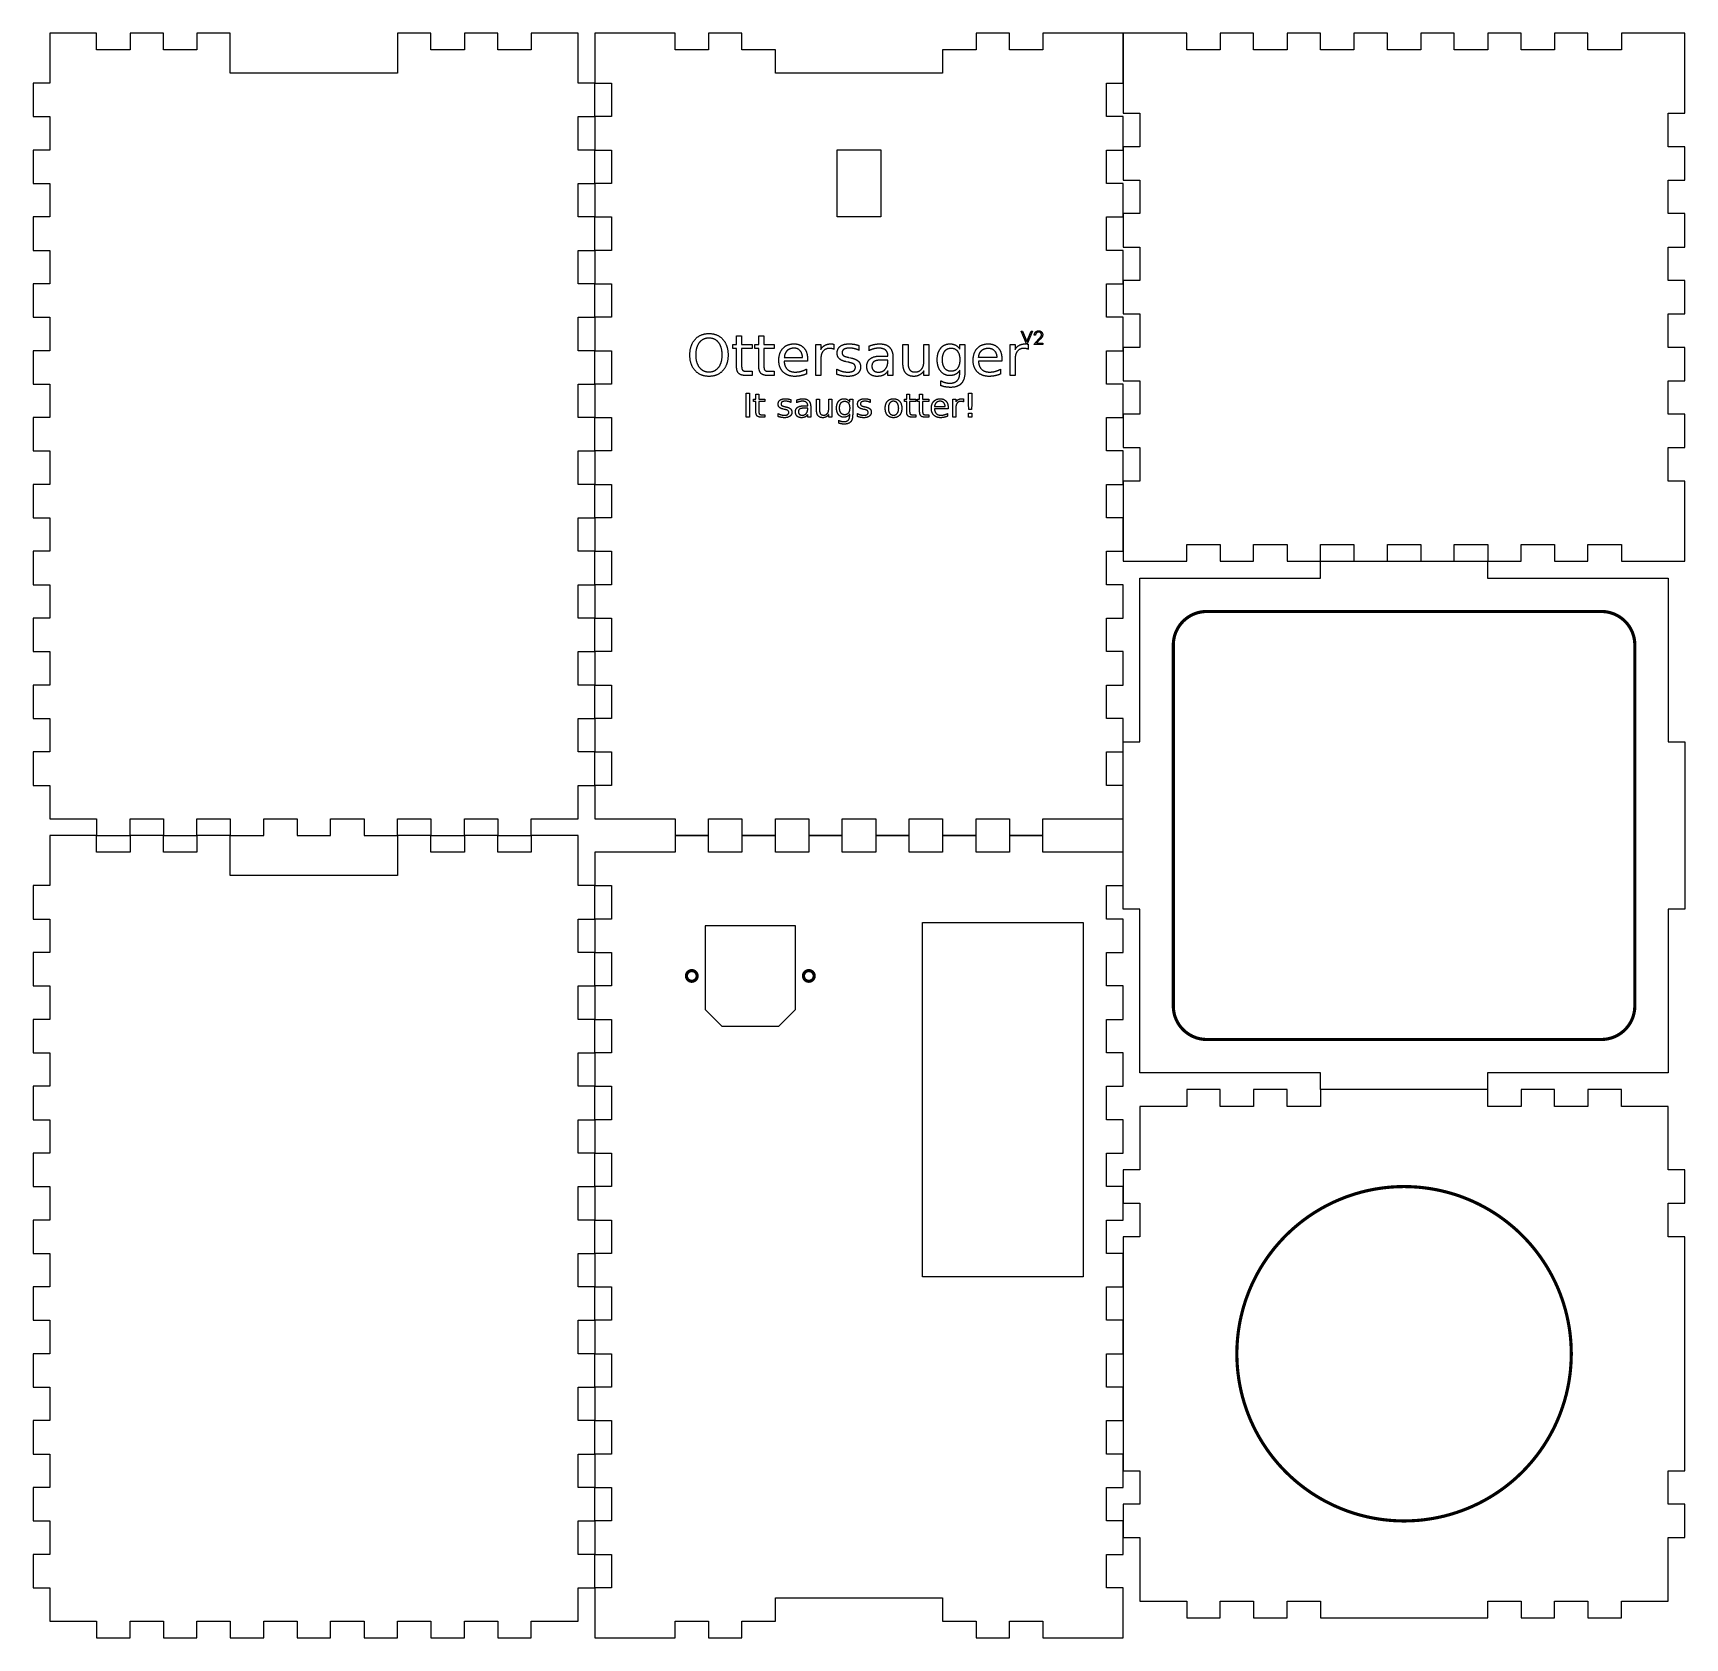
# Model space of a CAD drawing. Extents: x 0 to 494, y 0 to 480.
import ezdxf

# ---------------------------------------------------------------- set-up
doc = ezdxf.new("R2010")
doc.units = 0
doc.layers.get('0').update_dxf_attribs({"linetype": 'CONTINUOUS'})

msp = doc.modelspace()

# ---------------------------------------------------------------- linework, layer by layer
at = {"color": 0}
for points in [[(4.999, 245.001), (18.999, 245.001), (18.999, 240.001), (28.999, 240.001), (28.999, 245.001), (38.999, 245.001), (38.999, 240.001), (48.998, 240.001), (48.998, 245.001), (58.999, 245.001), (58.999, 240.001), (68.999, 240.001), (68.999, 245.001), (78.998, 245.001), (78.998, 240.001), (88.999, 240.001), (88.999, 245.001), (98.999, 245.001), (98.999, 240.001), (108.998, 240.001), (108.998, 245.001), (118.999, 245.001), (118.999, 240.001), (128.999, 240.001), (128.999, 245.001), (138.999, 245.001), (138.999, 240.001), (148.999, 240.001), (148.999, 245.001), (162.999, 245.001), (162.999, 255.001), (167.999, 255.001), (167.999, 265.001), (162.999, 265.001), (162.999, 275.001), (167.999, 275.001), (167.999, 285.001), (162.999, 285.001), (162.999, 295.001), (167.999, 295.001), (167.999, 305.001), (162.999, 305.001), (162.999, 315.001), (167.999, 315.001), (167.999, 325), (162.999, 325), (162.999, 335.001), (167.999, 335.001), (167.999, 345.001), (162.999, 345.001), (162.999, 355.001), (167.999, 355.001), (167.999, 365.001), (162.999, 365.001), (162.999, 375.001), (167.999, 375.001), (167.999, 385.001), (162.999, 385.001), (162.999, 395.001), (167.999, 395.001), (167.999, 405.001), (162.999, 405.001), (162.999, 415.001), (167.999, 415.001), (167.999, 425.001), (162.999, 425.001), (162.999, 435.001), (167.999, 435.001), (167.999, 445.001), (162.999, 445.001), (162.999, 455.001), (167.999, 455.001), (167.999, 465.001), (162.999, 465.001), (162.999, 480), (148.999, 480), (148.999, 475.001), (138.999, 475.001), (138.999, 480), (128.999, 480), (128.999, 475.001), (118.999, 475.001), (118.999, 480), (108.998, 480), (108.998, 468), (58.999, 468), (58.999, 480), (48.998, 480), (48.998, 475.001), (38.999, 475.001), (38.999, 480), (28.999, 480), (28.999, 475.001), (18.999, 475.001), (18.999, 480), (4.999, 480), (4.999, 465.001), (0, 465.001), (0, 455.001), (4.999, 455.001), (4.999, 445.001), (0, 445.001), (0, 435.001), (4.999, 435.001), (4.999, 425.001), (0, 425.001), (0, 415.001), (4.999, 415.001), (4.999, 405.001), (0, 405.001), (0, 395.001), (4.999, 395.001), (4.999, 385.001), (0, 385.001), (0, 375.001), (4.999, 375.001), (4.999, 365.001), (0, 365.001), (0, 355.001), (4.999, 355.001), (4.999, 345.001), (0, 345.001), (0, 335.001), (4.999, 335.001), (4.999, 325), (0, 325), (0, 315.001), (4.999, 315.001), (4.999, 305.001), (0, 305.001), (0, 295.001), (4.999, 295.001), (4.999, 285.001), (0, 285.001), (0, 275.001), (4.999, 275.001), (4.999, 265.001), (0, 265.001), (0, 255.001), (4.999, 255.001), (4.999, 245.001)], [(221.999, 468), (221.999, 475.001), (211.999, 475.001), (211.999, 480), (201.999, 480), (201.999, 475.001), (191.999, 475.001), (191.999, 480), (167.999, 480), (167.999, 465), (172.999, 465), (172.999, 455.001), (167.999, 455.001), (167.999, 445.001), (172.999, 445.001), (172.999, 435), (167.999, 435), (167.999, 425.001), (172.999, 425.001), (172.999, 415.001), (167.999, 415.001), (167.999, 404.999), (172.999, 404.999), (172.999, 395.001), (167.999, 395.001), (167.999, 385), (172.999, 385), (172.999, 375.003), (167.999, 375.003), (167.999, 365.001), (172.999, 365.001), (172.999, 355), (167.999, 355), (167.999, 345.001), (172.999, 345.001), (172.999, 335.001), (167.999, 335.001), (167.999, 325), (172.999, 325), (172.999, 315.001), (167.999, 315.001), (167.999, 305.001), (172.999, 305.001), (172.999, 295), (167.999, 295), (167.999, 285.001), (172.999, 285.001), (172.999, 275.001), (167.999, 275.001), (167.999, 265.001), (172.999, 265.001), (172.999, 255.001), (167.999, 255.001), (167.999, 245.001), (191.999, 245.001), (191.999, 240), (201.999, 240), (201.999, 245.001), (211.999, 245.001), (211.999, 240), (221.999, 240), (221.999, 245.001), (232, 245.001), (232, 240), (241.999, 240), (241.999, 245.001), (251.999, 245.001), (251.999, 240), (262, 240), (262, 245.001), (271.997, 245.001), (271.997, 240), (281.999, 240), (281.999, 245.001), (292, 245.001), (292, 240), (301.999, 240), (301.999, 245.001), (325.997, 245.001), (325.997, 255.001), (320.999, 255.001), (320.999, 265.001), (325.997, 265.001), (325.997, 275.001), (320.999, 275.001), (320.999, 285.001), (325.997, 285.001), (325.997, 295), (320.999, 295), (320.999, 305.001), (325.997, 305.001), (325.997, 315.001), (320.999, 315.001), (320.999, 325), (325.997, 325), (325.997, 335.001), (320.999, 335.001), (320.999, 345.001), (325.997, 345.001), (325.997, 355), (320.999, 355), (320.999, 365.001), (325.997, 365.001), (325.997, 375.003), (320.999, 375.003), (320.999, 385), (325.997, 385), (325.997, 395.001), (320.999, 395.001), (320.999, 404.999), (325.997, 404.999), (325.997, 415.001), (320.999, 415.001), (320.999, 425.001), (325.997, 425.001), (325.997, 435), (320.999, 435), (320.999, 445.001), (325.997, 445.001), (325.997, 455.001), (320.999, 455.001), (320.999, 465), (325.997, 465), (325.997, 480), (301.999, 480), (301.999, 475.001), (292, 475.001), (292, 480), (281.999, 480), (281.999, 475.001), (271.999, 475.001), (271.999, 468), (221.999, 468)], [(464.999, 480), (454.997, 480), (454.997, 475.001), (444.997, 475.001), (444.997, 480), (434.999, 480), (434.999, 475.001), (424.997, 475.001), (424.997, 480), (415, 480), (415, 475.001), (404.999, 475.001), (404.999, 480), (394.997, 480), (394.997, 475.001), (385, 475.001), (385, 480), (374.999, 480), (374.999, 475.001), (365, 475.001), (365, 480), (355, 480), (355, 475.001), (344.999, 475.001), (344.999, 480), (325.997, 480), (325.997, 456), (331, 456), (331, 446), (325.997, 446), (325.997, 436.001), (331, 436.001), (331, 426), (325.997, 426), (325.997, 416), (331, 416), (331, 406.001), (325.997, 406.001), (325.997, 396), (331, 396), (331, 386), (325.997, 386), (325.997, 376.001), (331, 376.001), (331, 366), (325.997, 366), (325.997, 356), (331, 356), (331, 346), (325.997, 346), (325.997, 322), (344.999, 322), (344.999, 327), (355, 327), (355, 322), (365, 322), (365, 327), (374.999, 327), (374.999, 322), (385, 322), (385, 327), (394.997, 327), (394.997, 322), (404.999, 322), (404.999, 327), (415, 327), (415, 322), (424.997, 322), (424.997, 327), (434.999, 327), (434.999, 322), (444.997, 322), (444.997, 327), (454.997, 327), (454.997, 322), (464.999, 322), (464.999, 327), (474.997, 327), (474.997, 322), (493.997, 322), (493.997, 346), (488.999, 346), (488.999, 356), (493.997, 356), (493.997, 366), (488.999, 366), (488.999, 376.001), (493.997, 376.001), (493.997, 386), (488.999, 386), (488.999, 396), (493.997, 396), (493.997, 406.001), (488.999, 406.001), (488.999, 416), (493.997, 416), (493.997, 426), (488.999, 426), (488.999, 436.001), (493.997, 436.001), (493.997, 446), (488.999, 446), (488.999, 456), (493.997, 456), (493.997, 480), (474.997, 480), (474.997, 475.001), (464.999, 475.001), (464.999, 480)], [(240.499, 445.06), (253.499, 445.06), (253.499, 425.06), (240.499, 425.06), (240.499, 445.06)], [(297.571, 386.953), (297.579, 385.39), (297.563, 385.4), (297.544, 385.41), (297.528, 385.419), (297.51, 385.428), (297.493, 385.438), (297.475, 385.446), (297.457, 385.456), (297.439, 385.464), (297.421, 385.472), (297.403, 385.481), (297.385, 385.487), (297.367, 385.496), (297.347, 385.504), (297.329, 385.511), (297.311, 385.518), (297.292, 385.525), (297.272, 385.532), (297.254, 385.539), (297.235, 385.546), (297.215, 385.551), (297.196, 385.558), (297.176, 385.564), (297.157, 385.569), (297.138, 385.575), (297.118, 385.581), (297.097, 385.586), (297.078, 385.59), (297.058, 385.596), (297.037, 385.6), (297.017, 385.606), (296.997, 385.61), (296.978, 385.615), (296.957, 385.619), (296.936, 385.624), (296.917, 385.628), (296.896, 385.632), (296.875, 385.636), (296.854, 385.639), (296.832, 385.643), (296.811, 385.646), (296.79, 385.65), (296.768, 385.653), (296.747, 385.656), (296.725, 385.658), (296.703, 385.661), (296.681, 385.664), (296.658, 385.665), (296.636, 385.668), (296.614, 385.669), (296.59, 385.671), (296.568, 385.672), (296.544, 385.674), (296.522, 385.675), (296.499, 385.676), (296.475, 385.678), (296.451, 385.678), (296.428, 385.679), (296.404, 385.679), (296.379, 385.679), (296.356, 385.679), (296.271, 385.679), (296.186, 385.675), (296.104, 385.671), (296.022, 385.664), (295.942, 385.656), (295.864, 385.646), (295.786, 385.633), (295.71, 385.619), (295.635, 385.604), (295.563, 385.586), (295.49, 385.567), (295.419, 385.544), (295.35, 385.521), (295.282, 385.496), (295.215, 385.468), (295.149, 385.439), (295.085, 385.408), (295.022, 385.376), (294.961, 385.342), (294.9, 385.304), (294.842, 385.267), (294.783, 385.226), (294.728, 385.183), (294.672, 385.14), (294.619, 385.094), (294.567, 385.046), (294.517, 384.996), (294.467, 384.944), (294.418, 384.892), (294.371, 384.836), (294.326, 384.779), (294.283, 384.721), (294.24, 384.661), (294.2, 384.6), (294.161, 384.537), (294.124, 384.472), (294.089, 384.407), (294.054, 384.339), (294.021, 384.269), (293.99, 384.197), (293.96, 384.125), (293.932, 384.05), (293.906, 383.974), (293.881, 383.896), (293.857, 383.817), (293.835, 383.736), (293.814, 383.653), (293.794, 383.569), (293.778, 383.483), (293.761, 383.396), (293.747, 383.307), (293.733, 383.215), (293.722, 383.124), (293.713, 383.029), (293.704, 382.933), (293.697, 382.836), (293.692, 382.737), (293.688, 382.636), (293.686, 382.533), (293.685, 382.431), (293.685, 377.551), (292.156, 377.551), (292.156, 386.813), (293.685, 386.813), (293.685, 385.374), (293.717, 385.429), (293.75, 385.483), (293.783, 385.537), (293.818, 385.59), (293.853, 385.643), (293.889, 385.693), (293.925, 385.743), (293.961, 385.792), (293.999, 385.84), (294.037, 385.888), (294.075, 385.933), (294.115, 385.978), (294.156, 386.022), (294.196, 386.065), (294.237, 386.107), (294.279, 386.149), (294.321, 386.189), (294.365, 386.228), (294.408, 386.265), (294.453, 386.303), (294.499, 386.339), (294.544, 386.375), (294.59, 386.41), (294.638, 386.443), (294.685, 386.475), (294.733, 386.506), (294.782, 386.536), (294.832, 386.567), (294.882, 386.594), (294.933, 386.622), (294.985, 386.649), (295.037, 386.675), (295.09, 386.7), (295.144, 386.725), (295.199, 386.749), (295.254, 386.771), (295.31, 386.793), (295.367, 386.813), (295.425, 386.833), (295.483, 386.851), (295.542, 386.869), (295.601, 386.886), (295.662, 386.903), (295.724, 386.918), (295.785, 386.932), (295.847, 386.946), (295.911, 386.958), (295.975, 386.969), (296.04, 386.979), (296.106, 386.989), (296.172, 386.999), (296.239, 387.006), (296.307, 387.013), (296.375, 387.019), (296.444, 387.024), (296.515, 387.028), (296.586, 387.032), (296.657, 387.033), (296.729, 387.035), (296.803, 387.035), (296.811, 387.035), (296.821, 387.035), (296.839, 387.035), (296.847, 387.035), (296.857, 387.035), (296.867, 387.035), (296.875, 387.035), (296.885, 387.033), (296.894, 387.033), (296.904, 387.033), (296.914, 387.032), (296.924, 387.032), (296.933, 387.032), (296.943, 387.031), (296.953, 387.031), (296.963, 387.029), (296.972, 387.029), (296.982, 387.028), (296.993, 387.028), (297.003, 387.026), (297.013, 387.025), (297.022, 387.025), (297.033, 387.024), (297.043, 387.022), (297.054, 387.022), (297.064, 387.021), (297.075, 387.019), (297.085, 387.018), (297.096, 387.017), (295.467, 390.867), (295.851, 390.867), (297.185, 387.714), (298.518, 390.867), (298.903, 390.867), (297.267, 386.999), (297.286, 386.996), (297.296, 386.994), (297.304, 386.994), (297.324, 386.992), (297.335, 386.99), (297.344, 386.989), (297.354, 386.987), (297.364, 386.986), (297.374, 386.985), (297.383, 386.983), (297.393, 386.982), (297.404, 386.981), (297.414, 386.979), (297.424, 386.978), (297.435, 386.975), (297.444, 386.974), (297.454, 386.972), (297.465, 386.971), (297.486, 386.967), (297.496, 386.965), (297.528, 386.96), (297.55, 386.957), (297.56, 386.954), (297.571, 386.953)], [(299.775, 389.636), (299.415, 389.636), (299.417, 389.64), (299.417, 389.646), (299.417, 389.654), (299.417, 389.66), (299.417, 389.664), (299.418, 389.669), (299.418, 389.674), (299.418, 389.679), (299.418, 389.683), (299.419, 389.697), (299.419, 389.703), (299.419, 389.707), (299.419, 389.713), (299.421, 389.717), (299.421, 389.726), (299.421, 389.731), (299.422, 389.736), (299.422, 389.74), (299.422, 389.746), (299.422, 389.75), (299.424, 389.754), (299.424, 389.76), (299.424, 389.764), (299.425, 389.769), (299.425, 389.774), (299.425, 389.778), (299.426, 389.787), (299.429, 389.806), (299.431, 389.824), (299.433, 389.838), (299.433, 389.842), (299.436, 389.856), (299.436, 389.86), (299.438, 389.865), (299.438, 389.869), (299.439, 389.874), (299.44, 389.878), (299.44, 389.883), (299.442, 389.892), (299.443, 389.897), (299.446, 389.91), (299.446, 389.915), (299.449, 389.924), (299.449, 389.928), (299.45, 389.932), (299.454, 389.949), (299.454, 389.954), (299.457, 389.963), (299.457, 389.967), (299.458, 389.971), (299.46, 389.975), (299.461, 389.979), (299.461, 389.983), (299.467, 390.006), (299.469, 390.014), (299.471, 390.018), (299.472, 390.022), (299.472, 390.026), (299.474, 390.031), (299.475, 390.035), (299.476, 390.039), (299.478, 390.043), (299.479, 390.047), (299.481, 390.051), (299.482, 390.056), (299.482, 390.06), (299.483, 390.064), (299.485, 390.068), (299.487, 390.076), (299.489, 390.081), (299.49, 390.083), (299.492, 390.088), (299.493, 390.092), (299.494, 390.096), (299.496, 390.1), (299.497, 390.104), (299.501, 390.115), (299.503, 390.119), (299.504, 390.124), (299.507, 390.132), (299.508, 390.136), (299.51, 390.139), (299.511, 390.143), (299.513, 390.147), (299.515, 390.151), (299.517, 390.156), (299.521, 390.167), (299.522, 390.171), (299.524, 390.175), (299.528, 390.183), (299.531, 390.19), (299.532, 390.194), (299.536, 390.203), (299.542, 390.214), (299.543, 390.218), (299.544, 390.222), (299.546, 390.226), (299.549, 390.229), (299.55, 390.233), (299.551, 390.237), (299.557, 390.249), (299.56, 390.253), (299.561, 390.257), (299.563, 390.26), (299.565, 390.264), (299.567, 390.268), (299.568, 390.272), (299.572, 390.279), (299.575, 390.283), (299.581, 390.294), (299.585, 390.301), (299.586, 390.306), (299.59, 390.314), (299.593, 390.317), (299.597, 390.325), (299.599, 390.328), (299.601, 390.332), (299.603, 390.336), (299.606, 390.339), (299.608, 390.343), (299.61, 390.347), (299.612, 390.35), (299.614, 390.354), (299.621, 390.365), (299.628, 390.376), (299.631, 390.379), (299.632, 390.383), (299.635, 390.386), (299.638, 390.39), (299.639, 390.394), (299.642, 390.397), (299.647, 390.404), (299.649, 390.408), (299.651, 390.411), (299.654, 390.415), (299.658, 390.422), (299.661, 390.425), (299.664, 390.429), (299.671, 390.439), (299.674, 390.443), (299.676, 390.446), (299.679, 390.45), (299.683, 390.457), (299.686, 390.46), (299.689, 390.464), (299.692, 390.467), (299.694, 390.471), (299.697, 390.474), (299.7, 390.476), (299.703, 390.481), (299.706, 390.483), (299.707, 390.487), (299.71, 390.49), (299.713, 390.494), (299.715, 390.497), (299.721, 390.504), (299.724, 390.507), (299.726, 390.511), (299.737, 390.524), (299.74, 390.526), (299.743, 390.531), (299.747, 390.533), (299.75, 390.537), (299.756, 390.543), (299.758, 390.547), (299.761, 390.55), (299.764, 390.553), (299.769, 390.56), (299.772, 390.563), (299.776, 390.565), (299.779, 390.569), (299.782, 390.572), (299.785, 390.575), (299.787, 390.578), (299.79, 390.582), (299.794, 390.585), (299.797, 390.588), (299.8, 390.592), (299.803, 390.594), (299.806, 390.597), (299.81, 390.6), (299.813, 390.603), (299.825, 390.615), (299.828, 390.618), (299.831, 390.621), (299.843, 390.633), (299.846, 390.636), (299.85, 390.639), (299.853, 390.642), (299.856, 390.646), (299.86, 390.649), (299.862, 390.651), (299.865, 390.654), (299.869, 390.657), (299.872, 390.66), (299.875, 390.662), (299.879, 390.665), (299.885, 390.671), (299.892, 390.676), (299.899, 390.682), (299.904, 390.688), (299.908, 390.69), (299.911, 390.693), (299.918, 390.699), (299.921, 390.701), (299.925, 390.704), (299.928, 390.706), (299.935, 390.711), (299.938, 390.714), (299.942, 390.717), (299.944, 390.719), (299.949, 390.722), (299.951, 390.724), (299.956, 390.726), (299.965, 390.735), (299.968, 390.736), (299.972, 390.739), (299.979, 390.744), (299.982, 390.746), (299.986, 390.749), (299.989, 390.751), (299.993, 390.754), (300, 390.758), (300.004, 390.761), (300.007, 390.763), (300.01, 390.765), (300.014, 390.767), (300.024, 390.774), (300.026, 390.776), (300.031, 390.778), (300.033, 390.781), (300.04, 390.785), (300.044, 390.786), (300.047, 390.789), (300.054, 390.793), (300.058, 390.794), (300.061, 390.797), (300.065, 390.799), (300.068, 390.801), (300.079, 390.807), (300.082, 390.808), (300.086, 390.811), (300.089, 390.813), (300.093, 390.815), (300.096, 390.817), (300.1, 390.818), (300.107, 390.822), (300.114, 390.826), (300.125, 390.832), (300.129, 390.833), (300.132, 390.836), (300.136, 390.838), (300.139, 390.839), (300.143, 390.842), (300.147, 390.843), (300.15, 390.844), (300.154, 390.847), (300.158, 390.849), (300.161, 390.85), (300.165, 390.853), (300.176, 390.857), (300.181, 390.858), (300.185, 390.861), (300.188, 390.862), (300.192, 390.864), (300.196, 390.865), (300.199, 390.867), (300.203, 390.869), (300.207, 390.871), (300.21, 390.872), (300.218, 390.875), (300.222, 390.876), (300.229, 390.881), (300.236, 390.883), (300.24, 390.885), (300.244, 390.886), (300.249, 390.888), (300.251, 390.889), (300.256, 390.89), (300.26, 390.892), (300.267, 390.894), (300.271, 390.896), (300.275, 390.897), (300.278, 390.899), (300.282, 390.899), (300.286, 390.9), (300.29, 390.901), (300.293, 390.903), (300.297, 390.904), (300.301, 390.906), (300.308, 390.908), (300.313, 390.91), (300.317, 390.911), (300.321, 390.911), (300.324, 390.912), (300.34, 390.917), (300.343, 390.918), (300.347, 390.919), (300.356, 390.922), (300.36, 390.922), (300.362, 390.924), (300.367, 390.925), (300.371, 390.926), (300.375, 390.926), (300.379, 390.928), (300.383, 390.929), (300.394, 390.932), (300.399, 390.933), (300.403, 390.933), (300.407, 390.935), (300.418, 390.938), (300.422, 390.939), (300.426, 390.939), (300.435, 390.942), (300.439, 390.942), (300.443, 390.943), (300.446, 390.943), (300.45, 390.944), (300.454, 390.944), (300.458, 390.946), (300.463, 390.947), (300.467, 390.947), (300.471, 390.949), (300.475, 390.949), (300.479, 390.95), (300.487, 390.951), (300.492, 390.951), (300.496, 390.953), (300.504, 390.954), (300.508, 390.954), (300.513, 390.956), (300.517, 390.956), (300.519, 390.956), (300.524, 390.957), (300.528, 390.957), (300.532, 390.958), (300.536, 390.958), (300.54, 390.958), (300.544, 390.96), (300.549, 390.96), (300.553, 390.96), (300.557, 390.961), (300.561, 390.961), (300.565, 390.961), (300.574, 390.963), (300.578, 390.963), (300.582, 390.963), (300.586, 390.964), (300.59, 390.964), (300.594, 390.964), (300.6, 390.964), (300.604, 390.965), (300.608, 390.965), (300.612, 390.965), (300.617, 390.965), (300.621, 390.965), (300.625, 390.967), (300.629, 390.967), (300.633, 390.967), (300.639, 390.967), (300.643, 390.967), (300.651, 390.967), (300.656, 390.967), (300.66, 390.968), (300.664, 390.968), (300.668, 390.968), (300.672, 390.968), (300.678, 390.968), (300.682, 390.968), (300.686, 390.968), (300.699, 390.968), (300.703, 390.968), (300.707, 390.969), (300.711, 390.969), (300.717, 390.969), (300.721, 390.969), (300.742, 390.968), (300.747, 390.968), (300.76, 390.968), (300.764, 390.968), (300.768, 390.968), (300.778, 390.968), (300.782, 390.968), (300.786, 390.967), (300.79, 390.967), (300.794, 390.967), (300.8, 390.967), (300.804, 390.967), (300.808, 390.967), (300.817, 390.965), (300.821, 390.965), (300.825, 390.965), (300.831, 390.965), (300.835, 390.965), (300.839, 390.964), (300.843, 390.964), (300.847, 390.964), (300.851, 390.964), (300.856, 390.963), (300.872, 390.961), (300.876, 390.961), (300.881, 390.961), (300.885, 390.96), (300.889, 390.96), (300.893, 390.96), (300.901, 390.958), (300.906, 390.958), (300.908, 390.957), (300.912, 390.957), (300.917, 390.957), (300.921, 390.956), (300.925, 390.956), (300.929, 390.954), (300.933, 390.954), (300.938, 390.953), (300.942, 390.953), (300.946, 390.953), (300.95, 390.951), (300.953, 390.951), (300.957, 390.95), (300.961, 390.95), (300.974, 390.947), (300.978, 390.947), (300.982, 390.946), (300.986, 390.946), (300.99, 390.944), (300.993, 390.943), (300.997, 390.943), (301.001, 390.942), (301.006, 390.942), (301.01, 390.94), (301.014, 390.94), (301.018, 390.939), (301.021, 390.938), (301.029, 390.936), (301.033, 390.935), (301.037, 390.935), (301.049, 390.932), (301.053, 390.931), (301.057, 390.929), (301.061, 390.929), (301.065, 390.928), (301.068, 390.926), (301.072, 390.926), (301.076, 390.925), (301.081, 390.924), (301.085, 390.922), (301.096, 390.919), (301.1, 390.918), (301.104, 390.917), (301.108, 390.917), (301.115, 390.914), (301.119, 390.912), (301.124, 390.911), (301.126, 390.91), (301.135, 390.908), (301.138, 390.907), (301.142, 390.906), (301.146, 390.904), (301.15, 390.903), (301.153, 390.901), (301.157, 390.9), (301.164, 390.897), (301.168, 390.897), (301.176, 390.894), (301.179, 390.893), (301.188, 390.89), (301.19, 390.889), (301.194, 390.888), (301.201, 390.883), (301.206, 390.882), (301.21, 390.881), (301.213, 390.879), (301.217, 390.878), (301.219, 390.876), (301.224, 390.875), (301.228, 390.874), (301.237, 390.868), (301.242, 390.867), (301.249, 390.864), (301.253, 390.862), (301.256, 390.861), (301.26, 390.858), (301.263, 390.857), (301.267, 390.856), (301.269, 390.854), (301.276, 390.85), (301.283, 390.847), (301.287, 390.844), (301.297, 390.84), (301.301, 390.838), (301.304, 390.836), (301.308, 390.835), (301.311, 390.832), (301.315, 390.831), (301.318, 390.829), (301.322, 390.826), (301.325, 390.825), (301.329, 390.824), (301.332, 390.821), (301.335, 390.819), (301.349, 390.811), (301.351, 390.81), (301.356, 390.807), (301.365, 390.801), (301.368, 390.799), (301.372, 390.797), (301.375, 390.794), (301.379, 390.793), (301.385, 390.789), (301.389, 390.786), (301.399, 390.781), (301.401, 390.778), (301.404, 390.776), (301.408, 390.774), (301.411, 390.772), (301.414, 390.769), (301.418, 390.768), (301.421, 390.765), (301.424, 390.763), (301.426, 390.761), (301.431, 390.758), (301.433, 390.757), (301.446, 390.747), (301.449, 390.746), (301.451, 390.743), (301.454, 390.74), (301.461, 390.736), (301.464, 390.733), (301.467, 390.732), (301.469, 390.729), (301.479, 390.722), (301.482, 390.719), (301.485, 390.718), (301.487, 390.715), (301.49, 390.713), (301.493, 390.711), (301.496, 390.708), (301.5, 390.706), (301.503, 390.703), (301.506, 390.7), (301.508, 390.699), (301.511, 390.696), (301.519, 390.688), (301.535, 390.675), (301.549, 390.661), (301.551, 390.66), (301.554, 390.657), (301.56, 390.651), (301.563, 390.649), (301.565, 390.646), (301.571, 390.64), (301.578, 390.632), (301.581, 390.629), (301.583, 390.626), (301.586, 390.624), (301.589, 390.621), (301.592, 390.618), (301.594, 390.615), (301.597, 390.612), (301.6, 390.61), (301.603, 390.607), (301.606, 390.604), (301.61, 390.599), (301.621, 390.586), (301.624, 390.583), (301.626, 390.581), (301.629, 390.578), (301.631, 390.575), (301.636, 390.569), (301.639, 390.567), (301.642, 390.564), (301.643, 390.56), (301.649, 390.554), (301.651, 390.551), (301.654, 390.549), (301.656, 390.546), (301.664, 390.536), (301.665, 390.533), (301.668, 390.531), (301.671, 390.528), (301.675, 390.521), (301.678, 390.518), (301.681, 390.515), (301.682, 390.513), (301.685, 390.51), (301.689, 390.504), (301.692, 390.5), (301.696, 390.494), (301.699, 390.492), (301.7, 390.489), (301.703, 390.485), (301.711, 390.474), (301.714, 390.471), (301.715, 390.467), (301.726, 390.451), (301.728, 390.449), (301.731, 390.446), (301.732, 390.442), (301.735, 390.439), (301.736, 390.436), (301.74, 390.429), (301.743, 390.426), (301.744, 390.424), (301.747, 390.421), (301.749, 390.417), (301.75, 390.414), (301.753, 390.411), (301.754, 390.407), (301.757, 390.404), (301.758, 390.401), (301.761, 390.397), (301.764, 390.392), (301.767, 390.388), (301.768, 390.385), (301.771, 390.381), (301.772, 390.378), (301.776, 390.371), (301.778, 390.368), (301.779, 390.365), (301.782, 390.361), (301.786, 390.354), (301.787, 390.351), (301.789, 390.349), (301.79, 390.344), (301.793, 390.342), (301.794, 390.338), (301.799, 390.332), (301.8, 390.328), (301.803, 390.321), (301.806, 390.318), (301.807, 390.315), (301.808, 390.311), (301.81, 390.308), (301.814, 390.301), (301.819, 390.287), (301.821, 390.285), (301.824, 390.281), (301.825, 390.278), (301.826, 390.274), (301.828, 390.271), (301.833, 390.257), (301.835, 390.254), (301.838, 390.25), (301.839, 390.247), (301.84, 390.243), (301.842, 390.24), (301.843, 390.236), (301.844, 390.233), (301.846, 390.229), (301.847, 390.226), (301.849, 390.222), (301.85, 390.219), (301.851, 390.215), (301.853, 390.213), (301.854, 390.208), (301.854, 390.206), (301.856, 390.201), (301.857, 390.199), (301.861, 390.188), (301.862, 390.183), (301.864, 390.181), (301.865, 390.176), (301.865, 390.174), (301.867, 390.169), (301.868, 390.165), (301.869, 390.162), (301.871, 390.158), (301.872, 390.156), (301.872, 390.151), (301.874, 390.149), (301.875, 390.144), (301.876, 390.14), (301.878, 390.133), (301.879, 390.131), (301.881, 390.126), (301.882, 390.124), (301.882, 390.119), (301.883, 390.115), (301.885, 390.112), (301.886, 390.108), (301.886, 390.106), (301.888, 390.101), (301.889, 390.099), (301.889, 390.094), (301.89, 390.092), (301.892, 390.088), (301.892, 390.083), (301.893, 390.081), (301.894, 390.076), (301.894, 390.074), (301.896, 390.067), (301.897, 390.063), (301.899, 390.058), (301.9, 390.049), (301.901, 390.042), (301.903, 390.037), (301.904, 390.033), (301.906, 390.026), (301.906, 390.024), (301.907, 390.015), (301.908, 390.013), (301.91, 390.004), (301.91, 390.001), (301.911, 389.997), (301.911, 389.993), (301.912, 389.99), (301.912, 389.986), (301.912, 389.982), (301.914, 389.978), (301.914, 389.975), (301.915, 389.971), (301.915, 389.964), (301.917, 389.96), (301.917, 389.956), (301.918, 389.944), (301.919, 389.94), (301.919, 389.936), (301.919, 389.933), (301.921, 389.929), (301.921, 389.925), (301.921, 389.921), (301.921, 389.918), (301.922, 389.91), (301.922, 389.906), (301.922, 389.903), (301.924, 389.899), (301.924, 389.894), (301.924, 389.89), (301.924, 389.886), (301.925, 389.879), (301.925, 389.875), (301.925, 389.871), (301.926, 389.86), (301.926, 389.856), (301.926, 389.851), (301.926, 389.847), (301.926, 389.843), (301.928, 389.828), (301.928, 389.824), (301.928, 389.815), (301.928, 389.811), (301.928, 389.808), (301.928, 389.796), (301.928, 389.792), (301.929, 389.781), (301.929, 389.775), (301.928, 389.769), (301.928, 389.764), (301.928, 389.758), (301.928, 389.747), (301.928, 389.742), (301.926, 389.729), (301.926, 389.724), (301.926, 389.718), (301.926, 389.713), (301.926, 389.707), (301.925, 389.701), (301.925, 389.696), (301.925, 389.69), (301.925, 389.685), (301.924, 389.679), (301.924, 389.674), (301.924, 389.668), (301.922, 389.657), (301.922, 389.651), (301.921, 389.64), (301.921, 389.631), (301.919, 389.619), (301.918, 389.614), (301.918, 389.608), (301.917, 389.603), (301.917, 389.597), (301.915, 389.592), (301.915, 389.588), (301.914, 389.582), (301.912, 389.571), (301.91, 389.556), (301.908, 389.55), (301.906, 389.535), (301.906, 389.529), (301.904, 389.525), (301.903, 389.519), (301.9, 389.508), (301.9, 389.504), (301.899, 389.499), (301.894, 389.483), (301.893, 389.478), (301.892, 389.472), (301.892, 389.468), (301.89, 389.463), (301.889, 389.457), (301.888, 389.453), (301.886, 389.447), (301.885, 389.442), (301.883, 389.436), (301.882, 389.431), (301.879, 389.426), (301.878, 389.421), (301.876, 389.415), (301.875, 389.41), (301.874, 389.406), (301.872, 389.4), (301.867, 389.385), (301.865, 389.379), (301.864, 389.374), (301.862, 389.368), (301.858, 389.358), (301.857, 389.353), (301.856, 389.347), (301.851, 389.338), (301.85, 389.332), (301.847, 389.328), (301.846, 389.322), (301.84, 389.307), (301.838, 389.301), (301.836, 389.297), (301.833, 389.292), (301.829, 389.282), (301.828, 389.276), (301.825, 389.272), (301.824, 389.267), (301.821, 389.263), (301.819, 389.257), (301.817, 389.251), (301.814, 389.247), (301.813, 389.242), (301.81, 389.237), (301.807, 389.232), (301.803, 389.222), (301.8, 389.218), (301.799, 389.213), (301.796, 389.208), (301.79, 389.199), (301.789, 389.193), (301.786, 389.189), (301.781, 389.179), (301.776, 389.169), (301.774, 389.165), (301.771, 389.16), (301.768, 389.156), (301.765, 389.151), (301.763, 389.146), (301.761, 389.143), (301.76, 389.14), (301.758, 389.139), (301.757, 389.136), (301.756, 389.133), (301.754, 389.131), (301.751, 389.125), (301.75, 389.122), (301.747, 389.121), (301.746, 389.118), (301.744, 389.115), (301.742, 389.11), (301.74, 389.107), (301.739, 389.104), (301.737, 389.103), (301.728, 389.088), (301.726, 389.085), (301.725, 389.082), (301.722, 389.079), (301.721, 389.076), (301.719, 389.074), (301.718, 389.072), (301.717, 389.069), (301.715, 389.067), (301.713, 389.064), (301.711, 389.061), (301.71, 389.058), (301.708, 389.056), (301.706, 389.053), (301.704, 389.05), (301.703, 389.047), (301.7, 389.044), (301.697, 389.039), (301.696, 389.036), (301.69, 389.028), (301.688, 389.025), (301.686, 389.022), (301.682, 389.018), (301.681, 389.015), (301.676, 389.01), (301.675, 389.007), (301.669, 388.999), (301.668, 388.996), (301.665, 388.993), (301.664, 388.99), (301.662, 388.987), (301.66, 388.985), (301.658, 388.982), (301.656, 388.979), (301.654, 388.976), (301.65, 388.969), (301.647, 388.967), (301.646, 388.964), (301.643, 388.961), (301.64, 388.958), (301.631, 388.943), (301.628, 388.939), (301.626, 388.936), (301.624, 388.933), (301.621, 388.931), (301.619, 388.928), (301.617, 388.925), (301.612, 388.918), (301.61, 388.915), (301.601, 388.904), (301.599, 388.9), (301.594, 388.894), (301.592, 388.892), (301.583, 388.879), (301.581, 388.876), (301.578, 388.872), (301.575, 388.869), (301.574, 388.867), (301.571, 388.864), (301.568, 388.86), (301.565, 388.857), (301.564, 388.854), (301.561, 388.851), (301.554, 388.842), (301.551, 388.839), (301.544, 388.829), (301.542, 388.826), (301.536, 388.819), (301.535, 388.817), (301.532, 388.814), (301.529, 388.811), (301.526, 388.807), (301.524, 388.804), (301.522, 388.801), (301.519, 388.799), (301.517, 388.794), (301.514, 388.792), (301.511, 388.787), (301.506, 388.781), (301.503, 388.778), (301.497, 388.771), (301.494, 388.767), (301.487, 388.76), (301.482, 388.753), (301.479, 388.75), (301.476, 388.746), (301.474, 388.743), (301.46, 388.725), (301.457, 388.722), (301.451, 388.715), (301.449, 388.711), (301.442, 388.704), (301.439, 388.701), (301.436, 388.697), (301.431, 388.69), (301.425, 388.683), (301.422, 388.681), (301.412, 388.669), (301.41, 388.665), (301.407, 388.662), (301.403, 388.658), (301.4, 388.656), (301.397, 388.651), (301.394, 388.649), (301.392, 388.644), (301.385, 388.638), (301.382, 388.633), (301.379, 388.631), (301.376, 388.626), (301.372, 388.624), (301.369, 388.619), (301.367, 388.617), (301.364, 388.612), (301.361, 388.61), (301.354, 388.601), (301.351, 388.599), (301.342, 388.588), (301.339, 388.585), (301.336, 388.581), (301.329, 388.574), (301.326, 388.569), (301.315, 388.558), (301.313, 388.554), (301.308, 388.55), (301.306, 388.547), (301.303, 388.543), (301.299, 388.539), (301.296, 388.536), (301.292, 388.532), (301.289, 388.528), (301.285, 388.525), (301.282, 388.521), (301.275, 388.513), (301.272, 388.51), (301.268, 388.506), (301.265, 388.501), (301.261, 388.499), (301.244, 388.479), (301.24, 388.476), (301.237, 388.472), (301.233, 388.468), (301.231, 388.464), (301.226, 388.461), (301.215, 388.449), (301.213, 388.444), (301.204, 388.436), (301.201, 388.432), (301.197, 388.429), (301.193, 388.425), (301.19, 388.421), (301.186, 388.417), (301.182, 388.412), (301.179, 388.408), (301.175, 388.404), (301.171, 388.4), (301.168, 388.397), (301.164, 388.393), (301.16, 388.389), (301.157, 388.385), (301.153, 388.381), (301.149, 388.376), (301.146, 388.372), (301.142, 388.369), (301.138, 388.365), (301.135, 388.361), (301.131, 388.357), (301.126, 388.353), (301.124, 388.349), (301.119, 388.344), (300.118, 387.276), (301.981, 387.276), (301.981, 386.867), (299.263, 386.867), (300.814, 388.522), (300.817, 388.526), (300.821, 388.529), (300.825, 388.533), (300.828, 388.537), (300.832, 388.542), (300.836, 388.546), (300.84, 388.55), (300.843, 388.554), (300.847, 388.557), (300.851, 388.561), (300.856, 388.565), (300.858, 388.569), (300.862, 388.574), (300.867, 388.578), (300.869, 388.581), (300.874, 388.585), (300.881, 388.593), (300.885, 388.597), (300.893, 388.606), (300.896, 388.608), (300.907, 388.621), (300.911, 388.625), (300.926, 388.64), (300.929, 388.644), (300.933, 388.647), (300.936, 388.651), (300.94, 388.656), (300.943, 388.658), (300.947, 388.662), (300.95, 388.667), (300.954, 388.669), (300.957, 388.674), (300.961, 388.678), (300.964, 388.681), (301.001, 388.721), (301.006, 388.725), (301.008, 388.729), (301.013, 388.732), (301.015, 388.736), (301.018, 388.74), (301.022, 388.743), (301.025, 388.747), (301.029, 388.751), (301.032, 388.754), (301.035, 388.758), (301.039, 388.761), (301.042, 388.765), (301.044, 388.768), (301.047, 388.771), (301.05, 388.775), (301.053, 388.778), (301.056, 388.781), (301.06, 388.785), (301.063, 388.787), (301.065, 388.79), (301.068, 388.794), (301.071, 388.797), (301.074, 388.801), (301.076, 388.804), (301.079, 388.807), (301.083, 388.811), (301.086, 388.814), (301.089, 388.817), (301.092, 388.821), (301.097, 388.828), (301.1, 388.831), (301.11, 388.84), (301.112, 388.844), (301.121, 388.854), (301.124, 388.857), (301.126, 388.86), (301.129, 388.862), (301.132, 388.867), (301.138, 388.872), (301.14, 388.875), (301.146, 388.882), (301.149, 388.885), (301.151, 388.888), (301.154, 388.892), (301.157, 388.894), (301.16, 388.897), (301.165, 388.904), (301.168, 388.907), (301.176, 388.917), (301.179, 388.919), (301.183, 388.926), (301.186, 388.929), (301.189, 388.932), (301.192, 388.936), (301.194, 388.939), (301.197, 388.942), (301.203, 388.949), (301.206, 388.951), (301.208, 388.954), (301.21, 388.957), (301.213, 388.96), (301.215, 388.963), (301.217, 388.965), (301.219, 388.968), (301.222, 388.971), (301.224, 388.974), (301.226, 388.976), (301.229, 388.979), (301.231, 388.982), (301.233, 388.985), (301.237, 388.99), (301.24, 388.993), (301.249, 389.004), (301.251, 389.007), (301.261, 389.018), (301.263, 389.021), (301.274, 389.036), (301.276, 389.037), (301.278, 389.04), (301.281, 389.043), (301.282, 389.046), (301.285, 389.049), (301.286, 389.051), (301.289, 389.054), (301.29, 389.057), (301.297, 389.064), (301.299, 389.067), (301.306, 389.075), (301.307, 389.078), (301.314, 389.085), (301.315, 389.088), (301.318, 389.09), (301.319, 389.093), (301.322, 389.096), (301.324, 389.099), (301.326, 389.101), (301.336, 389.114), (301.342, 389.121), (301.343, 389.124), (301.344, 389.126), (301.346, 389.128), (301.347, 389.131), (301.35, 389.133), (301.351, 389.135), (301.353, 389.138), (301.354, 389.14), (301.357, 389.142), (301.367, 389.157), (301.368, 389.158), (301.371, 389.164), (301.374, 389.167), (301.375, 389.168), (301.376, 389.171), (301.378, 389.174), (301.382, 389.178), (301.383, 389.181), (301.385, 389.183), (301.386, 389.186), (301.388, 389.188), (301.389, 389.189), (301.39, 389.192), (301.392, 389.193), (301.393, 389.196), (301.394, 389.199), (301.396, 389.2), (301.397, 389.203), (301.399, 389.204), (301.4, 389.207), (301.401, 389.208), (301.403, 389.211), (301.404, 389.213), (301.406, 389.215), (301.407, 389.217), (301.414, 389.228), (301.415, 389.229), (301.418, 389.233), (301.419, 389.236), (301.421, 389.237), (301.422, 389.24), (301.424, 389.242), (301.425, 389.244), (301.426, 389.247), (301.428, 389.249), (301.431, 389.254), (301.433, 389.258), (301.435, 389.263), (301.438, 389.267), (301.44, 389.269), (301.442, 389.274), (301.444, 389.278), (301.446, 389.282), (301.449, 389.286), (301.457, 389.301), (301.458, 389.306), (301.461, 389.308), (301.463, 389.313), (301.469, 389.325), (301.471, 389.329), (301.472, 389.333), (301.475, 389.336), (301.476, 389.34), (301.479, 389.344), (301.481, 389.349), (301.482, 389.353), (301.485, 389.357), (301.486, 389.361), (301.487, 389.365), (301.49, 389.369), (301.494, 389.381), (301.497, 389.385), (301.5, 389.393), (301.501, 389.397), (301.503, 389.401), (301.504, 389.406), (301.507, 389.41), (301.508, 389.414), (301.51, 389.418), (301.511, 389.422), (301.513, 389.426), (301.515, 389.433), (301.517, 389.438), (301.518, 389.442), (301.519, 389.446), (301.521, 389.45), (301.522, 389.454), (301.526, 389.467), (301.531, 389.479), (301.532, 389.483), (301.533, 389.487), (301.535, 389.492), (301.536, 389.497), (301.537, 389.5), (301.54, 389.513), (301.543, 389.525), (301.546, 389.536), (301.547, 389.54), (301.549, 389.544), (301.549, 389.549), (301.55, 389.553), (301.55, 389.557), (301.553, 389.569), (301.556, 389.582), (301.556, 389.585), (301.557, 389.589), (301.558, 389.597), (301.558, 389.601), (301.56, 389.606), (301.56, 389.61), (301.56, 389.614), (301.561, 389.618), (301.561, 389.622), (301.563, 389.626), (301.563, 389.631), (301.563, 389.635), (301.564, 389.64), (301.564, 389.644), (301.564, 389.649), (301.564, 389.653), (301.565, 389.657), (301.565, 389.661), (301.565, 389.665), (301.567, 389.674), (301.567, 389.679), (301.567, 389.683), (301.567, 389.688), (301.567, 389.692), (301.568, 389.714), (301.568, 389.718), (301.568, 389.722), (301.569, 389.735), (301.569, 389.739), (301.569, 389.749), (301.569, 389.75), (301.569, 389.756), (301.569, 389.758), (301.569, 389.761), (301.569, 389.764), (301.569, 389.767), (301.569, 389.769), (301.569, 389.772), (301.569, 389.775), (301.568, 389.781), (301.568, 389.783), (301.568, 389.786), (301.568, 389.789), (301.568, 389.794), (301.568, 389.797), (301.568, 389.8), (301.567, 389.811), (301.567, 389.814), (301.567, 389.817), (301.567, 389.824), (301.567, 389.826), (301.565, 389.829), (301.565, 389.832), (301.565, 389.84), (301.564, 389.843), (301.564, 389.844), (301.563, 389.853), (301.563, 389.856), (301.563, 389.858), (301.563, 389.86), (301.561, 389.862), (301.561, 389.868), (301.561, 389.871), (301.56, 389.874), (301.56, 389.875), (301.56, 389.878), (301.558, 389.881), (301.558, 389.883), (301.558, 389.886), (301.557, 389.888), (301.557, 389.89), (301.557, 389.893), (301.556, 389.899), (301.556, 389.9), (301.554, 389.906), (301.554, 389.908), (301.553, 389.911), (301.553, 389.912), (301.553, 389.915), (301.551, 389.921), (301.55, 389.924), (301.55, 389.925), (301.55, 389.928), (301.549, 389.933), (301.547, 389.938), (301.547, 389.94), (301.546, 389.944), (301.544, 389.947), (301.544, 389.95), (301.543, 389.953), (301.542, 389.957), (301.542, 389.96), (301.54, 389.963), (301.54, 389.964), (301.539, 389.967), (301.539, 389.969), (301.537, 389.971), (301.536, 389.979), (301.535, 389.981), (301.535, 389.983), (301.533, 389.986), (301.533, 389.989), (301.532, 389.99), (301.531, 389.996), (301.529, 389.999), (301.529, 390.001), (301.528, 390.003), (301.528, 390.006), (301.526, 390.008), (301.525, 390.011), (301.525, 390.013), (301.522, 390.018), (301.521, 390.022), (301.519, 390.025), (301.518, 390.031), (301.517, 390.032), (301.517, 390.035), (301.515, 390.037), (301.514, 390.04), (301.514, 390.042), (301.511, 390.047), (301.507, 390.057), (301.506, 390.058), (301.506, 390.061), (301.503, 390.067), (301.501, 390.068), (301.501, 390.071), (301.499, 390.075), (301.497, 390.078), (301.496, 390.081), (301.494, 390.083), (301.494, 390.085), (301.493, 390.088), (301.492, 390.09), (301.49, 390.092), (301.489, 390.094), (301.487, 390.097), (301.486, 390.099), (301.485, 390.101), (301.485, 390.104), (301.483, 390.106), (301.482, 390.108), (301.479, 390.112), (301.476, 390.118), (301.475, 390.119), (301.472, 390.125), (301.469, 390.129), (301.468, 390.132), (301.465, 390.136), (301.464, 390.139), (301.463, 390.14), (301.461, 390.143), (301.46, 390.144), (301.457, 390.15), (301.456, 390.151), (301.453, 390.157), (301.451, 390.158), (301.45, 390.161), (301.449, 390.162), (301.446, 390.167), (301.444, 390.169), (301.443, 390.172), (301.442, 390.174), (301.44, 390.176), (301.439, 390.178), (301.429, 390.192), (301.428, 390.193), (301.426, 390.196), (301.425, 390.197), (301.424, 390.2), (301.422, 390.203), (301.418, 390.207), (301.417, 390.208), (301.411, 390.215), (301.41, 390.218), (301.408, 390.219), (301.407, 390.222), (301.406, 390.224), (301.403, 390.226), (301.401, 390.228), (301.4, 390.231), (301.399, 390.232), (301.394, 390.236), (301.393, 390.239), (301.392, 390.24), (301.388, 390.244), (301.385, 390.249), (301.383, 390.251), (301.381, 390.253), (301.374, 390.261), (301.365, 390.272), (301.362, 390.274), (301.361, 390.276), (301.358, 390.278), (301.357, 390.281), (301.35, 390.287), (301.347, 390.29), (301.346, 390.292), (301.344, 390.294), (301.342, 390.296), (301.34, 390.299), (301.335, 390.304), (301.332, 390.306), (301.331, 390.308), (301.328, 390.31), (301.326, 390.311), (301.324, 390.314), (301.318, 390.319), (301.317, 390.321), (301.314, 390.324), (301.313, 390.325), (301.308, 390.329), (301.306, 390.331), (301.303, 390.333), (301.297, 390.339), (301.294, 390.34), (301.293, 390.342), (301.289, 390.346), (301.286, 390.349), (301.285, 390.35), (301.282, 390.351), (301.279, 390.354), (301.275, 390.357), (301.274, 390.36), (301.271, 390.361), (301.269, 390.362), (301.267, 390.365), (301.264, 390.367), (301.26, 390.369), (301.258, 390.372), (301.253, 390.375), (301.251, 390.376), (301.249, 390.379), (301.247, 390.381), (301.244, 390.382), (301.242, 390.383), (301.24, 390.386), (301.237, 390.388), (301.236, 390.389), (301.233, 390.39), (301.231, 390.392), (301.229, 390.394), (301.226, 390.396), (301.224, 390.397), (301.222, 390.399), (301.211, 390.407), (301.208, 390.408), (301.206, 390.41), (301.204, 390.412), (301.201, 390.414), (301.199, 390.415), (301.197, 390.417), (301.194, 390.418), (301.192, 390.419), (301.19, 390.421), (301.188, 390.422), (301.185, 390.424), (301.183, 390.426), (301.178, 390.429), (301.176, 390.431), (301.174, 390.432), (301.172, 390.433), (301.169, 390.435), (301.162, 390.439), (301.16, 390.439), (301.158, 390.44), (301.156, 390.442), (301.153, 390.443), (301.151, 390.444), (301.149, 390.446), (301.146, 390.447), (301.144, 390.449), (301.139, 390.451), (301.138, 390.453), (301.135, 390.454), (301.124, 390.46), (301.121, 390.461), (301.118, 390.463), (301.117, 390.464), (301.111, 390.467), (301.11, 390.468), (301.104, 390.469), (301.101, 390.471), (301.1, 390.472), (301.092, 390.475), (301.09, 390.476), (301.088, 390.478), (301.085, 390.479), (301.082, 390.481), (301.081, 390.481), (301.071, 390.486), (301.068, 390.486), (301.065, 390.487), (301.058, 390.49), (301.056, 390.492), (301.053, 390.493), (301.051, 390.494), (301.049, 390.494), (301.046, 390.496), (301.04, 390.497), (301.039, 390.499), (301.033, 390.5), (301.031, 390.501), (301.028, 390.503), (301.026, 390.504), (301.021, 390.506), (301.018, 390.507), (301.015, 390.507), (301.014, 390.508), (301.011, 390.508), (301.008, 390.51), (301.006, 390.511), (301.003, 390.511), (301, 390.513), (300.997, 390.514), (300.996, 390.514), (300.993, 390.515), (300.99, 390.515), (300.987, 390.517), (300.985, 390.518), (300.982, 390.518), (300.981, 390.519), (300.978, 390.519), (300.975, 390.521), (300.972, 390.521), (300.964, 390.524), (300.961, 390.525), (300.96, 390.525), (300.957, 390.526), (300.954, 390.526), (300.951, 390.528), (300.94, 390.531), (300.938, 390.531), (300.935, 390.532), (300.926, 390.533), (300.924, 390.535), (300.921, 390.535), (300.918, 390.535), (300.915, 390.536), (300.912, 390.536), (300.91, 390.537), (300.907, 390.537), (300.906, 390.539), (300.903, 390.539), (300.9, 390.539), (300.897, 390.54), (300.894, 390.54), (300.892, 390.542), (300.889, 390.542), (300.886, 390.542), (300.883, 390.543), (300.881, 390.543), (300.878, 390.543), (300.875, 390.544), (300.872, 390.544), (300.869, 390.544), (300.867, 390.546), (300.864, 390.546), (300.86, 390.546), (300.857, 390.547), (300.854, 390.547), (300.849, 390.549), (300.846, 390.549), (300.843, 390.549), (300.84, 390.55), (300.838, 390.55), (300.835, 390.55), (300.832, 390.55), (300.829, 390.551), (300.826, 390.551), (300.821, 390.551), (300.818, 390.553), (300.811, 390.553), (300.806, 390.554), (300.803, 390.554), (300.8, 390.554), (300.794, 390.554), (300.786, 390.556), (300.783, 390.556), (300.778, 390.556), (300.775, 390.556), (300.768, 390.557), (300.765, 390.557), (300.76, 390.557), (300.757, 390.557), (300.754, 390.557), (300.751, 390.557), (300.749, 390.557), (300.743, 390.557), (300.74, 390.558), (300.736, 390.558), (300.733, 390.558), (300.728, 390.558), (300.725, 390.558), (300.722, 390.558), (300.719, 390.558), (300.717, 390.558), (300.714, 390.558), (300.711, 390.558), (300.708, 390.558), (300.706, 390.558), (300.701, 390.558), (300.699, 390.558), (300.696, 390.558), (300.693, 390.558), (300.689, 390.558), (300.686, 390.558), (300.683, 390.558), (300.676, 390.558), (300.674, 390.558), (300.668, 390.558), (300.664, 390.558), (300.661, 390.557), (300.658, 390.557), (300.651, 390.557), (300.649, 390.557), (300.646, 390.557), (300.643, 390.557), (300.639, 390.557), (300.636, 390.557), (300.633, 390.557), (300.631, 390.556), (300.626, 390.556), (300.624, 390.556), (300.621, 390.556), (300.618, 390.556), (300.614, 390.556), (300.611, 390.556), (300.608, 390.554), (300.606, 390.554), (300.603, 390.554), (300.599, 390.554), (300.593, 390.554), (300.59, 390.553), (300.588, 390.553), (300.585, 390.553), (300.581, 390.553), (300.572, 390.551), (300.569, 390.551), (300.567, 390.55), (300.557, 390.55), (300.554, 390.549), (300.551, 390.549), (300.536, 390.547), (300.521, 390.544), (300.518, 390.543), (300.515, 390.543), (300.513, 390.543), (300.51, 390.542), (300.504, 390.54), (300.501, 390.54), (300.499, 390.54), (300.496, 390.539), (300.493, 390.539), (300.487, 390.537), (300.483, 390.537), (300.481, 390.536), (300.478, 390.536), (300.475, 390.535), (300.472, 390.535), (300.469, 390.533), (300.467, 390.533), (300.464, 390.532), (300.461, 390.532), (300.458, 390.531), (300.456, 390.531), (300.453, 390.529), (300.45, 390.529), (300.447, 390.528), (300.444, 390.528), (300.442, 390.526), (300.439, 390.526), (300.431, 390.524), (300.417, 390.519), (300.414, 390.519), (300.411, 390.518), (300.406, 390.517), (300.403, 390.515), (300.399, 390.514), (300.396, 390.514), (300.393, 390.513), (300.39, 390.511), (300.388, 390.511), (300.385, 390.51), (300.382, 390.508), (300.376, 390.507), (300.375, 390.507), (300.372, 390.506), (300.369, 390.504), (300.367, 390.504), (300.364, 390.503), (300.358, 390.501), (300.354, 390.499), (300.351, 390.499), (300.349, 390.497), (300.346, 390.496), (300.343, 390.494), (300.34, 390.494), (300.338, 390.493), (300.335, 390.492), (300.332, 390.49), (300.331, 390.49), (300.328, 390.489), (300.319, 390.485), (300.317, 390.485), (300.314, 390.483), (300.311, 390.482), (300.31, 390.481), (300.307, 390.479), (300.304, 390.479), (300.301, 390.478), (300.299, 390.476), (300.296, 390.475), (300.292, 390.472), (300.289, 390.472), (300.286, 390.471), (300.283, 390.469), (300.281, 390.468), (300.278, 390.467), (300.274, 390.464), (300.271, 390.463), (300.268, 390.461), (300.265, 390.461), (300.263, 390.46), (300.261, 390.458), (300.258, 390.457), (300.253, 390.454), (300.251, 390.453), (300.249, 390.451), (300.246, 390.45), (300.243, 390.449), (300.24, 390.447), (300.239, 390.446), (300.236, 390.444), (300.226, 390.439), (300.224, 390.438), (300.221, 390.436), (300.219, 390.435), (300.217, 390.433), (300.214, 390.432), (300.21, 390.429), (300.207, 390.428), (300.197, 390.421), (300.194, 390.419), (300.193, 390.418), (300.185, 390.414), (300.183, 390.411), (300.181, 390.41), (300.178, 390.408), (300.174, 390.406), (300.171, 390.404), (300.167, 390.4), (300.164, 390.399), (300.161, 390.397), (300.16, 390.396), (300.157, 390.393), (300.154, 390.392), (300.153, 390.39), (300.15, 390.389), (300.149, 390.388), (300.146, 390.385), (300.143, 390.383), (300.142, 390.382), (300.139, 390.381), (300.136, 390.378), (300.135, 390.376), (300.132, 390.375), (300.129, 390.374), (300.128, 390.371), (300.125, 390.369), (300.124, 390.368), (300.119, 390.364), (300.11, 390.357), (300.108, 390.356), (300.106, 390.353), (300.104, 390.351), (300.101, 390.35), (300.1, 390.349), (300.089, 390.339), (300.088, 390.338), (300.085, 390.335), (300.083, 390.333), (300.081, 390.332), (300.079, 390.329), (300.076, 390.328), (300.075, 390.325), (300.072, 390.324), (300.068, 390.319), (300.067, 390.318), (300.064, 390.317), (300.063, 390.314), (300.06, 390.313), (300.058, 390.31), (300.056, 390.308), (300.054, 390.306), (300.051, 390.304), (300.046, 390.297), (300.043, 390.296), (300.042, 390.293), (300.039, 390.292), (300.037, 390.289), (300.029, 390.281), (300.028, 390.279), (300.025, 390.276), (300.024, 390.275), (300.021, 390.272), (300.014, 390.264), (300.011, 390.261), (300.01, 390.26), (300.008, 390.257), (300.006, 390.256), (300.004, 390.253), (300.003, 390.25), (300, 390.249), (299.999, 390.246), (299.993, 390.24), (299.992, 390.237), (299.99, 390.235), (299.987, 390.233), (299.986, 390.231), (299.981, 390.224), (299.979, 390.222), (299.978, 390.219), (299.976, 390.218), (299.974, 390.215), (299.972, 390.213), (299.971, 390.211), (299.969, 390.208), (299.965, 390.204), (299.964, 390.201), (299.961, 390.197), (299.96, 390.194), (299.957, 390.192), (299.956, 390.19), (299.954, 390.188), (299.953, 390.185), (299.951, 390.183), (299.95, 390.181), (299.947, 390.178), (299.946, 390.175), (299.938, 390.162), (299.935, 390.158), (299.933, 390.156), (299.932, 390.153), (299.931, 390.15), (299.929, 390.149), (299.926, 390.146), (299.925, 390.143), (299.924, 390.14), (299.919, 390.133), (299.918, 390.131), (299.917, 390.128), (299.915, 390.125), (299.912, 390.119), (299.911, 390.117), (299.907, 390.112), (299.906, 390.11), (299.904, 390.107), (299.903, 390.104), (299.901, 390.101), (299.9, 390.099), (299.899, 390.096), (299.897, 390.094), (299.896, 390.092), (299.892, 390.083), (299.89, 390.081), (299.89, 390.078), (299.889, 390.075), (299.888, 390.074), (299.886, 390.071), (299.885, 390.068), (299.882, 390.063), (299.881, 390.06), (299.879, 390.057), (299.874, 390.047), (299.874, 390.044), (299.872, 390.042), (299.871, 390.039), (299.869, 390.036), (299.868, 390.033), (299.867, 390.031), (299.865, 390.028), (299.865, 390.025), (299.864, 390.022), (299.862, 390.019), (299.86, 390.014), (299.858, 390.011), (299.857, 390.008), (299.856, 390.006), (299.856, 390.001), (299.85, 389.99), (299.85, 389.987), (299.849, 389.985), (299.846, 389.979), (299.844, 389.975), (299.844, 389.972), (299.843, 389.969), (299.842, 389.967), (299.84, 389.964), (299.839, 389.958), (299.838, 389.956), (299.836, 389.951), (299.832, 389.938), (299.831, 389.933), (299.829, 389.931), (299.829, 389.928), (299.828, 389.925), (299.826, 389.921), (299.824, 389.912), (299.824, 389.908), (299.822, 389.906), (299.821, 389.903), (299.818, 389.89), (299.817, 389.888), (299.817, 389.883), (299.815, 389.878), (299.814, 389.874), (299.813, 389.868), (299.811, 389.865), (299.811, 389.861), (299.81, 389.858), (299.81, 389.856), (299.808, 389.851), (299.807, 389.849), (299.807, 389.846), (299.806, 389.843), (299.803, 389.829), (299.803, 389.826), (299.801, 389.822), (299.8, 389.815), (299.8, 389.813), (299.799, 389.81), (299.799, 389.806), (299.797, 389.803), (299.797, 389.799), (299.796, 389.796), (299.796, 389.793), (299.794, 389.786), (299.793, 389.782), (299.793, 389.779), (299.793, 389.776), (299.792, 389.772), (299.792, 389.769), (299.79, 389.765), (299.79, 389.763), (299.789, 389.76), (299.789, 389.753), (299.787, 389.749), (299.787, 389.746), (299.786, 389.739), (299.786, 389.732), (299.785, 389.729), (299.785, 389.725), (299.783, 389.715), (299.783, 389.711), (299.782, 389.708), (299.782, 389.704), (299.782, 389.701), (299.781, 389.697), (299.781, 389.694), (299.781, 389.69), (299.781, 389.688), (299.779, 389.683), (299.779, 389.681), (299.779, 389.678), (299.779, 389.674), (299.778, 389.671), (299.778, 389.667), (299.778, 389.664), (299.778, 389.66), (299.776, 389.657), (299.776, 389.653), (299.776, 389.65), (299.776, 389.646), (299.775, 389.639), (299.775, 389.636)], [(197.972, 388.375), (198.078, 388.489), (198.185, 388.6), (198.294, 388.707), (198.407, 388.81), (198.522, 388.908), (198.639, 389.003), (198.758, 389.094), (198.879, 389.182), (199.003, 389.265), (199.129, 389.344), (199.258, 389.419), (199.389, 389.492), (199.522, 389.56), (199.657, 389.624), (199.796, 389.683), (199.935, 389.739), (200.078, 389.792), (200.222, 389.84), (200.369, 389.885), (200.518, 389.925), (200.671, 389.963), (200.824, 389.996), (200.981, 390.025), (201.139, 390.05), (201.3, 390.071), (201.462, 390.089), (201.629, 390.101), (201.797, 390.111), (201.967, 390.118), (202.139, 390.119), (202.311, 390.118), (202.481, 390.111), (202.649, 390.101), (202.813, 390.089), (202.975, 390.071), (203.136, 390.05), (203.294, 390.025), (203.45, 389.996), (203.603, 389.963), (203.754, 389.925), (203.903, 389.885), (204.05, 389.84), (204.193, 389.792), (204.336, 389.739), (204.475, 389.683), (204.612, 389.624), (204.747, 389.56), (204.879, 389.492), (205.01, 389.419), (205.138, 389.344), (205.264, 389.265), (205.386, 389.182), (205.508, 389.094), (205.626, 389.003), (205.743, 388.908), (205.857, 388.81), (205.968, 388.707), (206.078, 388.6), (206.185, 388.489), (206.29, 388.375), (206.392, 388.258), (206.49, 388.138), (206.585, 388.015), (206.676, 387.89), (206.765, 387.763), (206.85, 387.633), (206.931, 387.5), (207.008, 387.364), (207.082, 387.226), (207.153, 387.085), (207.221, 386.942), (207.285, 386.796), (207.344, 386.646), (207.403, 386.494), (207.456, 386.34), (207.506, 386.185), (207.553, 386.025), (207.596, 385.862), (207.635, 385.699), (207.672, 385.531), (207.704, 385.361), (207.733, 385.188), (207.76, 385.013), (207.782, 384.835), (207.801, 384.654), (207.817, 384.471), (207.829, 384.285), (207.837, 384.097), (207.843, 383.906), (207.844, 383.711), (207.843, 383.518), (207.837, 383.328), (207.829, 383.14), (207.817, 382.954), (207.801, 382.771), (207.782, 382.592), (207.76, 382.414), (207.733, 382.239), (207.704, 382.067), (207.672, 381.896), (207.635, 381.729), (207.596, 381.564), (207.553, 381.403), (207.506, 381.243), (207.456, 381.086), (207.403, 380.932), (207.344, 380.781), (207.285, 380.632), (207.221, 380.486), (207.153, 380.342), (207.082, 380.201), (207.008, 380.063), (206.931, 379.926), (206.85, 379.793), (206.765, 379.662), (206.676, 379.535), (206.585, 379.408), (206.49, 379.286), (206.392, 379.165), (206.29, 379.049), (206.185, 378.935), (206.078, 378.825), (205.968, 378.718), (205.857, 378.617), (205.743, 378.518), (205.626, 378.424), (205.508, 378.332), (205.386, 378.246), (205.264, 378.162), (205.138, 378.083), (205.01, 378.008), (204.879, 377.938), (204.747, 377.869), (204.612, 377.806), (204.475, 377.746), (204.336, 377.69), (204.193, 377.638), (204.05, 377.59), (203.903, 377.546), (203.754, 377.506), (203.603, 377.468), (203.45, 377.436), (203.294, 377.407), (203.136, 377.382), (202.975, 377.36), (202.813, 377.343), (202.649, 377.329), (202.481, 377.319), (202.311, 377.314), (202.139, 377.313), (201.967, 377.314), (201.797, 377.319), (201.629, 377.329), (201.462, 377.343), (201.3, 377.36), (201.139, 377.382), (200.981, 377.407), (200.824, 377.436), (200.671, 377.468), (200.518, 377.506), (200.369, 377.546), (200.222, 377.59), (200.078, 377.638), (199.935, 377.69), (199.796, 377.746), (199.657, 377.806), (199.522, 377.869), (199.389, 377.938), (199.258, 378.008), (199.129, 378.083), (199.003, 378.162), (198.879, 378.246), (198.758, 378.332), (198.639, 378.424), (198.522, 378.518), (198.407, 378.617), (198.294, 378.718), (198.185, 378.825), (198.078, 378.935), (197.972, 379.049), (197.869, 379.165), (197.772, 379.285), (197.676, 379.407), (197.585, 379.532), (197.497, 379.66), (197.413, 379.79), (197.331, 379.924), (197.254, 380.06), (197.179, 380.197), (197.108, 380.338), (197.042, 380.482), (196.978, 380.628), (196.917, 380.776), (196.86, 380.928), (196.806, 381.082), (196.756, 381.239), (196.71, 381.399), (196.667, 381.561), (196.626, 381.725), (196.59, 381.893), (196.557, 382.063), (196.528, 382.235), (196.503, 382.411), (196.479, 382.589), (196.461, 382.769), (196.446, 382.953), (196.433, 383.138), (196.425, 383.326), (196.419, 383.518), (196.418, 383.711), (196.419, 383.906), (196.425, 384.097), (196.433, 384.285), (196.446, 384.471), (196.461, 384.654), (196.479, 384.835), (196.503, 385.013), (196.528, 385.188), (196.557, 385.361), (196.59, 385.531), (196.626, 385.699), (196.667, 385.862), (196.71, 386.025), (196.756, 386.185), (196.806, 386.34), (196.86, 386.494), (196.917, 386.646), (196.978, 386.796), (197.042, 386.942), (197.108, 387.085), (197.179, 387.226), (197.254, 387.364), (197.331, 387.5), (197.413, 387.633), (197.497, 387.763), (197.585, 387.89), (197.676, 388.015), (197.772, 388.138), (197.869, 388.258), (197.972, 388.375)], [(202.139, 388.764), (202.018, 388.763), (201.9, 388.757), (201.783, 388.75), (201.668, 388.739), (201.554, 388.726), (201.442, 388.71), (201.331, 388.69), (201.222, 388.667), (201.115, 388.642), (201.01, 388.612), (200.906, 388.581), (200.803, 388.546), (200.703, 388.508), (200.604, 388.468), (200.506, 388.425), (200.411, 388.378), (200.317, 388.328), (200.224, 388.275), (200.133, 388.219), (200.044, 388.161), (199.957, 388.099), (199.871, 388.035), (199.788, 387.967), (199.706, 387.896), (199.624, 387.822), (199.546, 387.744), (199.468, 387.665), (199.392, 387.582), (199.318, 387.496), (199.246, 387.407), (199.175, 387.317), (199.108, 387.222), (199.043, 387.126), (198.981, 387.028), (198.919, 386.928), (198.861, 386.826), (198.806, 386.721), (198.753, 386.614), (198.701, 386.506), (198.653, 386.394), (198.607, 386.281), (198.563, 386.165), (198.521, 386.047), (198.482, 385.928), (198.446, 385.806), (198.411, 385.681), (198.379, 385.554), (198.35, 385.426), (198.322, 385.296), (198.297, 385.162), (198.275, 385.026), (198.254, 384.89), (198.236, 384.75), (198.221, 384.608), (198.208, 384.464), (198.197, 384.318), (198.189, 384.169), (198.183, 384.019), (198.181, 383.867), (198.179, 383.711), (198.181, 383.557), (198.183, 383.406), (198.189, 383.256), (198.197, 383.107), (198.208, 382.961), (198.221, 382.818), (198.236, 382.676), (198.254, 382.537), (198.275, 382.4), (198.297, 382.265), (198.322, 382.133), (198.35, 382.003), (198.379, 381.874), (198.411, 381.747), (198.446, 381.624), (198.482, 381.501), (198.521, 381.382), (198.563, 381.265), (198.607, 381.15), (198.653, 381.036), (198.701, 380.925), (198.753, 380.817), (198.806, 380.71), (198.861, 380.606), (198.919, 380.503), (198.981, 380.403), (199.043, 380.306), (199.108, 380.21), (199.175, 380.115), (199.246, 380.024), (199.318, 379.935), (199.392, 379.849), (199.468, 379.767), (199.546, 379.686), (199.624, 379.61), (199.706, 379.536), (199.788, 379.465), (199.871, 379.397), (199.957, 379.332), (200.044, 379.271), (200.133, 379.213), (200.224, 379.156), (200.317, 379.103), (200.411, 379.054), (200.506, 379.007), (200.604, 378.964), (200.703, 378.922), (200.803, 378.885), (200.906, 378.85), (201.01, 378.818), (201.115, 378.79), (201.222, 378.764), (201.331, 378.742), (201.442, 378.722), (201.554, 378.706), (201.668, 378.692), (201.783, 378.682), (201.9, 378.674), (202.018, 378.669), (202.139, 378.668), (202.26, 378.669), (202.378, 378.674), (202.496, 378.682), (202.611, 378.692), (202.725, 378.706), (202.836, 378.722), (202.947, 378.742), (203.056, 378.764), (203.163, 378.79), (203.268, 378.818), (203.371, 378.85), (203.472, 378.885), (203.572, 378.922), (203.671, 378.964), (203.768, 379.007), (203.862, 379.054), (203.957, 379.103), (204.049, 379.156), (204.138, 379.213), (204.226, 379.271), (204.313, 379.332), (204.399, 379.397), (204.481, 379.465), (204.563, 379.536), (204.643, 379.61), (204.721, 379.686), (204.797, 379.767), (204.872, 379.849), (204.946, 379.935), (205.017, 380.024), (205.086, 380.115), (205.154, 380.21), (205.219, 380.306), (205.282, 380.403), (205.343, 380.503), (205.4, 380.606), (205.456, 380.71), (205.51, 380.817), (205.561, 380.925), (205.61, 381.036), (205.656, 381.15), (205.699, 381.265), (205.74, 381.382), (205.779, 381.501), (205.817, 381.624), (205.851, 381.747), (205.883, 381.874), (205.913, 382.003), (205.94, 382.133), (205.965, 382.265), (205.987, 382.4), (206.007, 382.537), (206.025, 382.676), (206.04, 382.818), (206.054, 382.961), (206.064, 383.107), (206.072, 383.256), (206.078, 383.406), (206.082, 383.557), (206.083, 383.711), (206.082, 383.867), (206.078, 384.019), (206.072, 384.169), (206.064, 384.318), (206.054, 384.464), (206.04, 384.608), (206.025, 384.75), (206.007, 384.89), (205.987, 385.026), (205.965, 385.162), (205.94, 385.296), (205.913, 385.426), (205.883, 385.554), (205.851, 385.681), (205.817, 385.806), (205.779, 385.928), (205.74, 386.047), (205.699, 386.165), (205.656, 386.281), (205.61, 386.394), (205.561, 386.506), (205.51, 386.614), (205.456, 386.721), (205.4, 386.826), (205.343, 386.928), (205.282, 387.028), (205.219, 387.126), (205.154, 387.222), (205.086, 387.317), (205.017, 387.407), (204.946, 387.496), (204.872, 387.582), (204.797, 387.665), (204.721, 387.744), (204.643, 387.822), (204.563, 387.896), (204.481, 387.967), (204.399, 388.035), (204.313, 388.099), (204.226, 388.161), (204.138, 388.219), (204.049, 388.275), (203.957, 388.328), (203.862, 388.378), (203.768, 388.425), (203.671, 388.468), (203.572, 388.508), (203.472, 388.546), (203.371, 388.581), (203.268, 388.612), (203.163, 388.642), (203.056, 388.667), (202.947, 388.69), (202.836, 388.71), (202.725, 388.726), (202.611, 388.739), (202.496, 388.75), (202.378, 388.757), (202.26, 388.763), (202.139, 388.764)], [(212.201, 379.147), (212.224, 379.126), (212.246, 379.106), (212.271, 379.086), (212.297, 379.067), (212.324, 379.049), (212.353, 379.032), (212.383, 379.015), (212.414, 378.999), (212.447, 378.983), (212.482, 378.968), (212.518, 378.954), (212.554, 378.942), (212.593, 378.929), (212.633, 378.917), (212.675, 378.906), (212.718, 378.896), (212.763, 378.886), (212.808, 378.876), (212.856, 378.868), (212.904, 378.861), (212.953, 378.854), (213.004, 378.849), (213.057, 378.843), (213.111, 378.838), (213.168, 378.835), (213.225, 378.831), (213.283, 378.828), (213.343, 378.826), (213.404, 378.825), (213.467, 378.825), (215.029, 378.825), (215.029, 377.551), (213.467, 377.551), (213.35, 377.553), (213.236, 377.554), (213.125, 377.558), (213.017, 377.564), (212.91, 377.569), (212.806, 377.578), (212.704, 377.588), (212.606, 377.599), (212.508, 377.611), (212.414, 377.625), (212.322, 377.64), (212.232, 377.657), (212.146, 377.675), (212.061, 377.694), (211.978, 377.715), (211.899, 377.737), (211.821, 377.761), (211.746, 377.787), (211.674, 377.814), (211.604, 377.842), (211.536, 377.872), (211.471, 377.903), (211.408, 377.936), (211.347, 377.969), (211.289, 378.006), (211.233, 378.043), (211.181, 378.081), (211.131, 378.121), (211.082, 378.162), (211.036, 378.206), (210.992, 378.25), (210.95, 378.297), (210.908, 378.349), (210.869, 378.4), (210.831, 378.456), (210.794, 378.513), (210.76, 378.572), (210.726, 378.635), (210.694, 378.699), (210.664, 378.765), (210.635, 378.835), (210.607, 378.906), (210.581, 378.981), (210.557, 379.057), (210.533, 379.135), (210.513, 379.217), (210.492, 379.3), (210.474, 379.386), (210.456, 379.474), (210.44, 379.565), (210.426, 379.658), (210.414, 379.753), (210.403, 379.851), (210.393, 379.951), (210.385, 380.054), (210.378, 380.158), (210.372, 380.267), (210.369, 380.376), (210.367, 380.487), (210.367, 380.603), (210.367, 385.629), (209.25, 385.629), (209.25, 386.813), (210.367, 386.813), (210.367, 389.442), (211.896, 389.442), (211.896, 386.813), (215.029, 386.813), (215.029, 385.629), (211.896, 385.629), (211.896, 380.603), (211.896, 380.528), (211.897, 380.456), (211.899, 380.385), (211.901, 380.315), (211.904, 380.247), (211.908, 380.182), (211.913, 380.118), (211.918, 380.056), (211.924, 379.996), (211.929, 379.938), (211.938, 379.881), (211.944, 379.826), (211.953, 379.774), (211.962, 379.722), (211.972, 379.672), (211.983, 379.625), (211.994, 379.579), (212.006, 379.535), (212.018, 379.493), (212.032, 379.453), (212.046, 379.414), (212.06, 379.378), (212.075, 379.342), (212.092, 379.308), (212.108, 379.278), (212.125, 379.249), (212.143, 379.219), (212.163, 379.194), (212.182, 379.169), (212.201, 379.147)], [(218.849, 379.147), (218.871, 379.126), (218.894, 379.106), (218.918, 379.086), (218.944, 379.067), (218.972, 379.049), (219, 379.032), (219.031, 379.015), (219.063, 378.999), (219.094, 378.983), (219.129, 378.968), (219.165, 378.954), (219.203, 378.942), (219.242, 378.929), (219.281, 378.917), (219.322, 378.906), (219.365, 378.896), (219.41, 378.886), (219.456, 378.876), (219.503, 378.868), (219.551, 378.861), (219.601, 378.854), (219.653, 378.849), (219.706, 378.843), (219.76, 378.838), (219.815, 378.835), (219.872, 378.831), (219.931, 378.828), (219.99, 378.826), (220.051, 378.825), (220.114, 378.825), (221.676, 378.825), (221.676, 377.551), (220.114, 377.551), (219.999, 377.553), (219.885, 377.554), (219.774, 377.558), (219.664, 377.564), (219.557, 377.569), (219.454, 377.578), (219.351, 377.588), (219.253, 377.599), (219.156, 377.611), (219.061, 377.625), (218.969, 377.64), (218.881, 377.657), (218.793, 377.675), (218.708, 377.694), (218.626, 377.715), (218.546, 377.737), (218.469, 377.761), (218.394, 377.787), (218.321, 377.814), (218.251, 377.842), (218.183, 377.872), (218.118, 377.903), (218.056, 377.936), (217.994, 377.969), (217.938, 378.006), (217.882, 378.043), (217.828, 378.081), (217.778, 378.121), (217.729, 378.162), (217.683, 378.206), (217.639, 378.25), (217.597, 378.297), (217.556, 378.349), (217.517, 378.4), (217.479, 378.456), (217.442, 378.513), (217.407, 378.572), (217.374, 378.635), (217.342, 378.699), (217.311, 378.765), (217.282, 378.835), (217.254, 378.906), (217.229, 378.981), (217.204, 379.057), (217.181, 379.135), (217.16, 379.217), (217.139, 379.3), (217.121, 379.386), (217.104, 379.474), (217.087, 379.565), (217.074, 379.658), (217.061, 379.753), (217.05, 379.851), (217.04, 379.951), (217.032, 380.054), (217.025, 380.158), (217.021, 380.267), (217.017, 380.376), (217.014, 380.487), (217.014, 380.603), (217.014, 385.629), (215.897, 385.629), (215.897, 386.813), (217.014, 386.813), (217.014, 389.442), (218.543, 389.442), (218.543, 386.813), (221.676, 386.813), (221.676, 385.629), (218.543, 385.629), (218.543, 380.603), (218.543, 380.528), (218.544, 380.456), (218.546, 380.385), (218.549, 380.315), (218.551, 380.247), (218.556, 380.182), (218.56, 380.118), (218.565, 380.056), (218.571, 379.996), (218.578, 379.938), (218.585, 379.881), (218.592, 379.826), (218.601, 379.774), (218.61, 379.722), (218.619, 379.672), (218.631, 379.625), (218.642, 379.579), (218.654, 379.535), (218.667, 379.493), (218.679, 379.453), (218.693, 379.414), (218.708, 379.378), (218.724, 379.342), (218.739, 379.308), (218.756, 379.278), (218.774, 379.249), (218.792, 379.219), (218.81, 379.194), (218.829, 379.169), (218.849, 379.147)], [(225.554, 379.421), (225.612, 379.367), (225.671, 379.315), (225.732, 379.265), (225.793, 379.217), (225.857, 379.171), (225.922, 379.126), (225.989, 379.083), (226.056, 379.042), (226.125, 379.003), (226.196, 378.965), (226.268, 378.931), (226.342, 378.896), (226.417, 378.865), (226.493, 378.835), (226.572, 378.807), (226.651, 378.781), (226.732, 378.756), (226.815, 378.733), (226.899, 378.713), (226.985, 378.693), (227.071, 378.675), (227.16, 378.66), (227.25, 378.646), (227.34, 378.635), (227.433, 378.625), (227.528, 378.617), (227.624, 378.61), (227.721, 378.606), (227.819, 378.603), (227.919, 378.601), (227.978, 378.601), (228.036, 378.603), (228.094, 378.604), (228.153, 378.606), (228.21, 378.608), (228.268, 378.61), (228.325, 378.614), (228.383, 378.617), (228.44, 378.621), (228.497, 378.626), (228.554, 378.631), (228.611, 378.636), (228.668, 378.642), (228.725, 378.649), (228.782, 378.656), (228.838, 378.662), (228.894, 378.671), (228.95, 378.679), (229.007, 378.688), (229.063, 378.697), (229.118, 378.707), (229.174, 378.718), (229.229, 378.728), (229.285, 378.739), (229.34, 378.751), (229.396, 378.764), (229.45, 378.776), (229.506, 378.789), (229.56, 378.803), (229.614, 378.817), (229.669, 378.832), (229.725, 378.846), (229.779, 378.862), (229.835, 378.878), (229.89, 378.894), (229.944, 378.911), (230, 378.929), (230.054, 378.947), (230.11, 378.965), (230.164, 378.983), (230.218, 379.003), (230.274, 379.024), (230.328, 379.043), (230.382, 379.064), (230.438, 379.086), (230.492, 379.107), (230.546, 379.129), (230.601, 379.153), (230.656, 379.175), (230.71, 379.199), (230.764, 379.224), (230.818, 379.247), (230.872, 379.272), (230.926, 379.299), (230.981, 379.325), (231.035, 379.351), (231.089, 379.378), (231.143, 379.406), (231.197, 379.433), (231.251, 379.461), (231.251, 378.024), (231.197, 378), (231.142, 377.978), (231.088, 377.956), (231.032, 377.933), (230.978, 377.912), (230.922, 377.89), (230.867, 377.869), (230.813, 377.85), (230.757, 377.829), (230.701, 377.81), (230.646, 377.79), (230.59, 377.772), (230.535, 377.753), (230.479, 377.735), (230.422, 377.717), (230.367, 377.7), (230.311, 377.682), (230.254, 377.665), (230.199, 377.65), (230.142, 377.633), (230.085, 377.618), (230.029, 377.603), (229.972, 377.588), (229.915, 377.574), (229.858, 377.56), (229.801, 377.546), (229.744, 377.532), (229.688, 377.519), (229.631, 377.506), (229.574, 377.494), (229.515, 377.482), (229.458, 377.471), (229.401, 377.46), (229.343, 377.449), (229.286, 377.439), (229.228, 377.428), (229.171, 377.419), (229.112, 377.41), (229.056, 377.401), (228.997, 377.393), (228.939, 377.385), (228.882, 377.378), (228.824, 377.371), (228.765, 377.364), (228.707, 377.357), (228.649, 377.351), (228.59, 377.346), (228.532, 377.342), (228.474, 377.336), (228.415, 377.332), (228.357, 377.328), (228.299, 377.325), (228.24, 377.322), (228.182, 377.319), (228.122, 377.317), (228.064, 377.315), (228.006, 377.314), (227.946, 377.313), (227.888, 377.313), (227.829, 377.313), (227.682, 377.314), (227.538, 377.318), (227.394, 377.325), (227.254, 377.335), (227.115, 377.347), (226.979, 377.364), (226.844, 377.382), (226.712, 377.404), (226.582, 377.428), (226.453, 377.456), (226.326, 377.485), (226.203, 377.518), (226.081, 377.554), (225.96, 377.593), (225.842, 377.635), (225.726, 377.679), (225.612, 377.726), (225.5, 377.776), (225.39, 377.829), (225.282, 377.885), (225.176, 377.944), (225.072, 378.006), (224.971, 378.071), (224.871, 378.138), (224.772, 378.208), (224.676, 378.281), (224.583, 378.357), (224.492, 378.436), (224.403, 378.517), (224.314, 378.601), (224.231, 378.689), (224.149, 378.778), (224.069, 378.869), (223.993, 378.963), (223.921, 379.057), (223.85, 379.154), (223.783, 379.253), (223.718, 379.354), (223.657, 379.457), (223.599, 379.563), (223.542, 379.669), (223.489, 379.779), (223.439, 379.89), (223.392, 380.004), (223.347, 380.119), (223.306, 380.236), (223.267, 380.356), (223.231, 380.476), (223.199, 380.6), (223.168, 380.726), (223.14, 380.853), (223.117, 380.983), (223.094, 381.114), (223.076, 381.247), (223.061, 381.383), (223.047, 381.521), (223.038, 381.66), (223.031, 381.801), (223.026, 381.946), (223.025, 382.092), (223.026, 382.242), (223.031, 382.39), (223.038, 382.536), (223.046, 382.681), (223.058, 382.822), (223.074, 382.963), (223.092, 383.101), (223.111, 383.236), (223.135, 383.371), (223.161, 383.503), (223.189, 383.632), (223.221, 383.76), (223.254, 383.885), (223.292, 384.008), (223.331, 384.129), (223.372, 384.249), (223.418, 384.365), (223.465, 384.481), (223.515, 384.593), (223.568, 384.704), (223.625, 384.813), (223.683, 384.919), (223.744, 385.024), (223.808, 385.126), (223.875, 385.226), (223.944, 385.324), (224.015, 385.421), (224.09, 385.514), (224.168, 385.606), (224.249, 385.696), (224.332, 385.783), (224.417, 385.868), (224.503, 385.95), (224.592, 386.029), (224.683, 386.106), (224.775, 386.178), (224.869, 386.249), (224.967, 386.315), (225.064, 386.379), (225.164, 386.44), (225.267, 386.499), (225.371, 386.553), (225.476, 386.606), (225.583, 386.654), (225.693, 386.7), (225.804, 386.743), (225.918, 386.783), (226.033, 386.821), (226.15, 386.856), (226.269, 386.886), (226.39, 386.915), (226.514, 386.94), (226.638, 386.963), (226.765, 386.982), (226.893, 386.999), (227.024, 387.011), (227.156, 387.022), (227.29, 387.029), (227.426, 387.033), (227.564, 387.036), (227.688, 387.035), (227.81, 387.031), (227.929, 387.024), (228.049, 387.014), (228.165, 387.001), (228.281, 386.987), (228.393, 386.969), (228.504, 386.95), (228.614, 386.926), (228.722, 386.901), (228.829, 386.874), (228.933, 386.842), (229.036, 386.808), (229.138, 386.772), (229.236, 386.733), (229.333, 386.692), (229.429, 386.647), (229.524, 386.601), (229.615, 386.551), (229.707, 386.499), (229.796, 386.444), (229.882, 386.386), (229.968, 386.326), (230.051, 386.263), (230.133, 386.197), (230.213, 386.129), (230.292, 386.057), (230.368, 385.983), (230.443, 385.907), (230.515, 385.828), (230.588, 385.747), (230.657, 385.664), (230.724, 385.579), (230.787, 385.493), (230.849, 385.404), (230.908, 385.314), (230.965, 385.221), (231.021, 385.128), (231.072, 385.031), (231.122, 384.932), (231.169, 384.832), (231.214, 384.731), (231.257, 384.626), (231.297, 384.521), (231.335, 384.412), (231.369, 384.303), (231.403, 384.19), (231.432, 384.076), (231.46, 383.961), (231.486, 383.844), (231.508, 383.725), (231.529, 383.603), (231.547, 383.479), (231.564, 383.354), (231.576, 383.228), (231.588, 383.099), (231.596, 382.967), (231.603, 382.835), (231.606, 382.699), (231.607, 382.563), (231.607, 381.818), (224.612, 381.818), (224.619, 381.714), (224.629, 381.612), (224.639, 381.511), (224.651, 381.412), (224.665, 381.315), (224.682, 381.219), (224.699, 381.125), (224.718, 381.033), (224.739, 380.943), (224.761, 380.854), (224.785, 380.767), (224.811, 380.681), (224.837, 380.596), (224.867, 380.514), (224.897, 380.433), (224.929, 380.354), (224.964, 380.276), (224.999, 380.201), (225.036, 380.126), (225.075, 380.054), (225.115, 379.983), (225.158, 379.914), (225.201, 379.847), (225.247, 379.781), (225.294, 379.717), (225.343, 379.654), (225.393, 379.593), (225.446, 379.533), (225.5, 379.476), (225.554, 379.421)], [(229.383, 385.001), (229.338, 385.05), (229.29, 385.097), (229.243, 385.143), (229.194, 385.186), (229.144, 385.229), (229.094, 385.269), (229.042, 385.308), (228.99, 385.346), (228.936, 385.381), (228.882, 385.415), (228.826, 385.447), (228.769, 385.478), (228.711, 385.507), (228.653, 385.533), (228.593, 385.56), (228.533, 385.583), (228.471, 385.606), (228.408, 385.626), (228.344, 385.646), (228.281, 385.662), (228.215, 385.679), (228.149, 385.693), (228.081, 385.706), (228.013, 385.715), (227.943, 385.725), (227.872, 385.732), (227.801, 385.737), (227.728, 385.742), (227.656, 385.744), (227.581, 385.746), (227.496, 385.744), (227.413, 385.742), (227.331, 385.739), (227.25, 385.733), (227.169, 385.725), (227.092, 385.717), (227.014, 385.707), (226.938, 385.694), (226.862, 385.681), (226.788, 385.665), (226.714, 385.649), (226.643, 385.631), (226.572, 385.611), (226.501, 385.589), (226.433, 385.565), (226.365, 385.54), (226.3, 385.515), (226.235, 385.486), (226.169, 385.457), (226.107, 385.426), (226.044, 385.393), (225.985, 385.358), (225.925, 385.322), (225.867, 385.285), (225.808, 385.246), (225.753, 385.206), (225.697, 385.162), (225.643, 385.119), (225.59, 385.074), (225.539, 385.026), (225.489, 384.978), (225.44, 384.928), (225.393, 384.876), (225.347, 384.824), (225.303, 384.769), (225.26, 384.715), (225.218, 384.658), (225.178, 384.601), (225.14, 384.542), (225.103, 384.482), (225.067, 384.419), (225.033, 384.357), (225, 384.293), (224.969, 384.226), (224.939, 384.16), (224.91, 384.092), (224.883, 384.022), (224.858, 383.951), (224.833, 383.879), (224.811, 383.806), (224.789, 383.732), (224.769, 383.656), (224.751, 383.578), (224.733, 383.5), (224.718, 383.419), (224.704, 383.339), (224.692, 383.256), (224.681, 383.172), (224.671, 383.088), (224.663, 383), (230.086, 383.008), (230.083, 383.092), (230.081, 383.174), (230.076, 383.254), (230.069, 383.333), (230.061, 383.411), (230.053, 383.487), (230.042, 383.564), (230.029, 383.639), (230.015, 383.713), (230, 383.785), (229.983, 383.857), (229.965, 383.926), (229.946, 383.996), (229.925, 384.064), (229.901, 384.131), (229.878, 384.197), (229.851, 384.263), (229.825, 384.325), (229.796, 384.388), (229.767, 384.449), (229.735, 384.51), (229.701, 384.568), (229.667, 384.626), (229.631, 384.683), (229.593, 384.739), (229.554, 384.794), (229.514, 384.847), (229.471, 384.9), (229.428, 384.951), (229.383, 385.001)], [(238.908, 385.606), (238.888, 385.61), (238.868, 385.615), (238.847, 385.619), (238.828, 385.624), (238.807, 385.628), (238.786, 385.632), (238.765, 385.636), (238.744, 385.639), (238.724, 385.643), (238.703, 385.646), (238.681, 385.65), (238.66, 385.653), (238.638, 385.656), (238.615, 385.658), (238.594, 385.661), (238.572, 385.664), (238.55, 385.665), (238.526, 385.668), (238.504, 385.669), (238.482, 385.671), (238.458, 385.672), (238.436, 385.674), (238.412, 385.675), (238.389, 385.676), (238.365, 385.678), (238.343, 385.678), (238.318, 385.679), (238.294, 385.679), (238.271, 385.679), (238.247, 385.679), (238.161, 385.679), (238.078, 385.675), (237.994, 385.671), (237.912, 385.664), (237.833, 385.656), (237.754, 385.646), (237.676, 385.633), (237.601, 385.619), (237.526, 385.604), (237.453, 385.586), (237.381, 385.567), (237.31, 385.544), (237.24, 385.521), (237.172, 385.496), (237.106, 385.468), (237.04, 385.439), (236.976, 385.408), (236.912, 385.376), (236.851, 385.342), (236.792, 385.304), (236.732, 385.267), (236.675, 385.226), (236.618, 385.183), (236.564, 385.14), (236.51, 385.094), (236.458, 385.046), (236.407, 384.996), (236.357, 384.944), (236.31, 384.892), (236.263, 384.836), (236.217, 384.779), (236.174, 384.721), (236.132, 384.661), (236.092, 384.6), (236.053, 384.537), (236.015, 384.472), (235.979, 384.407), (235.944, 384.339), (235.912, 384.269), (235.881, 384.197), (235.851, 384.125), (235.824, 384.05), (235.796, 383.974), (235.771, 383.896), (235.747, 383.817), (235.725, 383.736), (235.704, 383.653), (235.686, 383.569), (235.668, 383.483), (235.653, 383.396), (235.638, 383.307), (235.625, 383.215), (235.614, 383.124), (235.603, 383.029), (235.594, 382.933), (235.588, 382.836), (235.583, 382.737), (235.579, 382.636), (235.576, 382.533), (235.576, 382.431), (235.576, 377.551), (234.046, 377.551), (234.046, 386.813), (235.576, 386.813), (235.576, 385.374), (235.608, 385.429), (235.642, 385.483), (235.675, 385.537), (235.708, 385.59), (235.744, 385.643), (235.779, 385.693), (235.815, 385.743), (235.853, 385.792), (235.89, 385.84), (235.928, 385.888), (235.967, 385.933), (236.006, 385.978), (236.046, 386.022), (236.086, 386.065), (236.128, 386.107), (236.169, 386.149), (236.213, 386.189), (236.256, 386.228), (236.3, 386.265), (236.344, 386.303), (236.389, 386.339), (236.435, 386.375), (236.482, 386.41), (236.528, 386.443), (236.576, 386.475), (236.625, 386.506), (236.674, 386.536), (236.724, 386.567), (236.774, 386.594), (236.825, 386.622), (236.876, 386.649), (236.928, 386.675), (236.982, 386.7), (237.035, 386.725), (237.09, 386.749), (237.146, 386.771), (237.201, 386.793), (237.258, 386.813), (237.315, 386.833), (237.374, 386.851), (237.433, 386.869), (237.493, 386.886), (237.553, 386.903), (237.614, 386.918), (237.676, 386.932), (237.739, 386.946), (237.803, 386.958), (237.867, 386.969), (237.931, 386.979), (237.997, 386.989), (238.063, 386.999), (238.131, 387.006), (238.197, 387.013), (238.267, 387.019), (238.336, 387.024), (238.406, 387.028), (238.476, 387.032), (238.547, 387.033), (238.619, 387.035), (238.693, 387.035), (238.704, 387.035), (238.714, 387.035), (238.725, 387.035), (238.736, 387.035), (238.746, 387.035), (238.757, 387.035), (238.768, 387.035), (238.779, 387.033), (238.79, 387.033), (238.801, 387.033), (238.813, 387.032), (238.824, 387.032), (238.835, 387.031), (238.847, 387.031), (238.858, 387.029), (238.869, 387.028), (238.882, 387.028), (238.893, 387.026), (238.906, 387.025), (238.917, 387.025), (238.929, 387.024), (238.942, 387.022), (238.953, 387.021), (238.965, 387.019), (238.978, 387.018), (238.99, 387.017), (239.003, 387.015), (239.015, 387.014), (239.028, 387.013), (239.04, 387.011), (239.053, 387.01), (239.065, 387.008), (239.079, 387.007), (239.092, 387.006), (239.104, 387.004), (239.118, 387.003), (239.132, 387.001), (239.144, 387), (239.158, 386.999), (239.172, 386.997), (239.185, 386.996), (239.199, 386.993), (239.213, 386.992), (239.226, 386.99), (239.24, 386.987), (239.256, 386.986), (239.269, 386.983), (239.283, 386.982), (239.297, 386.979), (239.313, 386.978), (239.326, 386.975), (239.342, 386.974), (239.356, 386.971), (239.371, 386.968), (239.386, 386.965), (239.401, 386.964), (239.417, 386.961), (239.432, 386.958), (239.447, 386.956), (239.463, 386.953), (239.471, 385.39), (239.453, 385.4), (239.436, 385.41), (239.418, 385.419), (239.401, 385.428), (239.383, 385.438), (239.365, 385.446), (239.349, 385.456), (239.331, 385.464), (239.313, 385.472), (239.294, 385.481), (239.275, 385.487), (239.257, 385.496), (239.239, 385.504), (239.221, 385.511), (239.201, 385.518), (239.183, 385.525), (239.164, 385.532), (239.144, 385.539), (239.125, 385.546), (239.107, 385.551), (239.088, 385.558), (239.068, 385.564), (239.049, 385.569), (239.028, 385.575), (239.008, 385.581), (238.989, 385.586), (238.968, 385.59), (238.949, 385.596), (238.928, 385.6), (238.908, 385.606)], [(245.647, 385.597), (245.6, 385.607), (245.554, 385.618), (245.507, 385.628), (245.461, 385.638), (245.414, 385.647), (245.367, 385.657), (245.319, 385.665), (245.272, 385.674), (245.225, 385.681), (245.178, 385.689), (245.131, 385.696), (245.083, 385.703), (245.035, 385.708), (244.987, 385.715), (244.94, 385.721), (244.892, 385.726), (244.843, 385.731), (244.796, 385.736), (244.747, 385.74), (244.699, 385.744), (244.65, 385.747), (244.601, 385.75), (244.553, 385.753), (244.504, 385.756), (244.454, 385.757), (244.406, 385.76), (244.357, 385.761), (244.307, 385.761), (244.257, 385.763), (244.208, 385.763), (244.133, 385.761), (244.06, 385.761), (243.987, 385.758), (243.915, 385.756), (243.846, 385.753), (243.778, 385.749), (243.71, 385.743), (243.644, 385.737), (243.579, 385.731), (243.515, 385.724), (243.453, 385.715), (243.392, 385.707), (243.332, 385.697), (243.274, 385.686), (243.215, 385.675), (243.16, 385.664), (243.104, 385.65), (243.051, 385.638), (242.999, 385.622), (242.947, 385.608), (242.897, 385.592), (242.849, 385.575), (242.801, 385.558), (242.756, 385.54), (242.711, 385.521), (242.667, 385.501), (242.625, 385.481), (242.583, 385.46), (242.543, 385.438), (242.504, 385.415), (242.468, 385.392), (242.432, 385.367), (242.397, 385.342), (242.365, 385.317), (242.333, 385.289), (242.303, 385.263), (242.272, 385.233), (242.244, 385.206), (242.218, 385.175), (242.192, 385.144), (242.168, 385.114), (242.144, 385.082), (242.124, 385.049), (242.103, 385.015), (242.083, 384.981), (242.065, 384.946), (242.049, 384.91), (242.032, 384.874), (242.018, 384.836), (242.006, 384.797), (241.993, 384.758), (241.982, 384.719), (241.974, 384.678), (241.965, 384.638), (241.958, 384.594), (241.953, 384.553), (241.949, 384.508), (241.944, 384.464), (241.943, 384.419), (241.943, 384.374), (241.943, 384.338), (241.944, 384.304), (241.946, 384.269), (241.95, 384.236), (241.954, 384.203), (241.958, 384.171), (241.964, 384.139), (241.971, 384.107), (241.979, 384.075), (241.987, 384.044), (241.997, 384.015), (242.007, 383.986), (242.018, 383.957), (242.031, 383.928), (242.043, 383.9), (242.058, 383.872), (242.072, 383.844), (242.089, 383.818), (242.106, 383.792), (242.122, 383.767), (242.14, 383.742), (242.16, 383.717), (242.181, 383.693), (242.201, 383.669), (242.224, 383.646), (242.247, 383.624), (242.271, 383.601), (242.296, 383.579), (242.321, 383.558), (242.347, 383.537), (242.375, 383.518), (242.406, 383.499), (242.436, 383.479), (242.471, 383.46), (242.506, 383.439), (242.543, 383.419), (242.581, 383.4), (242.622, 383.381), (242.664, 383.361), (242.708, 383.342), (242.754, 383.324), (242.803, 383.304), (242.853, 383.285), (242.904, 383.265), (242.957, 383.247), (243.013, 383.228), (243.069, 383.208), (243.128, 383.19), (243.189, 383.171), (243.251, 383.153), (243.315, 383.133), (243.382, 383.115), (243.45, 383.096), (243.519, 383.078), (243.592, 383.06), (243.665, 383.04), (243.74, 383.022), (243.817, 383.004), (243.896, 382.986), (243.976, 382.968), (244.497, 382.851), (244.604, 382.828), (244.71, 382.804), (244.813, 382.779), (244.912, 382.754), (245.011, 382.728), (245.108, 382.701), (245.203, 382.674), (245.294, 382.646), (245.385, 382.617), (245.474, 382.588), (245.56, 382.558), (245.643, 382.528), (245.725, 382.496), (245.804, 382.464), (245.882, 382.432), (245.958, 382.399), (246.032, 382.365), (246.103, 382.331), (246.172, 382.296), (246.239, 382.26), (246.304, 382.224), (246.367, 382.186), (246.428, 382.149), (246.487, 382.111), (246.543, 382.072), (246.599, 382.032), (246.651, 381.992), (246.701, 381.951), (246.75, 381.91), (246.796, 381.868), (246.84, 381.825), (246.885, 381.782), (246.926, 381.737), (246.967, 381.692), (247.006, 381.644), (247.043, 381.596), (247.079, 381.547), (247.112, 381.497), (247.146, 381.446), (247.178, 381.393), (247.207, 381.339), (247.235, 381.285), (247.261, 381.228), (247.287, 381.171), (247.311, 381.114), (247.333, 381.054), (247.353, 380.993), (247.372, 380.932), (247.39, 380.869), (247.406, 380.806), (247.421, 380.74), (247.433, 380.675), (247.444, 380.608), (247.454, 380.539), (247.463, 380.471), (247.469, 380.4), (247.475, 380.328), (247.479, 380.256), (247.482, 380.182), (247.482, 380.107), (247.481, 380.021), (247.478, 379.938), (247.472, 379.854), (247.464, 379.772), (247.454, 379.692), (247.442, 379.612), (247.426, 379.533), (247.41, 379.457), (247.39, 379.381), (247.368, 379.307), (247.344, 379.233), (247.318, 379.161), (247.29, 379.09), (247.258, 379.019), (247.226, 378.951), (247.19, 378.883), (247.153, 378.818), (247.112, 378.753), (247.071, 378.689), (247.026, 378.626), (246.979, 378.564), (246.931, 378.504), (246.879, 378.444), (246.826, 378.388), (246.771, 378.331), (246.713, 378.275), (246.651, 378.221), (246.589, 378.167), (246.524, 378.115), (246.457, 378.064), (246.389, 378.015), (246.318, 377.968), (246.246, 377.921), (246.172, 377.878), (246.096, 377.835), (246.019, 377.793), (245.94, 377.754), (245.86, 377.717), (245.778, 377.681), (245.693, 377.646), (245.608, 377.614), (245.521, 377.583), (245.431, 377.554), (245.34, 377.526), (245.247, 377.5), (245.153, 377.476), (245.057, 377.453), (244.96, 377.432), (244.86, 377.412), (244.76, 377.396), (244.657, 377.379), (244.551, 377.365), (244.446, 377.353), (244.338, 377.342), (244.228, 377.333), (244.117, 377.325), (244.004, 377.319), (243.889, 377.315), (243.772, 377.313), (243.654, 377.313), (243.604, 377.313), (243.554, 377.313), (243.504, 377.314), (243.454, 377.315), (243.404, 377.317), (243.354, 377.318), (243.303, 377.319), (243.253, 377.322), (243.201, 377.325), (243.15, 377.329), (243.1, 377.332), (243.049, 377.336), (242.997, 377.34), (242.944, 377.344), (242.893, 377.349), (242.842, 377.354), (242.789, 377.36), (242.737, 377.365), (242.685, 377.372), (242.632, 377.378), (242.579, 377.385), (242.526, 377.392), (242.474, 377.4), (242.421, 377.407), (242.368, 377.415), (242.314, 377.424), (242.261, 377.432), (242.207, 377.442), (242.154, 377.451), (242.1, 377.461), (242.046, 377.471), (241.992, 377.481), (241.939, 377.49), (241.885, 377.501), (241.829, 377.511), (241.775, 377.524), (241.721, 377.535), (241.665, 377.546), (241.61, 377.558), (241.554, 377.571), (241.499, 377.583), (241.443, 377.597), (241.388, 377.611), (241.331, 377.625), (241.275, 377.639), (241.218, 377.653), (241.161, 377.668), (241.104, 377.683), (241.047, 377.699), (240.99, 377.714), (240.932, 377.731), (240.875, 377.747), (240.817, 377.764), (240.758, 377.781), (240.7, 377.799), (240.642, 377.817), (240.582, 377.835), (240.524, 377.853), (240.464, 377.872), (240.404, 377.89), (240.404, 379.461), (240.461, 379.433), (240.517, 379.404), (240.574, 379.376), (240.629, 379.349), (240.685, 379.322), (240.74, 379.294), (240.797, 379.269), (240.853, 379.243), (240.908, 379.218), (240.964, 379.193), (241.019, 379.169), (241.075, 379.146), (241.131, 379.122), (241.186, 379.1), (241.242, 379.078), (241.297, 379.056), (241.353, 379.035), (241.408, 379.014), (241.463, 378.993), (241.518, 378.974), (241.574, 378.954), (241.628, 378.935), (241.683, 378.917), (241.737, 378.899), (241.793, 378.881), (241.847, 378.864), (241.903, 378.847), (241.957, 378.831), (242.013, 378.815), (242.067, 378.8), (242.121, 378.786), (242.175, 378.772), (242.231, 378.76), (242.285, 378.747), (242.339, 378.735), (242.393, 378.722), (242.447, 378.711), (242.501, 378.701), (242.556, 378.69), (242.61, 378.681), (242.664, 378.671), (242.718, 378.662), (242.772, 378.654), (242.826, 378.646), (242.881, 378.639), (242.935, 378.632), (242.989, 378.625), (243.043, 378.619), (243.097, 378.614), (243.15, 378.61), (243.204, 378.604), (243.258, 378.6), (243.313, 378.597), (243.365, 378.594), (243.419, 378.592), (243.472, 378.589), (243.526, 378.588), (243.581, 378.586), (243.633, 378.586), (243.688, 378.585), (243.758, 378.586), (243.828, 378.588), (243.897, 378.589), (243.965, 378.592), (244.032, 378.596), (244.097, 378.6), (244.161, 378.606), (244.225, 378.611), (244.287, 378.618), (244.349, 378.626), (244.408, 378.635), (244.468, 378.643), (244.525, 378.654), (244.582, 378.664), (244.638, 378.676), (244.693, 378.689), (244.746, 378.703), (244.799, 378.717), (244.85, 378.731), (244.9, 378.747), (244.949, 378.764), (244.997, 378.781), (245.043, 378.799), (245.089, 378.818), (245.133, 378.838), (245.178, 378.858), (245.219, 378.881), (245.261, 378.903), (245.301, 378.925), (245.34, 378.949), (245.379, 378.974), (245.415, 379), (245.45, 379.026), (245.485, 379.054), (245.518, 379.082), (245.549, 379.11), (245.579, 379.139), (245.608, 379.168), (245.636, 379.199), (245.662, 379.231), (245.688, 379.263), (245.711, 379.294), (245.733, 379.328), (245.754, 379.361), (245.775, 379.396), (245.793, 379.431), (245.811, 379.467), (245.826, 379.503), (245.842, 379.54), (245.856, 379.578), (245.867, 379.615), (245.878, 379.656), (245.888, 379.694), (245.896, 379.735), (245.903, 379.776), (245.91, 379.818), (245.914, 379.86), (245.917, 379.903), (245.919, 379.947), (245.919, 379.99), (245.919, 380.032), (245.918, 380.072), (245.915, 380.112), (245.912, 380.151), (245.908, 380.189), (245.903, 380.228), (245.896, 380.264), (245.889, 380.301), (245.882, 380.338), (245.872, 380.372), (245.862, 380.407), (245.851, 380.44), (245.84, 380.474), (245.828, 380.507), (245.814, 380.539), (245.8, 380.569), (245.785, 380.601), (245.768, 380.631), (245.75, 380.66), (245.732, 380.689), (245.713, 380.717), (245.693, 380.744), (245.672, 380.772), (245.65, 380.797), (245.626, 380.824), (245.603, 380.849), (245.578, 380.872), (245.553, 380.896), (245.525, 380.919), (245.497, 380.942), (245.469, 380.964), (245.439, 380.986), (245.406, 381.008), (245.369, 381.029), (245.332, 381.051), (245.293, 381.074), (245.25, 381.094), (245.206, 381.117), (245.16, 381.138), (245.111, 381.16), (245.06, 381.181), (245.007, 381.203), (244.951, 381.224), (244.894, 381.244), (244.835, 381.267), (244.772, 381.287), (244.708, 381.308), (244.642, 381.329), (244.572, 381.351), (244.501, 381.372), (244.429, 381.393), (244.353, 381.414), (244.276, 381.435), (244.196, 381.456), (244.114, 381.476), (244.029, 381.496), (243.943, 381.517), (243.854, 381.537), (243.764, 381.558), (243.671, 381.578), (243.142, 381.703), (243.049, 381.722), (242.957, 381.743), (242.867, 381.765), (242.778, 381.787), (242.692, 381.81), (242.607, 381.835), (242.525, 381.858), (242.443, 381.883), (242.364, 381.91), (242.286, 381.936), (242.21, 381.963), (242.136, 381.99), (242.064, 382.019), (241.993, 382.049), (241.924, 382.079), (241.857, 382.11), (241.792, 382.14), (241.728, 382.172), (241.665, 382.206), (241.606, 382.239), (241.547, 382.274), (241.49, 382.308), (241.435, 382.343), (241.382, 382.379), (241.331, 382.417), (241.281, 382.454), (241.232, 382.493), (241.186, 382.532), (241.142, 382.571), (241.099, 382.612), (241.058, 382.654), (241.018, 382.697), (240.979, 382.74), (240.943, 382.785), (240.907, 382.832), (240.872, 382.878), (240.84, 382.926), (240.808, 382.975), (240.779, 383.025), (240.75, 383.076), (240.722, 383.128), (240.697, 383.181), (240.672, 383.235), (240.65, 383.29), (240.628, 383.346), (240.607, 383.403), (240.589, 383.461), (240.571, 383.519), (240.556, 383.579), (240.54, 383.64), (240.528, 383.703), (240.515, 383.765), (240.506, 383.831), (240.496, 383.894), (240.487, 383.961), (240.482, 384.028), (240.476, 384.096), (240.474, 384.165), (240.471, 384.236), (240.471, 384.307), (240.472, 384.393), (240.475, 384.478), (240.481, 384.563), (240.487, 384.644), (240.496, 384.726), (240.508, 384.806), (240.521, 384.885), (240.536, 384.961), (240.554, 385.037), (240.574, 385.111), (240.596, 385.185), (240.619, 385.257), (240.644, 385.328), (240.672, 385.397), (240.703, 385.464), (240.735, 385.531), (240.768, 385.596), (240.804, 385.66), (240.842, 385.722), (240.882, 385.785), (240.925, 385.844), (240.968, 385.903), (241.015, 385.96), (241.064, 386.017), (241.114, 386.071), (241.167, 386.124), (241.221, 386.176), (241.278, 386.226), (241.336, 386.276), (241.397, 386.325), (241.46, 386.371), (241.524, 386.417), (241.59, 386.46), (241.657, 386.501), (241.726, 386.542), (241.799, 386.581), (241.871, 386.618), (241.946, 386.653), (242.022, 386.688), (242.1, 386.719), (242.181, 386.75), (242.263, 386.779), (242.346, 386.807), (242.431, 386.833), (242.517, 386.858), (242.606, 386.881), (242.696, 386.901), (242.787, 386.922), (242.882, 386.94), (242.976, 386.957), (243.074, 386.971), (243.172, 386.985), (243.274, 386.997), (243.376, 387.007), (243.481, 387.015), (243.586, 387.022), (243.693, 387.028), (243.803, 387.032), (243.914, 387.035), (244.026, 387.036), (244.082, 387.035), (244.138, 387.035), (244.193, 387.035), (244.249, 387.033), (244.304, 387.032), (244.36, 387.031), (244.414, 387.029), (244.469, 387.026), (244.524, 387.024), (244.578, 387.022), (244.631, 387.018), (244.685, 387.015), (244.739, 387.013), (244.792, 387.008), (244.844, 387.004), (244.897, 387), (244.95, 386.996), (245.003, 386.99), (245.054, 386.986), (245.107, 386.981), (245.158, 386.975), (245.21, 386.968), (245.261, 386.963), (245.313, 386.956), (245.362, 386.949), (245.414, 386.942), (245.464, 386.935), (245.514, 386.928), (245.564, 386.919), (245.614, 386.911), (245.662, 386.903), (245.713, 386.894), (245.761, 386.885), (245.81, 386.876), (245.858, 386.867), (245.907, 386.857), (245.954, 386.847), (246.003, 386.836), (246.05, 386.826), (246.097, 386.815), (246.143, 386.804), (246.19, 386.792), (246.236, 386.781), (246.283, 386.768), (246.329, 386.757), (246.375, 386.744), (246.419, 386.731), (246.465, 386.718), (246.51, 386.704), (246.554, 386.69), (246.599, 386.676), (246.643, 386.662), (246.686, 386.649), (246.731, 386.633), (246.774, 386.618), (246.817, 386.603), (246.86, 386.588), (246.901, 386.572), (246.944, 386.556), (246.986, 386.539), (246.986, 385.1), (246.943, 385.122), (246.9, 385.144), (246.857, 385.165), (246.814, 385.186), (246.769, 385.207), (246.726, 385.226), (246.682, 385.246), (246.639, 385.265), (246.594, 385.285), (246.55, 385.303), (246.507, 385.321), (246.463, 385.339), (246.418, 385.356), (246.374, 385.374), (246.329, 385.39), (246.283, 385.407), (246.239, 385.422), (246.194, 385.438), (246.149, 385.453), (246.104, 385.468), (246.058, 385.483), (246.014, 385.497), (245.968, 385.511), (245.922, 385.524), (245.876, 385.537), (245.831, 385.55), (245.785, 385.563), (245.739, 385.574), (245.693, 385.586), (245.647, 385.597)], [(254.336, 377.708), (254.285, 377.683), (254.232, 377.658), (254.178, 377.633), (254.124, 377.61), (254.068, 377.588), (254.011, 377.567), (253.956, 377.546), (253.897, 377.525), (253.839, 377.507), (253.779, 377.489), (253.719, 377.471), (253.66, 377.456), (253.597, 377.439), (253.536, 377.425), (253.472, 377.411), (253.408, 377.399), (253.344, 377.386), (253.279, 377.375), (253.213, 377.365), (253.146, 377.356), (253.078, 377.347), (253.01, 377.34), (252.94, 377.333), (252.871, 377.328), (252.8, 377.324), (252.729, 377.319), (252.657, 377.317), (252.583, 377.314), (252.51, 377.313), (252.435, 377.313), (252.34, 377.313), (252.247, 377.315), (252.156, 377.319), (252.065, 377.326), (251.976, 377.335), (251.889, 377.344), (251.803, 377.356), (251.718, 377.368), (251.633, 377.383), (251.551, 377.4), (251.469, 377.418), (251.39, 377.439), (251.311, 377.461), (251.233, 377.485), (251.157, 377.511), (251.082, 377.537), (251.008, 377.567), (250.936, 377.597), (250.865, 377.631), (250.796, 377.665), (250.728, 377.701), (250.66, 377.739), (250.594, 377.779), (250.529, 377.819), (250.467, 377.862), (250.404, 377.908), (250.344, 377.956), (250.285, 378.003), (250.226, 378.054), (250.169, 378.106), (250.115, 378.16), (250.061, 378.215), (250.011, 378.271), (249.961, 378.329), (249.914, 378.388), (249.868, 378.449), (249.825, 378.51), (249.783, 378.572), (249.743, 378.635), (249.706, 378.7), (249.669, 378.767), (249.635, 378.833), (249.603, 378.901), (249.572, 378.971), (249.543, 379.042), (249.517, 379.114), (249.492, 379.188), (249.468, 379.261), (249.446, 379.338), (249.426, 379.414), (249.41, 379.492), (249.393, 379.571), (249.379, 379.651), (249.368, 379.733), (249.357, 379.815), (249.349, 379.9), (249.343, 379.985), (249.338, 380.071), (249.335, 380.158), (249.335, 380.247), (249.335, 380.35), (249.339, 380.453), (249.344, 380.551), (249.353, 380.65), (249.362, 380.747), (249.376, 380.842), (249.39, 380.935), (249.408, 381.026), (249.428, 381.115), (249.45, 381.204), (249.474, 381.29), (249.501, 381.375), (249.529, 381.457), (249.561, 381.539), (249.594, 381.618), (249.631, 381.696), (249.669, 381.771), (249.71, 381.846), (249.753, 381.918), (249.797, 381.989), (249.844, 382.058), (249.894, 382.125), (249.947, 382.192), (250.001, 382.256), (250.058, 382.318), (250.117, 382.378), (250.178, 382.438), (250.242, 382.494), (250.308, 382.55), (250.376, 382.604), (250.447, 382.656), (250.521, 382.706), (250.596, 382.754), (250.674, 382.801), (250.754, 382.846), (250.838, 382.889), (250.922, 382.931), (251.008, 382.971), (251.099, 383.008), (251.19, 383.044), (251.283, 383.079), (251.381, 383.111), (251.479, 383.143), (251.579, 383.172), (251.682, 383.199), (251.787, 383.225), (251.896, 383.249), (252.006, 383.271), (252.117, 383.29), (252.232, 383.31), (252.349, 383.326), (252.468, 383.34), (252.589, 383.354), (252.713, 383.365), (252.838, 383.375), (252.967, 383.383), (253.097, 383.389), (253.229, 383.394), (253.364, 383.397), (253.501, 383.397), (255.635, 383.397), (255.635, 383.546), (255.633, 383.615), (255.632, 383.685), (255.628, 383.751), (255.622, 383.818), (255.615, 383.883), (255.607, 383.947), (255.597, 384.01), (255.585, 384.072), (255.572, 384.133), (255.557, 384.193), (255.542, 384.251), (255.524, 384.31), (255.504, 384.367), (255.483, 384.422), (255.461, 384.476), (255.438, 384.531), (255.411, 384.582), (255.385, 384.633), (255.356, 384.683), (255.326, 384.733), (255.294, 384.782), (255.261, 384.828), (255.226, 384.875), (255.19, 384.919), (255.153, 384.964), (255.112, 385.006), (255.072, 385.047), (255.029, 385.089), (254.986, 385.128), (254.94, 385.167), (254.893, 385.204), (254.846, 385.242), (254.797, 385.276), (254.747, 385.311), (254.696, 385.343), (254.643, 385.375), (254.589, 385.406), (254.535, 385.435), (254.478, 385.463), (254.419, 385.489), (254.361, 385.514), (254.301, 385.537), (254.24, 385.56), (254.178, 385.581), (254.114, 385.601), (254.049, 385.619), (253.982, 385.638), (253.914, 385.653), (253.846, 385.668), (253.775, 385.682), (253.704, 385.693), (253.631, 385.704), (253.557, 385.714), (253.482, 385.722), (253.406, 385.729), (253.328, 385.735), (253.25, 385.74), (253.169, 385.743), (253.088, 385.744), (253.006, 385.746), (252.953, 385.746), (252.9, 385.744), (252.847, 385.743), (252.794, 385.742), (252.742, 385.74), (252.689, 385.737), (252.638, 385.735), (252.585, 385.732), (252.533, 385.728), (252.481, 385.725), (252.429, 385.719), (252.376, 385.715), (252.325, 385.71), (252.274, 385.704), (252.222, 385.699), (252.171, 385.692), (252.119, 385.685), (252.068, 385.678), (252.017, 385.669), (251.965, 385.661), (251.914, 385.653), (251.864, 385.643), (251.813, 385.633), (251.761, 385.624), (251.711, 385.614), (251.661, 385.603), (251.61, 385.592), (251.56, 385.581), (251.51, 385.568), (251.46, 385.556), (251.41, 385.543), (251.36, 385.529), (251.31, 385.515), (251.26, 385.501), (251.21, 385.486), (251.161, 385.472), (251.111, 385.457), (251.063, 385.44), (251.013, 385.424), (250.964, 385.407), (250.915, 385.39), (250.867, 385.372), (250.818, 385.356), (250.769, 385.336), (250.721, 385.318), (250.674, 385.299), (250.625, 385.279), (250.578, 385.258), (250.529, 385.239), (250.482, 385.217), (250.435, 385.196), (250.386, 385.174), (250.339, 385.151), (250.293, 385.129), (250.246, 385.107), (250.199, 385.083), (250.151, 385.06), (250.106, 385.035), (250.058, 385.01), (250.013, 384.985), (250.013, 386.39), (250.068, 386.412), (250.124, 386.433), (250.179, 386.453), (250.235, 386.474), (250.289, 386.493), (250.344, 386.513), (250.399, 386.532), (250.454, 386.551), (250.508, 386.569), (250.564, 386.588), (250.618, 386.604), (250.672, 386.622), (250.726, 386.639), (250.781, 386.656), (250.835, 386.672), (250.889, 386.688), (250.943, 386.703), (250.996, 386.718), (251.05, 386.733), (251.104, 386.747), (251.157, 386.761), (251.21, 386.775), (251.264, 386.787), (251.317, 386.8), (251.369, 386.813), (251.422, 386.825), (251.475, 386.838), (251.528, 386.849), (251.581, 386.86), (251.633, 386.869), (251.685, 386.881), (251.737, 386.892), (251.789, 386.901), (251.842, 386.911), (251.893, 386.921), (251.946, 386.929), (251.997, 386.939), (252.049, 386.946), (252.1, 386.954), (252.151, 386.963), (252.203, 386.969), (252.254, 386.976), (252.306, 386.982), (252.357, 386.989), (252.408, 386.994), (252.458, 387), (252.51, 387.004), (252.561, 387.008), (252.611, 387.013), (252.661, 387.017), (252.713, 387.021), (252.763, 387.024), (252.813, 387.026), (252.862, 387.029), (252.914, 387.031), (252.964, 387.032), (253.013, 387.033), (253.063, 387.035), (253.112, 387.035), (253.162, 387.036), (253.296, 387.035), (253.426, 387.031), (253.554, 387.025), (253.681, 387.017), (253.804, 387.007), (253.925, 386.994), (254.044, 386.979), (254.161, 386.961), (254.276, 386.942), (254.389, 386.919), (254.499, 386.896), (254.607, 386.868), (254.713, 386.84), (254.817, 386.808), (254.918, 386.775), (255.017, 386.739), (255.112, 386.701), (255.207, 386.66), (255.3, 386.618), (255.389, 386.572), (255.476, 386.525), (255.563, 386.475), (255.646, 386.424), (255.726, 386.368), (255.804, 386.313), (255.881, 386.253), (255.956, 386.192), (256.026, 386.128), (256.096, 386.063), (256.164, 385.993), (256.229, 385.924), (256.292, 385.85), (256.353, 385.775), (256.411, 385.697), (256.467, 385.617), (256.521, 385.533), (256.572, 385.449), (256.622, 385.361), (256.669, 385.272), (256.715, 385.179), (256.758, 385.085), (256.799, 384.989), (256.838, 384.889), (256.874, 384.787), (256.908, 384.683), (256.94, 384.576), (256.969, 384.468), (256.997, 384.357), (257.022, 384.243), (257.046, 384.126), (257.067, 384.008), (257.085, 383.888), (257.101, 383.764), (257.117, 383.639), (257.128, 383.511), (257.139, 383.381), (257.146, 383.247), (257.151, 383.112), (257.156, 382.975), (257.156, 382.835), (257.156, 377.551), (255.635, 377.551), (255.635, 378.957), (255.6, 378.901), (255.564, 378.847), (255.528, 378.793), (255.492, 378.74), (255.454, 378.689), (255.417, 378.638), (255.378, 378.588), (255.339, 378.539), (255.299, 378.49), (255.258, 378.444), (255.218, 378.397), (255.176, 378.353), (255.135, 378.308), (255.093, 378.265), (255.05, 378.224), (255.006, 378.182), (254.963, 378.142), (254.917, 378.103), (254.872, 378.065), (254.826, 378.028), (254.779, 377.992), (254.733, 377.956), (254.685, 377.922), (254.638, 377.889), (254.589, 377.856), (254.539, 377.825), (254.489, 377.794), (254.439, 377.765), (254.388, 377.736), (254.336, 377.708)], [(262.175, 379.287), (262.21, 379.246), (262.246, 379.204), (262.282, 379.164), (262.321, 379.125), (262.36, 379.089), (262.4, 379.053), (262.442, 379.019), (262.485, 378.986), (262.529, 378.956), (262.574, 378.925), (262.619, 378.897), (262.667, 378.869), (262.715, 378.844), (262.765, 378.821), (262.815, 378.799), (262.868, 378.778), (262.921, 378.757), (262.975, 378.739), (263.029, 378.722), (263.086, 378.707), (263.143, 378.693), (263.203, 378.682), (263.263, 378.671), (263.324, 378.661), (263.385, 378.653), (263.449, 378.646), (263.513, 378.642), (263.578, 378.638), (263.644, 378.636), (263.713, 378.635), (263.794, 378.636), (263.875, 378.639), (263.954, 378.643), (264.032, 378.649), (264.108, 378.657), (264.185, 378.667), (264.26, 378.678), (264.333, 378.69), (264.406, 378.706), (264.476, 378.722), (264.546, 378.74), (264.615, 378.761), (264.682, 378.782), (264.749, 378.806), (264.814, 378.832), (264.879, 378.858), (264.942, 378.888), (265.004, 378.918), (265.064, 378.95), (265.124, 378.983), (265.182, 379.019), (265.239, 379.057), (265.296, 379.097), (265.35, 379.138), (265.404, 379.181), (265.457, 379.225), (265.508, 379.271), (265.558, 379.319), (265.608, 379.369), (265.656, 379.421), (265.703, 379.474), (265.749, 379.528), (265.793, 379.583), (265.835, 379.64), (265.875, 379.699), (265.915, 379.757), (265.953, 379.818), (265.989, 379.881), (266.022, 379.943), (266.056, 380.007), (266.086, 380.074), (266.117, 380.14), (266.144, 380.208), (266.171, 380.278), (266.196, 380.349), (266.218, 380.421), (266.24, 380.494), (266.26, 380.568), (266.278, 380.644), (266.296, 380.721), (266.31, 380.8), (266.324, 380.879), (266.336, 380.96), (266.346, 381.042), (266.356, 381.126), (266.362, 381.21), (266.368, 381.296), (266.372, 381.383), (266.374, 381.472), (266.375, 381.563), (266.375, 386.813), (267.896, 386.813), (267.896, 377.551), (266.375, 377.551), (266.375, 378.974), (266.338, 378.918), (266.3, 378.864), (266.263, 378.81), (266.224, 378.757), (266.185, 378.704), (266.146, 378.654), (266.107, 378.604), (266.067, 378.554), (266.026, 378.507), (265.986, 378.46), (265.944, 378.414), (265.903, 378.368), (265.861, 378.324), (265.818, 378.281), (265.775, 378.237), (265.732, 378.197), (265.689, 378.156), (265.644, 378.117), (265.6, 378.078), (265.556, 378.04), (265.51, 378.004), (265.465, 377.968), (265.418, 377.933), (265.372, 377.9), (265.325, 377.867), (265.278, 377.835), (265.231, 377.804), (265.182, 377.774), (265.135, 377.746), (265.085, 377.717), (265.036, 377.69), (264.987, 377.665), (264.938, 377.64), (264.888, 377.617), (264.836, 377.593), (264.785, 377.571), (264.732, 377.55), (264.681, 377.529), (264.626, 377.511), (264.574, 377.492), (264.519, 377.475), (264.465, 377.458), (264.41, 377.442), (264.354, 377.428), (264.297, 377.414), (264.24, 377.4), (264.183, 377.388), (264.126, 377.376), (264.068, 377.367), (264.008, 377.357), (263.949, 377.349), (263.889, 377.34), (263.829, 377.335), (263.768, 377.328), (263.706, 377.324), (263.644, 377.319), (263.582, 377.317), (263.518, 377.314), (263.454, 377.313), (263.39, 377.313), (263.285, 377.313), (263.181, 377.317), (263.079, 377.322), (262.978, 377.329), (262.879, 377.339), (262.783, 377.351), (262.688, 377.367), (262.594, 377.382), (262.501, 377.401), (262.411, 377.422), (262.324, 377.446), (262.236, 377.471), (262.151, 377.499), (262.068, 377.528), (261.986, 377.56), (261.907, 377.594), (261.829, 377.631), (261.753, 377.669), (261.678, 377.71), (261.604, 377.753), (261.533, 377.799), (261.464, 377.846), (261.396, 377.896), (261.329, 377.947), (261.265, 378.001), (261.201, 378.057), (261.14, 378.115), (261.082, 378.176), (261.024, 378.239), (260.968, 378.304), (260.914, 378.371), (260.861, 378.44), (260.811, 378.511), (260.763, 378.585), (260.715, 378.66), (260.669, 378.737), (260.626, 378.817), (260.586, 378.899), (260.546, 378.982), (260.508, 379.068), (260.472, 379.156), (260.439, 379.244), (260.407, 379.336), (260.376, 379.431), (260.347, 379.526), (260.321, 379.624), (260.296, 379.724), (260.274, 379.825), (260.251, 379.929), (260.233, 380.035), (260.215, 380.143), (260.2, 380.253), (260.186, 380.365), (260.174, 380.479), (260.164, 380.596), (260.156, 380.714), (260.149, 380.833), (260.144, 380.956), (260.142, 381.081), (260.14, 381.207), (260.14, 386.813), (261.662, 386.813), (261.662, 381.264), (261.662, 381.178), (261.664, 381.092), (261.667, 381.008), (261.671, 380.925), (261.676, 380.844), (261.683, 380.764), (261.69, 380.686), (261.699, 380.61), (261.708, 380.535), (261.719, 380.46), (261.731, 380.388), (261.744, 380.317), (261.758, 380.247), (261.774, 380.179), (261.79, 380.112), (261.808, 380.047), (261.826, 379.983), (261.847, 379.922), (261.868, 379.861), (261.89, 379.801), (261.914, 379.744), (261.938, 379.688), (261.964, 379.632), (261.99, 379.579), (262.018, 379.526), (262.047, 379.476), (262.078, 379.426), (262.108, 379.379), (262.142, 379.333), (262.175, 379.287)], [(277.611, 375.188), (277.54, 375.111), (277.467, 375.037), (277.39, 374.967), (277.311, 374.899), (277.231, 374.833), (277.147, 374.771), (277.061, 374.71), (276.972, 374.651), (276.881, 374.597), (276.787, 374.544), (276.692, 374.494), (276.593, 374.446), (276.492, 374.401), (276.389, 374.358), (276.282, 374.319), (276.174, 374.282), (276.063, 374.247), (275.95, 374.215), (275.833, 374.185), (275.715, 374.158), (275.594, 374.133), (275.471, 374.112), (275.346, 374.093), (275.217, 374.076), (275.086, 374.061), (274.953, 374.05), (274.817, 374.042), (274.679, 374.035), (274.539, 374.031), (274.396, 374.029), (274.342, 374.029), (274.289, 374.031), (274.236, 374.031), (274.183, 374.032), (274.131, 374.033), (274.078, 374.035), (274.026, 374.036), (273.974, 374.039), (273.922, 374.04), (273.871, 374.043), (273.819, 374.046), (273.768, 374.05), (273.717, 374.053), (273.667, 374.057), (273.615, 374.061), (273.565, 374.065), (273.515, 374.069), (273.465, 374.074), (273.415, 374.079), (273.367, 374.085), (273.317, 374.09), (273.268, 374.096), (273.219, 374.103), (273.171, 374.108), (273.122, 374.115), (273.074, 374.122), (273.025, 374.131), (272.978, 374.138), (272.929, 374.146), (272.882, 374.154), (272.835, 374.161), (272.787, 374.169), (272.74, 374.178), (272.693, 374.186), (272.646, 374.196), (272.6, 374.206), (272.553, 374.215), (272.506, 374.225), (272.46, 374.235), (272.412, 374.246), (272.367, 374.256), (272.319, 374.267), (272.274, 374.279), (272.228, 374.29), (272.182, 374.303), (272.136, 374.315), (272.089, 374.328), (272.043, 374.34), (271.999, 374.353), (271.953, 374.367), (271.907, 374.381), (271.861, 374.394), (271.817, 374.408), (271.771, 374.424), (271.726, 374.439), (271.681, 374.454), (271.636, 374.469), (271.59, 374.485), (271.546, 374.501), (271.501, 374.517), (271.501, 375.997), (271.546, 375.974), (271.59, 375.95), (271.635, 375.926), (271.679, 375.904), (271.724, 375.882), (271.768, 375.86), (271.813, 375.838), (271.857, 375.817), (271.901, 375.796), (271.946, 375.776), (271.99, 375.756), (272.035, 375.736), (272.079, 375.718), (272.122, 375.699), (272.167, 375.681), (272.211, 375.664), (272.256, 375.646), (272.299, 375.629), (272.343, 375.612), (272.388, 375.597), (272.431, 375.581), (272.475, 375.567), (272.518, 375.551), (272.563, 375.537), (272.606, 375.524), (272.65, 375.51), (272.693, 375.497), (272.737, 375.483), (272.781, 375.472), (272.824, 375.46), (272.868, 375.449), (272.911, 375.438), (272.956, 375.426), (272.999, 375.417), (273.043, 375.407), (273.086, 375.397), (273.131, 375.389), (273.175, 375.379), (273.218, 375.371), (273.263, 375.364), (273.307, 375.356), (273.351, 375.349), (273.394, 375.342), (273.439, 375.336), (273.483, 375.329), (273.528, 375.324), (273.572, 375.319), (273.617, 375.314), (273.661, 375.31), (273.706, 375.306), (273.751, 375.301), (273.796, 375.299), (273.84, 375.296), (273.885, 375.293), (273.931, 375.292), (273.975, 375.289), (274.019, 375.287), (274.065, 375.287), (274.11, 375.286), (274.156, 375.286), (274.254, 375.287), (274.351, 375.29), (274.447, 375.294), (274.542, 375.3), (274.633, 375.308), (274.724, 375.318), (274.813, 375.329), (274.9, 375.342), (274.986, 375.357), (275.069, 375.374), (275.151, 375.392), (275.232, 375.412), (275.311, 375.433), (275.389, 375.457), (275.464, 375.483), (275.537, 375.51), (275.61, 375.539), (275.681, 375.569), (275.749, 375.601), (275.817, 375.635), (275.882, 375.671), (275.946, 375.708), (276.008, 375.749), (276.068, 375.789), (276.128, 375.832), (276.185, 375.876), (276.24, 375.922), (276.293, 375.971), (276.346, 376.021), (276.396, 376.072), (276.444, 376.125), (276.492, 376.179), (276.537, 376.235), (276.582, 376.293), (276.624, 376.353), (276.664, 376.415), (276.703, 376.478), (276.74, 376.543), (276.775, 376.61), (276.81, 376.679), (276.842, 376.75), (276.872, 376.822), (276.901, 376.896), (276.929, 376.972), (276.954, 377.05), (276.978, 377.129), (277, 377.21), (277.021, 377.293), (277.04, 377.378), (277.057, 377.464), (277.074, 377.553), (277.088, 377.643), (277.1, 377.735), (277.111, 377.829), (277.119, 377.924), (277.126, 378.021), (277.133, 378.121), (277.138, 378.221), (277.139, 378.324), (277.14, 378.428), (277.14, 379.181), (277.108, 379.126), (277.076, 379.074), (277.043, 379.021), (277.01, 378.969), (276.976, 378.919), (276.942, 378.869), (276.906, 378.821), (276.869, 378.774), (276.833, 378.726), (276.797, 378.681), (276.76, 378.636), (276.721, 378.592), (276.682, 378.549), (276.643, 378.507), (276.603, 378.465), (276.563, 378.425), (276.521, 378.386), (276.479, 378.347), (276.438, 378.31), (276.394, 378.274), (276.351, 378.237), (276.307, 378.203), (276.263, 378.168), (276.217, 378.136), (276.171, 378.103), (276.125, 378.072), (276.078, 378.042), (276.031, 378.013), (275.982, 377.985), (275.933, 377.957), (275.883, 377.931), (275.833, 377.904), (275.783, 377.881), (275.732, 377.856), (275.679, 377.833), (275.628, 377.811), (275.574, 377.79), (275.519, 377.769), (275.465, 377.75), (275.41, 377.732), (275.354, 377.714), (275.299, 377.697), (275.242, 377.682), (275.183, 377.667), (275.125, 377.653), (275.065, 377.64), (275.006, 377.628), (274.946, 377.617), (274.885, 377.606), (274.824, 377.597), (274.761, 377.589), (274.699, 377.581), (274.635, 377.574), (274.571, 377.568), (274.506, 377.563), (274.44, 377.558), (274.374, 377.556), (274.307, 377.554), (274.24, 377.553), (274.172, 377.551), (274.06, 377.553), (273.947, 377.557), (273.838, 377.565), (273.729, 377.575), (273.622, 377.588), (273.517, 377.604), (273.412, 377.622), (273.311, 377.644), (273.21, 377.668), (273.11, 377.696), (273.013, 377.726), (272.915, 377.76), (272.819, 377.796), (272.726, 377.835), (272.635, 377.876), (272.543, 377.921), (272.454, 377.968), (272.367, 378.019), (272.279, 378.072), (272.194, 378.129), (272.111, 378.188), (272.029, 378.25), (271.949, 378.315), (271.869, 378.382), (271.793, 378.453), (271.717, 378.526), (271.642, 378.603), (271.569, 378.682), (271.497, 378.765), (271.426, 378.85), (271.358, 378.938), (271.293, 379.026), (271.229, 379.118), (271.168, 379.211), (271.108, 379.306), (271.051, 379.403), (270.997, 379.501), (270.946, 379.603), (270.896, 379.704), (270.849, 379.808), (270.803, 379.915), (270.76, 380.024), (270.719, 380.133), (270.682, 380.244), (270.646, 380.358), (270.612, 380.475), (270.581, 380.592), (270.551, 380.711), (270.525, 380.832), (270.501, 380.956), (270.479, 381.081), (270.46, 381.207), (270.442, 381.336), (270.426, 381.467), (270.414, 381.599), (270.404, 381.733), (270.396, 381.869), (270.39, 382.008), (270.386, 382.147), (270.385, 382.289), (270.386, 382.432), (270.39, 382.572), (270.396, 382.711), (270.404, 382.847), (270.414, 382.982), (270.426, 383.115), (270.442, 383.246), (270.46, 383.375), (270.479, 383.503), (270.501, 383.628), (270.525, 383.751), (270.551, 383.874), (270.581, 383.993), (270.612, 384.11), (270.646, 384.226), (270.682, 384.34), (270.719, 384.453), (270.76, 384.563), (270.803, 384.671), (270.849, 384.778), (270.896, 384.882), (270.946, 384.985), (270.997, 385.085), (271.051, 385.183), (271.108, 385.281), (271.168, 385.376), (271.229, 385.469), (271.293, 385.561), (271.358, 385.65), (271.426, 385.737), (271.497, 385.822), (271.569, 385.904), (271.642, 385.983), (271.717, 386.06), (271.793, 386.133), (271.869, 386.204), (271.949, 386.272), (272.029, 386.338), (272.111, 386.4), (272.194, 386.458), (272.279, 386.515), (272.367, 386.568), (272.454, 386.618), (272.543, 386.667), (272.635, 386.711), (272.726, 386.753), (272.819, 386.792), (272.915, 386.828), (273.013, 386.861), (273.11, 386.892), (273.21, 386.918), (273.311, 386.943), (273.412, 386.965), (273.517, 386.983), (273.622, 387), (273.729, 387.013), (273.838, 387.022), (273.947, 387.029), (274.06, 387.033), (274.172, 387.036), (274.24, 387.035), (274.307, 387.033), (274.374, 387.032), (274.44, 387.028), (274.506, 387.024), (274.571, 387.019), (274.635, 387.014), (274.699, 387.007), (274.761, 386.999), (274.824, 386.99), (274.885, 386.981), (274.946, 386.971), (275.006, 386.96), (275.065, 386.947), (275.125, 386.935), (275.183, 386.921), (275.242, 386.906), (275.299, 386.889), (275.354, 386.872), (275.41, 386.856), (275.465, 386.838), (275.519, 386.818), (275.574, 386.797), (275.628, 386.776), (275.679, 386.754), (275.732, 386.731), (275.783, 386.707), (275.833, 386.682), (275.883, 386.657), (275.933, 386.631), (275.982, 386.603), (276.031, 386.575), (276.078, 386.544), (276.125, 386.515), (276.171, 386.483), (276.217, 386.451), (276.263, 386.418), (276.307, 386.385), (276.351, 386.35), (276.394, 386.314), (276.438, 386.278), (276.479, 386.24), (276.521, 386.201), (276.563, 386.162), (276.603, 386.122), (276.643, 386.081), (276.682, 386.039), (276.721, 385.996), (276.76, 385.951), (276.797, 385.907), (276.833, 385.861), (276.869, 385.814), (276.906, 385.767), (276.942, 385.718), (276.976, 385.668), (277.01, 385.618), (277.043, 385.567), (277.076, 385.514), (277.108, 385.461), (277.14, 385.407), (277.14, 386.813), (278.661, 386.813), (278.661, 378.701), (278.661, 378.544), (278.657, 378.392), (278.651, 378.24), (278.643, 378.092), (278.632, 377.947), (278.619, 377.804), (278.604, 377.664), (278.588, 377.526), (278.567, 377.392), (278.544, 377.26), (278.521, 377.131), (278.493, 377.004), (278.464, 376.879), (278.433, 376.758), (278.399, 376.64), (278.362, 376.525), (278.325, 376.411), (278.283, 376.301), (278.24, 376.193), (278.194, 376.089), (278.147, 375.986), (278.097, 375.886), (278.044, 375.789), (277.99, 375.696), (277.932, 375.604), (277.874, 375.515), (277.811, 375.429), (277.747, 375.346), (277.681, 375.265), (277.611, 375.188)], [(277.14, 382.289), (277.139, 382.181), (277.138, 382.074), (277.133, 381.968), (277.128, 381.864), (277.121, 381.761), (277.112, 381.661), (277.103, 381.561), (277.092, 381.464), (277.079, 381.368), (277.064, 381.275), (277.049, 381.182), (277.031, 381.09), (277.011, 381.001), (276.99, 380.914), (276.968, 380.828), (276.944, 380.743), (276.919, 380.661), (276.893, 380.581), (276.865, 380.5), (276.835, 380.422), (276.804, 380.346), (276.771, 380.272), (276.737, 380.199), (276.701, 380.128), (276.664, 380.058), (276.625, 379.99), (276.585, 379.924), (276.543, 379.86), (276.499, 379.796), (276.454, 379.735), (276.408, 379.675), (276.361, 379.617), (276.313, 379.561), (276.264, 379.508), (276.213, 379.457), (276.161, 379.407), (276.107, 379.36), (276.053, 379.314), (275.997, 379.271), (275.94, 379.229), (275.882, 379.19), (275.824, 379.153), (275.763, 379.117), (275.7, 379.083), (275.638, 379.053), (275.574, 379.024), (275.508, 378.996), (275.442, 378.971), (275.374, 378.947), (275.304, 378.926), (275.233, 378.907), (275.161, 378.89), (275.089, 378.875), (275.015, 378.861), (274.939, 378.85), (274.862, 378.842), (274.785, 378.835), (274.706, 378.829), (274.625, 378.826), (274.544, 378.825), (274.463, 378.826), (274.383, 378.829), (274.304, 378.835), (274.228, 378.842), (274.151, 378.85), (274.076, 378.861), (274.003, 378.875), (273.929, 378.89), (273.858, 378.907), (273.787, 378.926), (273.719, 378.947), (273.651, 378.971), (273.585, 378.996), (273.519, 379.024), (273.454, 379.053), (273.392, 379.083), (273.329, 379.117), (273.269, 379.153), (273.21, 379.19), (273.151, 379.229), (273.094, 379.271), (273.039, 379.314), (272.983, 379.36), (272.931, 379.407), (272.878, 379.457), (272.826, 379.508), (272.776, 379.561), (272.728, 379.617), (272.681, 379.675), (272.635, 379.735), (272.59, 379.796), (272.547, 379.86), (272.506, 379.924), (272.465, 379.99), (272.426, 380.058), (272.39, 380.128), (272.354, 380.199), (272.321, 380.272), (272.289, 380.346), (272.257, 380.422), (272.228, 380.5), (272.2, 380.581), (272.174, 380.661), (272.149, 380.743), (272.125, 380.828), (272.104, 380.914), (272.083, 381.001), (272.064, 381.09), (272.047, 381.182), (272.032, 381.275), (272.017, 381.368), (272.004, 381.464), (271.993, 381.561), (271.983, 381.661), (271.975, 381.761), (271.968, 381.864), (271.963, 381.968), (271.96, 382.074), (271.957, 382.181), (271.956, 382.289), (271.957, 382.399), (271.96, 382.507), (271.963, 382.612), (271.968, 382.717), (271.975, 382.819), (271.983, 382.921), (271.993, 383.021), (272.004, 383.118), (272.017, 383.215), (272.032, 383.31), (272.047, 383.401), (272.064, 383.493), (272.083, 383.583), (272.104, 383.671), (272.125, 383.757), (272.149, 383.842), (272.174, 383.925), (272.2, 384.006), (272.228, 384.086), (272.257, 384.164), (272.289, 384.24), (272.321, 384.315), (272.354, 384.388), (272.39, 384.46), (272.426, 384.529), (272.465, 384.597), (272.506, 384.664), (272.547, 384.728), (272.59, 384.792), (272.635, 384.853), (272.681, 384.912), (272.728, 384.969), (272.776, 385.025), (272.826, 385.079), (272.878, 385.131), (272.931, 385.181), (272.983, 385.228), (273.039, 385.274), (273.094, 385.317), (273.151, 385.358), (273.21, 385.397), (273.269, 385.435), (273.329, 385.469), (273.392, 385.503), (273.454, 385.535), (273.519, 385.564), (273.585, 385.592), (273.651, 385.617), (273.719, 385.64), (273.787, 385.661), (273.858, 385.681), (273.929, 385.697), (274.003, 385.713), (274.076, 385.726), (274.151, 385.737), (274.228, 385.746), (274.304, 385.753), (274.383, 385.758), (274.463, 385.761), (274.544, 385.763), (274.625, 385.761), (274.706, 385.758), (274.785, 385.753), (274.862, 385.746), (274.939, 385.737), (275.015, 385.726), (275.089, 385.713), (275.161, 385.697), (275.233, 385.681), (275.304, 385.661), (275.374, 385.64), (275.442, 385.617), (275.508, 385.592), (275.574, 385.564), (275.638, 385.535), (275.7, 385.503), (275.763, 385.469), (275.824, 385.435), (275.882, 385.397), (275.94, 385.358), (275.997, 385.317), (276.053, 385.274), (276.107, 385.228), (276.161, 385.181), (276.213, 385.131), (276.264, 385.079), (276.313, 385.025), (276.361, 384.969), (276.408, 384.912), (276.454, 384.853), (276.499, 384.792), (276.543, 384.728), (276.585, 384.664), (276.625, 384.597), (276.664, 384.529), (276.701, 384.46), (276.737, 384.388), (276.771, 384.315), (276.804, 384.24), (276.835, 384.164), (276.865, 384.086), (276.893, 384.006), (276.919, 383.925), (276.944, 383.842), (276.968, 383.757), (276.99, 383.671), (277.011, 383.583), (277.031, 383.493), (277.049, 383.401), (277.064, 383.31), (277.079, 383.215), (277.092, 383.118), (277.103, 383.021), (277.112, 382.921), (277.121, 382.819), (277.128, 382.717), (277.133, 382.612), (277.138, 382.507), (277.139, 382.399), (277.14, 382.289)], [(283.664, 379.421), (283.721, 379.367), (283.781, 379.315), (283.84, 379.265), (283.903, 379.217), (283.967, 379.171), (284.031, 379.126), (284.097, 379.083), (284.165, 379.042), (284.235, 379.003), (284.306, 378.965), (284.378, 378.931), (284.451, 378.896), (284.526, 378.865), (284.603, 378.835), (284.681, 378.807), (284.761, 378.781), (284.842, 378.756), (284.924, 378.733), (285.008, 378.713), (285.093, 378.693), (285.181, 378.675), (285.268, 378.66), (285.358, 378.646), (285.45, 378.635), (285.543, 378.625), (285.638, 378.617), (285.732, 378.61), (285.829, 378.606), (285.929, 378.603), (286.029, 378.601), (286.088, 378.601), (286.146, 378.603), (286.203, 378.604), (286.261, 378.606), (286.319, 378.608), (286.376, 378.61), (286.435, 378.614), (286.492, 378.617), (286.549, 378.621), (286.607, 378.626), (286.664, 378.631), (286.721, 378.636), (286.778, 378.642), (286.835, 378.649), (286.89, 378.656), (286.947, 378.662), (287.003, 378.671), (287.06, 378.679), (287.115, 378.688), (287.171, 378.697), (287.228, 378.707), (287.283, 378.718), (287.339, 378.728), (287.394, 378.739), (287.449, 378.751), (287.504, 378.764), (287.56, 378.776), (287.614, 378.789), (287.669, 378.803), (287.724, 378.817), (287.779, 378.832), (287.833, 378.846), (287.889, 378.862), (287.944, 378.878), (287.999, 378.894), (288.054, 378.911), (288.108, 378.929), (288.164, 378.947), (288.218, 378.965), (288.274, 378.983), (288.328, 379.003), (288.382, 379.024), (288.438, 379.043), (288.492, 379.064), (288.546, 379.086), (288.601, 379.107), (288.656, 379.129), (288.71, 379.153), (288.764, 379.175), (288.818, 379.199), (288.874, 379.224), (288.928, 379.247), (288.982, 379.272), (289.036, 379.299), (289.09, 379.325), (289.144, 379.351), (289.199, 379.378), (289.253, 379.406), (289.307, 379.433), (289.361, 379.461), (289.361, 378.024), (289.306, 378), (289.251, 377.978), (289.197, 377.956), (289.142, 377.933), (289.086, 377.912), (289.032, 377.89), (288.976, 377.869), (288.921, 377.85), (288.865, 377.829), (288.811, 377.81), (288.756, 377.79), (288.699, 377.772), (288.643, 377.753), (288.588, 377.735), (288.532, 377.717), (288.476, 377.7), (288.419, 377.682), (288.364, 377.665), (288.307, 377.65), (288.251, 377.633), (288.194, 377.618), (288.138, 377.603), (288.082, 377.588), (288.025, 377.574), (287.968, 377.56), (287.911, 377.546), (287.854, 377.532), (287.797, 377.519), (287.739, 377.506), (287.682, 377.494), (287.625, 377.482), (287.568, 377.471), (287.51, 377.46), (287.453, 377.449), (287.394, 377.439), (287.338, 377.428), (287.279, 377.419), (287.222, 377.41), (287.164, 377.401), (287.106, 377.393), (287.049, 377.385), (286.99, 377.378), (286.932, 377.371), (286.874, 377.364), (286.817, 377.357), (286.758, 377.351), (286.7, 377.346), (286.642, 377.342), (286.583, 377.336), (286.525, 377.332), (286.467, 377.328), (286.408, 377.325), (286.349, 377.322), (286.29, 377.319), (286.232, 377.317), (286.174, 377.315), (286.114, 377.314), (286.056, 377.313), (285.997, 377.313), (285.938, 377.313), (285.79, 377.314), (285.646, 377.318), (285.504, 377.325), (285.362, 377.335), (285.225, 377.347), (285.088, 377.364), (284.954, 377.382), (284.821, 377.404), (284.69, 377.428), (284.563, 377.456), (284.436, 377.485), (284.311, 377.518), (284.189, 377.554), (284.069, 377.593), (283.951, 377.635), (283.835, 377.679), (283.721, 377.726), (283.608, 377.776), (283.499, 377.829), (283.392, 377.885), (283.285, 377.944), (283.182, 378.006), (283.079, 378.071), (282.979, 378.138), (282.882, 378.208), (282.786, 378.281), (282.693, 378.357), (282.601, 378.436), (282.511, 378.517), (282.424, 378.601), (282.339, 378.689), (282.257, 378.778), (282.179, 378.869), (282.103, 378.963), (282.029, 379.057), (281.96, 379.154), (281.892, 379.253), (281.828, 379.354), (281.765, 379.457), (281.707, 379.563), (281.651, 379.669), (281.599, 379.779), (281.549, 379.89), (281.501, 380.004), (281.457, 380.119), (281.415, 380.236), (281.376, 380.356), (281.34, 380.476), (281.307, 380.6), (281.278, 380.726), (281.25, 380.853), (281.225, 380.983), (281.204, 381.114), (281.186, 381.247), (281.169, 381.383), (281.157, 381.521), (281.147, 381.66), (281.139, 381.801), (281.135, 381.946), (281.133, 382.092), (281.135, 382.242), (281.139, 382.39), (281.146, 382.536), (281.156, 382.681), (281.168, 382.822), (281.183, 382.963), (281.2, 383.101), (281.221, 383.236), (281.244, 383.371), (281.269, 383.503), (281.299, 383.632), (281.329, 383.76), (281.364, 383.885), (281.4, 384.008), (281.44, 384.129), (281.482, 384.249), (281.526, 384.365), (281.575, 384.481), (281.625, 384.593), (281.678, 384.704), (281.733, 384.813), (281.792, 384.919), (281.853, 385.024), (281.917, 385.126), (281.983, 385.226), (282.053, 385.324), (282.125, 385.421), (282.2, 385.514), (282.278, 385.606), (282.357, 385.696), (282.44, 385.783), (282.525, 385.868), (282.612, 385.95), (282.701, 386.029), (282.792, 386.106), (282.885, 386.178), (282.979, 386.249), (283.075, 386.315), (283.174, 386.379), (283.274, 386.44), (283.375, 386.499), (283.479, 386.553), (283.585, 386.606), (283.693, 386.654), (283.803, 386.7), (283.914, 386.743), (284.028, 386.783), (284.143, 386.821), (284.26, 386.856), (284.379, 386.886), (284.5, 386.915), (284.622, 386.94), (284.747, 386.963), (284.874, 386.982), (285.003, 386.999), (285.132, 387.011), (285.265, 387.022), (285.399, 387.029), (285.535, 387.033), (285.674, 387.036), (285.797, 387.035), (285.918, 387.031), (286.039, 387.024), (286.157, 387.014), (286.274, 387.001), (286.389, 386.987), (286.503, 386.969), (286.614, 386.95), (286.724, 386.926), (286.832, 386.901), (286.938, 386.874), (287.042, 386.842), (287.144, 386.808), (287.246, 386.772), (287.346, 386.733), (287.443, 386.692), (287.539, 386.647), (287.633, 386.601), (287.725, 386.551), (287.815, 386.499), (287.904, 386.444), (287.992, 386.386), (288.076, 386.326), (288.16, 386.263), (288.242, 386.197), (288.322, 386.129), (288.4, 386.057), (288.476, 385.983), (288.551, 385.907), (288.625, 385.828), (288.696, 385.747), (288.765, 385.664), (288.832, 385.579), (288.896, 385.493), (288.958, 385.404), (289.018, 385.314), (289.075, 385.221), (289.129, 385.128), (289.182, 385.031), (289.231, 384.932), (289.279, 384.832), (289.324, 384.731), (289.365, 384.626), (289.406, 384.521), (289.443, 384.412), (289.479, 384.303), (289.511, 384.19), (289.542, 384.076), (289.569, 383.961), (289.594, 383.844), (289.618, 383.725), (289.639, 383.603), (289.657, 383.479), (289.672, 383.354), (289.686, 383.228), (289.697, 383.099), (289.706, 382.967), (289.711, 382.835), (289.715, 382.699), (289.717, 382.563), (289.717, 381.818), (282.721, 381.818), (282.729, 381.714), (282.737, 381.612), (282.749, 381.511), (282.761, 381.412), (282.775, 381.315), (282.79, 381.219), (282.808, 381.125), (282.828, 381.033), (282.847, 380.943), (282.871, 380.854), (282.894, 380.767), (282.919, 380.681), (282.947, 380.596), (282.976, 380.514), (283.007, 380.433), (283.039, 380.354), (283.072, 380.276), (283.108, 380.201), (283.146, 380.126), (283.185, 380.054), (283.225, 379.983), (283.267, 379.914), (283.311, 379.847), (283.357, 379.781), (283.403, 379.717), (283.453, 379.654), (283.503, 379.593), (283.554, 379.533), (283.608, 379.476), (283.664, 379.421)], [(283.647, 385.026), (283.699, 385.074), (283.753, 385.119), (283.806, 385.162), (283.861, 385.206), (283.918, 385.246), (283.975, 385.285), (284.033, 385.322), (284.093, 385.358), (284.154, 385.393), (284.217, 385.426), (284.279, 385.457), (284.343, 385.486), (284.408, 385.515), (284.475, 385.54), (284.543, 385.565), (284.611, 385.589), (284.681, 385.611), (284.751, 385.631), (284.824, 385.649), (284.897, 385.665), (284.971, 385.681), (285.046, 385.694), (285.122, 385.707), (285.2, 385.717), (285.279, 385.725), (285.36, 385.733), (285.44, 385.739), (285.522, 385.742), (285.606, 385.744), (285.69, 385.746), (285.764, 385.744), (285.838, 385.742), (285.91, 385.737), (285.982, 385.732), (286.051, 385.725), (286.122, 385.715), (286.19, 385.706), (286.257, 385.693), (286.324, 385.679), (286.39, 385.662), (286.454, 385.646), (286.518, 385.626), (286.581, 385.606), (286.642, 385.583), (286.703, 385.56), (286.763, 385.533), (286.821, 385.507), (286.878, 385.478), (286.935, 385.447), (286.99, 385.415), (287.044, 385.381), (287.099, 385.346), (287.151, 385.308), (287.203, 385.269), (287.254, 385.229), (287.303, 385.186), (287.351, 385.143), (287.4, 385.097), (287.446, 385.05), (287.492, 385.001), (287.537, 384.951), (287.581, 384.9), (287.622, 384.847), (287.664, 384.794), (287.703, 384.739), (287.74, 384.683), (287.776, 384.626), (287.811, 384.568), (287.843, 384.51), (287.875, 384.449), (287.906, 384.388), (287.933, 384.325), (287.961, 384.263), (287.986, 384.197), (288.011, 384.131), (288.033, 384.064), (288.054, 383.996), (288.075, 383.926), (288.093, 383.857), (288.11, 383.785), (288.125, 383.713), (288.139, 383.639), (288.151, 383.564), (288.161, 383.487), (288.171, 383.411), (288.179, 383.333), (288.185, 383.254), (288.19, 383.174), (288.193, 383.092), (288.194, 383.008), (282.771, 383), (282.779, 383.088), (282.789, 383.172), (282.8, 383.256), (282.814, 383.339), (282.828, 383.419), (282.843, 383.5), (282.86, 383.578), (282.879, 383.656), (282.899, 383.732), (282.919, 383.806), (282.943, 383.879), (282.967, 383.951), (282.992, 384.022), (283.019, 384.092), (283.047, 384.16), (283.078, 384.226), (283.11, 384.293), (283.142, 384.357), (283.176, 384.419), (283.213, 384.482), (283.249, 384.542), (283.287, 384.601), (283.328, 384.658), (283.369, 384.715), (283.411, 384.769), (283.456, 384.824), (283.501, 384.876), (283.549, 384.928), (283.597, 384.978), (283.647, 385.026)], [(251.567, 381.785), (251.519, 381.757), (251.475, 381.726), (251.432, 381.694), (251.39, 381.662), (251.35, 381.628), (251.311, 381.593), (251.274, 381.556), (251.237, 381.518), (251.204, 381.479), (251.172, 381.438), (251.14, 381.396), (251.111, 381.353), (251.083, 381.308), (251.058, 381.263), (251.033, 381.214), (251.011, 381.165), (250.989, 381.117), (250.969, 381.065), (250.951, 381.013), (250.935, 380.958), (250.919, 380.903), (250.906, 380.846), (250.894, 380.789), (250.883, 380.729), (250.875, 380.669), (250.868, 380.607), (250.862, 380.544), (250.858, 380.479), (250.857, 380.414), (250.856, 380.346), (250.856, 380.293), (250.858, 380.24), (250.861, 380.188), (250.865, 380.136), (250.871, 380.086), (250.876, 380.036), (250.885, 379.986), (250.893, 379.938), (250.903, 379.89), (250.914, 379.843), (250.926, 379.797), (250.94, 379.751), (250.956, 379.707), (250.971, 379.662), (250.987, 379.619), (251.006, 379.576), (251.025, 379.535), (251.046, 379.493), (251.068, 379.453), (251.09, 379.412), (251.115, 379.374), (251.14, 379.336), (251.167, 379.299), (251.194, 379.261), (251.224, 379.225), (251.253, 379.19), (251.285, 379.156), (251.317, 379.122), (251.35, 379.089), (251.385, 379.057), (251.421, 379.025), (251.458, 378.996), (251.496, 378.967), (251.535, 378.939), (251.575, 378.912), (251.615, 378.888), (251.657, 378.862), (251.699, 378.839), (251.742, 378.817), (251.785, 378.794), (251.831, 378.775), (251.875, 378.756), (251.922, 378.736), (251.969, 378.719), (252.017, 378.703), (252.067, 378.688), (252.117, 378.674), (252.167, 378.661), (252.218, 378.649), (252.271, 378.638), (252.324, 378.628), (252.378, 378.619), (252.432, 378.611), (252.487, 378.604), (252.544, 378.599), (252.601, 378.593), (252.66, 378.59), (252.719, 378.588), (252.779, 378.586), (252.84, 378.585), (252.924, 378.586), (253.007, 378.589), (253.088, 378.594), (253.168, 378.601), (253.247, 378.61), (253.326, 378.621), (253.403, 378.633), (253.479, 378.649), (253.554, 378.665), (253.628, 378.685), (253.7, 378.706), (253.771, 378.728), (253.842, 378.753), (253.911, 378.779), (253.979, 378.808), (254.046, 378.839), (254.111, 378.872), (254.176, 378.907), (254.24, 378.943), (254.303, 378.982), (254.364, 379.022), (254.424, 379.065), (254.483, 379.11), (254.542, 379.157), (254.599, 379.206), (254.654, 379.256), (254.708, 379.308), (254.763, 379.362), (254.814, 379.419), (254.865, 379.478), (254.917, 379.539), (254.965, 379.601), (255.011, 379.664), (255.057, 379.729), (255.1, 379.794), (255.143, 379.862), (255.182, 379.931), (255.221, 380), (255.258, 380.072), (255.293, 380.144), (255.326, 380.218), (255.358, 380.293), (255.388, 380.369), (255.415, 380.447), (255.443, 380.526), (255.467, 380.607), (255.49, 380.688), (255.511, 380.771), (255.532, 380.856), (255.549, 380.94), (255.565, 381.028), (255.581, 381.115), (255.593, 381.206), (255.604, 381.296), (255.614, 381.388), (255.621, 381.482), (255.626, 381.576), (255.631, 381.672), (255.633, 381.769), (255.635, 381.868), (255.635, 382.207), (254.122, 382.207), (254, 382.207), (253.881, 382.206), (253.764, 382.203), (253.65, 382.199), (253.539, 382.194), (253.429, 382.19), (253.322, 382.183), (253.218, 382.176), (253.117, 382.169), (253.018, 382.16), (252.922, 382.15), (252.828, 382.139), (252.736, 382.128), (252.647, 382.115), (252.561, 382.101), (252.476, 382.088), (252.396, 382.071), (252.317, 382.056), (252.24, 382.037), (252.167, 382.019), (252.096, 382), (252.026, 381.981), (251.96, 381.958), (251.896, 381.938), (251.835, 381.914), (251.776, 381.89), (251.721, 381.865), (251.667, 381.839), (251.615, 381.813), (251.567, 381.785)], [(213.288, 372.294), (214.261, 372.294), (214.261, 365.093), (213.288, 365.093), (213.288, 372.294)], [(217.218, 366.025), (217.231, 366.013), (217.244, 366), (217.258, 365.989), (217.274, 365.978), (217.289, 365.967), (217.306, 365.957), (217.324, 365.947), (217.342, 365.938), (217.361, 365.928), (217.382, 365.919), (217.403, 365.911), (217.424, 365.904), (217.447, 365.897), (217.469, 365.89), (217.494, 365.883), (217.519, 365.878), (217.544, 365.872), (217.572, 365.867), (217.599, 365.861), (217.628, 365.857), (217.657, 365.853), (217.686, 365.85), (217.717, 365.846), (217.749, 365.843), (217.782, 365.842), (217.815, 365.839), (217.849, 365.838), (217.883, 365.838), (217.919, 365.836), (217.956, 365.836), (218.868, 365.836), (218.868, 365.093), (217.956, 365.093), (217.888, 365.094), (217.822, 365.094), (217.757, 365.097), (217.693, 365.1), (217.631, 365.104), (217.571, 365.108), (217.511, 365.114), (217.453, 365.121), (217.397, 365.128), (217.342, 365.136), (217.289, 365.144), (217.236, 365.154), (217.185, 365.165), (217.136, 365.176), (217.087, 365.189), (217.042, 365.201), (216.996, 365.215), (216.953, 365.231), (216.91, 365.246), (216.869, 365.263), (216.829, 365.281), (216.792, 365.299), (216.756, 365.318), (216.719, 365.338), (216.686, 365.358), (216.654, 365.379), (216.622, 365.401), (216.593, 365.425), (216.565, 365.45), (216.538, 365.475), (216.513, 365.501), (216.487, 365.529), (216.464, 365.558), (216.44, 365.589), (216.418, 365.621), (216.397, 365.654), (216.376, 365.689), (216.357, 365.725), (216.339, 365.763), (216.321, 365.801), (216.304, 365.842), (216.288, 365.883), (216.272, 365.926), (216.258, 365.971), (216.244, 366.017), (216.232, 366.064), (216.221, 366.112), (216.21, 366.164), (216.2, 366.215), (216.19, 366.268), (216.182, 366.322), (216.175, 366.378), (216.168, 366.435), (216.163, 366.493), (216.158, 366.553), (216.154, 366.614), (216.151, 366.676), (216.149, 366.74), (216.147, 366.807), (216.147, 366.874), (216.147, 369.806), (215.496, 369.806), (215.496, 370.496), (216.147, 370.496), (216.147, 372.029), (217.039, 372.029), (217.039, 370.496), (218.868, 370.496), (218.868, 369.806), (217.039, 369.806), (217.039, 366.874), (217.04, 366.829), (217.04, 366.787), (217.042, 366.746), (217.043, 366.706), (217.044, 366.667), (217.047, 366.628), (217.05, 366.59), (217.053, 366.554), (217.056, 366.519), (217.06, 366.485), (217.064, 366.453), (217.068, 366.421), (217.074, 366.389), (217.078, 366.36), (217.085, 366.331), (217.09, 366.303), (217.097, 366.276), (217.104, 366.25), (217.111, 366.226), (217.119, 366.203), (217.126, 366.179), (217.136, 366.158), (217.144, 366.138), (217.154, 366.118), (217.164, 366.1), (217.174, 366.083), (217.185, 366.067), (217.194, 366.051), (217.207, 366.037), (217.218, 366.025)], [(225.847, 369.786), (225.819, 369.793), (225.793, 369.799), (225.765, 369.804), (225.737, 369.81), (225.711, 369.815), (225.683, 369.821), (225.656, 369.826), (225.629, 369.831), (225.601, 369.836), (225.574, 369.84), (225.546, 369.844), (225.518, 369.849), (225.49, 369.851), (225.462, 369.856), (225.435, 369.858), (225.407, 369.862), (225.378, 369.865), (225.35, 369.868), (225.322, 369.869), (225.293, 369.872), (225.265, 369.874), (225.237, 369.876), (225.208, 369.878), (225.179, 369.879), (225.151, 369.881), (225.122, 369.881), (225.094, 369.882), (225.065, 369.882), (225.036, 369.883), (225.007, 369.883), (224.964, 369.882), (224.921, 369.882), (224.879, 369.881), (224.837, 369.879), (224.796, 369.878), (224.756, 369.875), (224.717, 369.872), (224.678, 369.868), (224.64, 369.865), (224.603, 369.86), (224.567, 369.856), (224.532, 369.85), (224.496, 369.844), (224.462, 369.839), (224.429, 369.832), (224.396, 369.825), (224.364, 369.818), (224.332, 369.81), (224.301, 369.801), (224.272, 369.793), (224.243, 369.783), (224.215, 369.774), (224.188, 369.764), (224.16, 369.753), (224.133, 369.742), (224.108, 369.731), (224.083, 369.719), (224.06, 369.707), (224.036, 369.693), (224.014, 369.681), (223.992, 369.667), (223.972, 369.653), (223.951, 369.638), (223.932, 369.622), (223.914, 369.607), (223.896, 369.592), (223.879, 369.575), (223.862, 369.558), (223.847, 369.54), (223.832, 369.522), (223.818, 369.504), (223.804, 369.486), (223.792, 369.467), (223.779, 369.447), (223.768, 369.426), (223.757, 369.407), (223.747, 369.386), (223.739, 369.364), (223.731, 369.343), (223.722, 369.321), (223.715, 369.297), (223.71, 369.274), (223.704, 369.25), (223.699, 369.226), (223.694, 369.201), (223.692, 369.176), (223.689, 369.151), (223.688, 369.125), (223.686, 369.1), (223.686, 369.072), (223.686, 369.053), (223.688, 369.032), (223.689, 369.013), (223.69, 368.993), (223.693, 368.974), (223.696, 368.954), (223.699, 368.936), (223.703, 368.917), (223.707, 368.899), (223.712, 368.881), (223.718, 368.864), (223.724, 368.846), (223.731, 368.829), (223.737, 368.813), (223.744, 368.796), (223.753, 368.781), (223.761, 368.764), (223.771, 368.749), (223.781, 368.733), (223.79, 368.719), (223.801, 368.704), (223.813, 368.69), (223.825, 368.676), (223.837, 368.662), (223.85, 368.649), (223.864, 368.635), (223.878, 368.622), (223.892, 368.61), (223.907, 368.597), (223.922, 368.585), (223.939, 368.574), (223.956, 368.563), (223.974, 368.551), (223.993, 368.539), (224.014, 368.528), (224.036, 368.517), (224.058, 368.506), (224.082, 368.494), (224.107, 368.482), (224.133, 368.471), (224.16, 368.46), (224.188, 368.449), (224.217, 368.438), (224.247, 368.426), (224.278, 368.415), (224.31, 368.404), (224.343, 368.393), (224.378, 368.382), (224.413, 368.371), (224.45, 368.36), (224.487, 368.35), (224.525, 368.339), (224.565, 368.328), (224.606, 368.317), (224.647, 368.306), (224.69, 368.296), (224.735, 368.285), (224.779, 368.274), (224.825, 368.264), (224.872, 368.253), (225.176, 368.185), (225.239, 368.171), (225.3, 368.157), (225.36, 368.143), (225.418, 368.128), (225.476, 368.112), (225.532, 368.097), (225.587, 368.082), (225.642, 368.065), (225.694, 368.049), (225.746, 368.032), (225.796, 368.014), (225.844, 367.996), (225.892, 367.978), (225.939, 367.96), (225.985, 367.94), (226.028, 367.921), (226.071, 367.901), (226.112, 367.881), (226.153, 367.861), (226.192, 367.84), (226.231, 367.819), (226.267, 367.797), (226.303, 367.775), (226.337, 367.753), (226.369, 367.731), (226.401, 367.707), (226.432, 367.683), (226.462, 367.66), (226.49, 367.636), (226.517, 367.611), (226.543, 367.586), (226.568, 367.561), (226.593, 367.535), (226.617, 367.508), (226.639, 367.481), (226.661, 367.453), (226.682, 367.424), (226.703, 367.394), (226.721, 367.365), (226.739, 367.335), (226.757, 367.303), (226.774, 367.271), (226.789, 367.239), (226.804, 367.206), (226.817, 367.171), (226.831, 367.136), (226.842, 367.101), (226.853, 367.065), (226.864, 367.029), (226.872, 366.992), (226.882, 366.954), (226.889, 366.915), (226.896, 366.876), (226.901, 366.836), (226.907, 366.796), (226.91, 366.754), (226.914, 366.713), (226.915, 366.671), (226.917, 366.628), (226.918, 366.583), (226.917, 366.533), (226.915, 366.485), (226.911, 366.436), (226.907, 366.389), (226.901, 366.342), (226.893, 366.296), (226.885, 366.25), (226.875, 366.206), (226.864, 366.161), (226.851, 366.117), (226.837, 366.074), (226.822, 366.032), (226.806, 365.99), (226.788, 365.95), (226.768, 365.91), (226.747, 365.871), (226.725, 365.832), (226.701, 365.794), (226.678, 365.757), (226.651, 365.719), (226.624, 365.685), (226.596, 365.649), (226.565, 365.614), (226.535, 365.581), (226.501, 365.547), (226.468, 365.515), (226.433, 365.483), (226.396, 365.453), (226.358, 365.422), (226.319, 365.393), (226.279, 365.364), (226.237, 365.336), (226.196, 365.31), (226.153, 365.283), (226.11, 365.258), (226.064, 365.235), (226.018, 365.211), (225.971, 365.19), (225.924, 365.168), (225.874, 365.149), (225.824, 365.129), (225.772, 365.111), (225.721, 365.094), (225.668, 365.078), (225.614, 365.064), (225.558, 365.049), (225.503, 365.036), (225.446, 365.024), (225.388, 365.013), (225.329, 365.003), (225.269, 364.993), (225.208, 364.985), (225.146, 364.978), (225.083, 364.971), (225.019, 364.965), (224.954, 364.961), (224.888, 364.958), (224.821, 364.956), (224.753, 364.954), (224.685, 364.954), (224.656, 364.954), (224.626, 364.954), (224.597, 364.954), (224.568, 364.956), (224.539, 364.956), (224.51, 364.957), (224.479, 364.958), (224.45, 364.96), (224.421, 364.961), (224.39, 364.964), (224.361, 364.965), (224.331, 364.968), (224.301, 364.969), (224.271, 364.972), (224.24, 364.975), (224.21, 364.978), (224.181, 364.982), (224.15, 364.985), (224.119, 364.989), (224.089, 364.992), (224.057, 364.996), (224.026, 365), (223.996, 365.004), (223.965, 365.01), (223.933, 365.014), (223.903, 365.019), (223.872, 365.024), (223.84, 365.029), (223.808, 365.035), (223.778, 365.04), (223.746, 365.046), (223.715, 365.051), (223.683, 365.058), (223.651, 365.064), (223.619, 365.071), (223.589, 365.076), (223.557, 365.083), (223.524, 365.09), (223.492, 365.097), (223.46, 365.104), (223.428, 365.112), (223.394, 365.119), (223.362, 365.128), (223.329, 365.136), (223.296, 365.144), (223.264, 365.153), (223.231, 365.161), (223.197, 365.169), (223.164, 365.179), (223.131, 365.189), (223.096, 365.197), (223.063, 365.207), (223.029, 365.217), (222.994, 365.228), (222.961, 365.237), (222.926, 365.247), (222.893, 365.258), (222.858, 365.269), (222.824, 365.281), (222.789, 365.292), (222.789, 366.207), (222.822, 366.19), (222.854, 366.174), (222.888, 366.158), (222.919, 366.142), (222.953, 366.126), (222.985, 366.11), (223.018, 366.096), (223.05, 366.081), (223.082, 366.065), (223.115, 366.051), (223.147, 366.037), (223.181, 366.024), (223.212, 366.01), (223.244, 365.996), (223.276, 365.983), (223.31, 365.971), (223.342, 365.958), (223.374, 365.946), (223.406, 365.935), (223.439, 365.922), (223.471, 365.911), (223.503, 365.9), (223.535, 365.889), (223.567, 365.879), (223.599, 365.868), (223.631, 365.858), (223.663, 365.849), (223.694, 365.84), (223.726, 365.831), (223.758, 365.822), (223.79, 365.814), (223.822, 365.806), (223.854, 365.799), (223.885, 365.79), (223.917, 365.783), (223.949, 365.776), (223.981, 365.769), (224.013, 365.764), (224.044, 365.758), (224.075, 365.753), (224.107, 365.747), (224.139, 365.742), (224.171, 365.736), (224.201, 365.732), (224.233, 365.728), (224.265, 365.724), (224.296, 365.719), (224.328, 365.717), (224.36, 365.714), (224.39, 365.71), (224.422, 365.708), (224.453, 365.706), (224.485, 365.703), (224.517, 365.701), (224.547, 365.7), (224.579, 365.699), (224.61, 365.697), (224.642, 365.697), (224.672, 365.696), (224.704, 365.696), (224.744, 365.697), (224.786, 365.697), (224.826, 365.699), (224.865, 365.7), (224.904, 365.703), (224.943, 365.706), (224.981, 365.708), (225.018, 365.711), (225.054, 365.715), (225.089, 365.719), (225.125, 365.725), (225.158, 365.731), (225.193, 365.736), (225.226, 365.743), (225.258, 365.75), (225.29, 365.757), (225.321, 365.764), (225.351, 365.772), (225.382, 365.782), (225.411, 365.79), (225.439, 365.8), (225.468, 365.811), (225.494, 365.821), (225.522, 365.832), (225.547, 365.844), (225.574, 365.856), (225.597, 365.868), (225.622, 365.881), (225.646, 365.894), (225.668, 365.908), (225.69, 365.924), (225.711, 365.939), (225.732, 365.954), (225.753, 365.969), (225.771, 365.986), (225.79, 366.003), (225.807, 366.019), (225.824, 366.036), (225.84, 366.054), (225.856, 366.072), (225.871, 366.092), (225.885, 366.11), (225.897, 366.129), (225.91, 366.149), (225.921, 366.169), (225.932, 366.189), (225.943, 366.21), (225.951, 366.232), (225.96, 366.253), (225.968, 366.275), (225.975, 366.297), (225.982, 366.321), (225.987, 366.343), (225.992, 366.367), (225.996, 366.39), (226, 366.415), (226.003, 366.44), (226.004, 366.465), (226.006, 366.49), (226.006, 366.517), (226.006, 366.54), (226.004, 366.564), (226.003, 366.588), (226.001, 366.61), (225.999, 366.632), (225.996, 366.654), (225.993, 366.676), (225.989, 366.697), (225.983, 366.718), (225.978, 366.739), (225.972, 366.758), (225.967, 366.779), (225.96, 366.799), (225.953, 366.817), (225.944, 366.836), (225.936, 366.854), (225.926, 366.872), (225.917, 366.89), (225.907, 366.907), (225.896, 366.924), (225.885, 366.94), (225.874, 366.956), (225.861, 366.972), (225.849, 366.987), (225.835, 367.001), (225.821, 367.017), (225.807, 367.031), (225.792, 367.044), (225.776, 367.058), (225.76, 367.071), (225.743, 367.083), (225.725, 367.097), (225.706, 367.11), (225.685, 367.122), (225.664, 367.135), (225.64, 367.147), (225.615, 367.16), (225.59, 367.172), (225.563, 367.186), (225.535, 367.199), (225.504, 367.211), (225.474, 367.224), (225.442, 367.236), (225.407, 367.247), (225.372, 367.26), (225.336, 367.272), (225.299, 367.285), (225.26, 367.297), (225.221, 367.31), (225.179, 367.322), (225.136, 367.333), (225.092, 367.346), (225.047, 367.358), (225, 367.371), (224.953, 367.382), (224.903, 367.394), (224.853, 367.407), (224.801, 367.418), (224.749, 367.431), (224.694, 367.442), (224.385, 367.515), (224.331, 367.526), (224.278, 367.539), (224.225, 367.551), (224.174, 367.564), (224.124, 367.578), (224.074, 367.592), (224.025, 367.606), (223.978, 367.621), (223.932, 367.635), (223.886, 367.651), (223.842, 367.667), (223.799, 367.683), (223.757, 367.7), (223.715, 367.717), (223.675, 367.735), (223.636, 367.751), (223.597, 367.771), (223.561, 367.789), (223.525, 367.808), (223.489, 367.828), (223.456, 367.847), (223.422, 367.868), (223.39, 367.889), (223.358, 367.91), (223.329, 367.932), (223.3, 367.953), (223.272, 367.975), (223.244, 367.999), (223.219, 368.022), (223.194, 368.046), (223.169, 368.069), (223.147, 368.094), (223.124, 368.121), (223.103, 368.146), (223.082, 368.174), (223.063, 368.2), (223.043, 368.228), (223.025, 368.257), (223.007, 368.286), (222.99, 368.315), (222.975, 368.346), (222.96, 368.376), (222.944, 368.408), (222.932, 368.44), (222.919, 368.474), (222.907, 368.507), (222.896, 368.54), (222.886, 368.575), (222.876, 368.61), (222.868, 368.646), (222.86, 368.682), (222.853, 368.718), (222.847, 368.756), (222.842, 368.793), (222.837, 368.832), (222.833, 368.871), (222.831, 368.911), (222.829, 368.951), (222.828, 368.993), (222.828, 369.033), (222.828, 369.085), (222.829, 369.133), (222.833, 369.183), (222.837, 369.231), (222.842, 369.278), (222.849, 369.325), (222.857, 369.371), (222.865, 369.415), (222.876, 369.46), (222.888, 369.503), (222.9, 369.546), (222.914, 369.588), (222.929, 369.629), (222.944, 369.669), (222.962, 369.71), (222.981, 369.749), (223.001, 369.786), (223.022, 369.824), (223.044, 369.86), (223.068, 369.896), (223.092, 369.931), (223.118, 369.965), (223.144, 369.999), (223.174, 370.031), (223.203, 370.063), (223.233, 370.094), (223.265, 370.125), (223.297, 370.154), (223.332, 370.183), (223.368, 370.211), (223.404, 370.237), (223.442, 370.264), (223.481, 370.29), (223.519, 370.314), (223.56, 370.338), (223.601, 370.36), (223.644, 370.382), (223.688, 370.403), (223.732, 370.422), (223.778, 370.442), (223.825, 370.46), (223.872, 370.476), (223.921, 370.492), (223.971, 370.507), (224.021, 370.522), (224.072, 370.535), (224.125, 370.547), (224.179, 370.56), (224.233, 370.569), (224.289, 370.579), (224.346, 370.589), (224.404, 370.596), (224.462, 370.603), (224.522, 370.608), (224.583, 370.614), (224.644, 370.618), (224.707, 370.621), (224.771, 370.624), (224.836, 370.625), (224.901, 370.625), (224.935, 370.625), (224.967, 370.625), (224.999, 370.625), (225.032, 370.624), (225.064, 370.624), (225.096, 370.622), (225.128, 370.622), (225.16, 370.621), (225.192, 370.619), (225.222, 370.618), (225.254, 370.615), (225.286, 370.614), (225.317, 370.612), (225.347, 370.61), (225.379, 370.607), (225.41, 370.606), (225.44, 370.603), (225.471, 370.6), (225.501, 370.597), (225.532, 370.593), (225.561, 370.59), (225.592, 370.586), (225.622, 370.583), (225.651, 370.579), (225.681, 370.575), (225.711, 370.571), (225.74, 370.567), (225.769, 370.563), (225.799, 370.558), (225.828, 370.553), (225.856, 370.549), (225.885, 370.543), (225.914, 370.537), (225.942, 370.533), (225.971, 370.528), (225.999, 370.521), (226.026, 370.515), (226.054, 370.51), (226.082, 370.503), (226.11, 370.497), (226.136, 370.49), (226.164, 370.483), (226.19, 370.476), (226.218, 370.469), (226.244, 370.463), (226.271, 370.456), (226.297, 370.449), (226.324, 370.44), (226.35, 370.432), (226.376, 370.425), (226.401, 370.417), (226.428, 370.408), (226.453, 370.4), (226.479, 370.392), (226.504, 370.382), (226.529, 370.374), (226.554, 370.364), (226.579, 370.356), (226.603, 370.346), (226.628, 370.336), (226.628, 369.497), (226.603, 369.51), (226.578, 369.522), (226.553, 369.535), (226.528, 369.547), (226.501, 369.558), (226.476, 369.571), (226.451, 369.582), (226.425, 369.593), (226.4, 369.604), (226.374, 369.615), (226.349, 369.625), (226.322, 369.636), (226.296, 369.646), (226.271, 369.656), (226.244, 369.665), (226.218, 369.675), (226.192, 369.685), (226.167, 369.693), (226.14, 369.703), (226.114, 369.711), (226.087, 369.719), (226.061, 369.728), (226.035, 369.736), (226.007, 369.744), (225.981, 369.751), (225.954, 369.758), (225.928, 369.767), (225.9, 369.774), (225.874, 369.779), (225.847, 369.786)], [(230.915, 365.185), (230.885, 365.169), (230.854, 365.156), (230.824, 365.142), (230.792, 365.128), (230.758, 365.114), (230.726, 365.101), (230.693, 365.09), (230.66, 365.078), (230.625, 365.067), (230.592, 365.057), (230.556, 365.046), (230.521, 365.037), (230.485, 365.028), (230.449, 365.019), (230.411, 365.011), (230.375, 365.004), (230.338, 364.997), (230.299, 364.99), (230.26, 364.985), (230.221, 364.979), (230.182, 364.975), (230.142, 364.969), (230.101, 364.967), (230.061, 364.963), (230.019, 364.96), (229.978, 364.958), (229.936, 364.956), (229.893, 364.954), (229.85, 364.954), (229.807, 364.954), (229.751, 364.954), (229.697, 364.956), (229.644, 364.958), (229.592, 364.963), (229.539, 364.967), (229.487, 364.972), (229.438, 364.979), (229.388, 364.986), (229.339, 364.996), (229.29, 365.006), (229.243, 365.015), (229.197, 365.028), (229.151, 365.04), (229.106, 365.054), (229.061, 365.069), (229.018, 365.085), (228.975, 365.103), (228.932, 365.121), (228.892, 365.139), (228.85, 365.16), (228.811, 365.181), (228.771, 365.203), (228.733, 365.226), (228.696, 365.25), (228.658, 365.275), (228.622, 365.301), (228.586, 365.329), (228.551, 365.357), (228.518, 365.386), (228.485, 365.417), (228.453, 365.449), (228.422, 365.481), (228.392, 365.514), (228.364, 365.547), (228.336, 365.581), (228.31, 365.617), (228.285, 365.651), (228.26, 365.689), (228.236, 365.725), (228.214, 365.764), (228.193, 365.801), (228.174, 365.842), (228.154, 365.881), (228.136, 365.921), (228.119, 365.963), (228.104, 366.004), (228.089, 366.047), (228.075, 366.09), (228.064, 366.135), (228.051, 366.179), (228.042, 366.225), (228.032, 366.271), (228.024, 366.318), (228.017, 366.365), (228.011, 366.414), (228.007, 366.463), (228.003, 366.513), (228, 366.563), (227.999, 366.614), (227.997, 366.665), (227.999, 366.726), (228, 366.785), (228.004, 366.843), (228.008, 366.901), (228.015, 366.957), (228.022, 367.013), (228.031, 367.067), (228.04, 367.119), (228.053, 367.172), (228.065, 367.224), (228.079, 367.274), (228.094, 367.324), (228.112, 367.372), (228.131, 367.419), (228.15, 367.465), (228.171, 367.511), (228.193, 367.554), (228.217, 367.599), (228.242, 367.64), (228.268, 367.682), (228.296, 367.722), (228.325, 367.761), (228.356, 367.8), (228.386, 367.838), (228.419, 367.874), (228.454, 367.908), (228.49, 367.943), (228.528, 367.976), (228.565, 368.008), (228.606, 368.04), (228.647, 368.071), (228.69, 368.1), (228.733, 368.128), (228.779, 368.156), (228.826, 368.182), (228.875, 368.207), (228.924, 368.231), (228.975, 368.254), (229.026, 368.276), (229.081, 368.297), (229.135, 368.318), (229.192, 368.336), (229.249, 368.354), (229.307, 368.372), (229.368, 368.388), (229.429, 368.403), (229.492, 368.417), (229.556, 368.429), (229.621, 368.442), (229.688, 368.451), (229.756, 368.461), (229.825, 368.471), (229.896, 368.478), (229.968, 368.485), (230.042, 368.49), (230.117, 368.494), (230.193, 368.499), (230.269, 368.501), (230.349, 368.503), (230.429, 368.503), (231.674, 368.503), (231.674, 368.59), (231.672, 368.631), (231.671, 368.671), (231.669, 368.71), (231.665, 368.749), (231.661, 368.786), (231.657, 368.824), (231.651, 368.861), (231.644, 368.897), (231.636, 368.932), (231.628, 368.968), (231.618, 369.001), (231.608, 369.036), (231.597, 369.068), (231.585, 369.101), (231.572, 369.133), (231.558, 369.164), (231.543, 369.194), (231.528, 369.225), (231.511, 369.254), (231.493, 369.282), (231.475, 369.311), (231.456, 369.338), (231.435, 369.365), (231.414, 369.392), (231.392, 369.417), (231.368, 369.442), (231.344, 369.467), (231.319, 369.49), (231.294, 369.513), (231.268, 369.536), (231.24, 369.557), (231.213, 369.579), (231.185, 369.6), (231.156, 369.619), (231.125, 369.639), (231.094, 369.657), (231.063, 369.675), (231.031, 369.692), (230.999, 369.708), (230.964, 369.724), (230.931, 369.737), (230.894, 369.751), (230.86, 369.765), (230.822, 369.776), (230.786, 369.789), (230.747, 369.8), (230.708, 369.81), (230.669, 369.819), (230.629, 369.828), (230.589, 369.836), (230.547, 369.843), (230.504, 369.849), (230.461, 369.854), (230.418, 369.86), (230.372, 369.864), (230.328, 369.867), (230.282, 369.869), (230.235, 369.872), (230.188, 369.872), (230.139, 369.874), (230.108, 369.874), (230.078, 369.872), (230.047, 369.872), (230.017, 369.871), (229.986, 369.869), (229.956, 369.868), (229.925, 369.867), (229.894, 369.865), (229.864, 369.862), (229.833, 369.861), (229.803, 369.858), (229.772, 369.856), (229.743, 369.853), (229.713, 369.849), (229.682, 369.846), (229.653, 369.842), (229.622, 369.838), (229.592, 369.833), (229.563, 369.829), (229.532, 369.824), (229.503, 369.818), (229.474, 369.814), (229.443, 369.808), (229.414, 369.803), (229.385, 369.796), (229.354, 369.79), (229.325, 369.783), (229.296, 369.776), (229.267, 369.769), (229.237, 369.763), (229.208, 369.754), (229.179, 369.747), (229.15, 369.739), (229.121, 369.731), (229.092, 369.722), (229.063, 369.714), (229.035, 369.704), (229.006, 369.696), (228.976, 369.686), (228.949, 369.676), (228.919, 369.665), (228.892, 369.656), (228.864, 369.646), (228.835, 369.635), (228.807, 369.624), (228.779, 369.612), (228.751, 369.601), (228.722, 369.589), (228.694, 369.578), (228.667, 369.565), (228.639, 369.553), (228.611, 369.54), (228.585, 369.526), (228.557, 369.514), (228.529, 369.5), (228.501, 369.486), (228.475, 369.472), (228.447, 369.458), (228.421, 369.444), (228.393, 369.429), (228.393, 370.25), (228.425, 370.261), (228.458, 370.274), (228.49, 370.286), (228.522, 370.297), (228.554, 370.31), (228.588, 370.321), (228.619, 370.332), (228.651, 370.343), (228.683, 370.354), (228.715, 370.364), (228.747, 370.374), (228.778, 370.385), (228.81, 370.394), (228.842, 370.404), (228.874, 370.414), (228.904, 370.422), (228.936, 370.432), (228.968, 370.44), (228.999, 370.449), (229.031, 370.457), (229.061, 370.465), (229.092, 370.474), (229.124, 370.481), (229.154, 370.489), (229.185, 370.496), (229.215, 370.503), (229.247, 370.51), (229.278, 370.517), (229.308, 370.522), (229.339, 370.529), (229.369, 370.535), (229.4, 370.542), (229.431, 370.547), (229.46, 370.553), (229.49, 370.558), (229.521, 370.564), (229.551, 370.569), (229.581, 370.574), (229.611, 370.578), (229.642, 370.583), (229.671, 370.588), (229.701, 370.59), (229.731, 370.594), (229.761, 370.599), (229.79, 370.601), (229.821, 370.604), (229.85, 370.607), (229.879, 370.61), (229.91, 370.612), (229.939, 370.615), (229.968, 370.617), (229.997, 370.618), (230.026, 370.621), (230.057, 370.622), (230.086, 370.622), (230.115, 370.624), (230.144, 370.625), (230.172, 370.625), (230.201, 370.625), (230.231, 370.625), (230.308, 370.625), (230.385, 370.622), (230.46, 370.619), (230.533, 370.615), (230.606, 370.608), (230.676, 370.601), (230.746, 370.593), (230.814, 370.582), (230.881, 370.571), (230.946, 370.558), (231.011, 370.544), (231.074, 370.528), (231.135, 370.511), (231.196, 370.493), (231.254, 370.474), (231.313, 370.453), (231.368, 370.431), (231.424, 370.407), (231.478, 370.382), (231.531, 370.356), (231.581, 370.328), (231.631, 370.299), (231.679, 370.268), (231.726, 370.236), (231.772, 370.204), (231.817, 370.169), (231.86, 370.133), (231.901, 370.096), (231.943, 370.058), (231.982, 370.018), (232.019, 369.976), (232.057, 369.935), (232.092, 369.89), (232.126, 369.844), (232.158, 369.797), (232.19, 369.75), (232.221, 369.7), (232.249, 369.649), (232.276, 369.597), (232.303, 369.543), (232.328, 369.487), (232.351, 369.432), (232.375, 369.374), (232.396, 369.314), (232.415, 369.253), (232.435, 369.192), (232.451, 369.128), (232.468, 369.063), (232.482, 368.997), (232.496, 368.929), (232.508, 368.86), (232.519, 368.789), (232.529, 368.718), (232.537, 368.644), (232.544, 368.569), (232.55, 368.493), (232.554, 368.417), (232.558, 368.338), (232.56, 368.257), (232.561, 368.175), (232.561, 365.093), (231.674, 365.093), (231.674, 365.914), (231.653, 365.881), (231.632, 365.849), (231.611, 365.818), (231.589, 365.786), (231.568, 365.757), (231.546, 365.726), (231.524, 365.697), (231.5, 365.669), (231.478, 365.642), (231.454, 365.614), (231.431, 365.588), (231.406, 365.561), (231.382, 365.535), (231.357, 365.51), (231.332, 365.485), (231.307, 365.461), (231.281, 365.438), (231.254, 365.415), (231.228, 365.393), (231.201, 365.371), (231.175, 365.35), (231.147, 365.329), (231.119, 365.31), (231.092, 365.29), (231.063, 365.271), (231.033, 365.253), (231.006, 365.235), (230.975, 365.218), (230.946, 365.201), (230.915, 365.185)], [(244.493, 363.714), (244.451, 363.669), (244.408, 363.626), (244.364, 363.586), (244.318, 363.546), (244.271, 363.508), (244.222, 363.471), (244.172, 363.436), (244.119, 363.401), (244.067, 363.369), (244.013, 363.339), (243.956, 363.31), (243.899, 363.282), (243.84, 363.256), (243.779, 363.231), (243.718, 363.207), (243.654, 363.186), (243.589, 363.165), (243.524, 363.147), (243.456, 363.129), (243.386, 363.114), (243.317, 363.1), (243.244, 363.088), (243.171, 363.075), (243.096, 363.065), (243.019, 363.057), (242.942, 363.051), (242.862, 363.046), (242.782, 363.042), (242.7, 363.039), (242.617, 363.039), (242.586, 363.039), (242.554, 363.039), (242.524, 363.039), (242.493, 363.04), (242.463, 363.04), (242.432, 363.042), (242.401, 363.043), (242.371, 363.044), (242.34, 363.046), (242.311, 363.047), (242.281, 363.049), (242.251, 363.05), (242.221, 363.053), (242.192, 363.054), (242.162, 363.057), (242.133, 363.06), (242.103, 363.063), (242.075, 363.065), (242.046, 363.068), (242.017, 363.071), (241.987, 363.074), (241.958, 363.078), (241.931, 363.082), (241.901, 363.085), (241.874, 363.089), (241.846, 363.093), (241.818, 363.097), (241.789, 363.101), (241.761, 363.107), (241.733, 363.111), (241.707, 363.115), (241.679, 363.121), (241.651, 363.125), (241.624, 363.131), (241.596, 363.136), (241.569, 363.142), (241.542, 363.147), (241.514, 363.153), (241.487, 363.158), (241.46, 363.165), (241.433, 363.171), (241.406, 363.178), (241.379, 363.185), (241.353, 363.19), (241.325, 363.199), (241.299, 363.206), (241.272, 363.213), (241.244, 363.219), (241.218, 363.228), (241.192, 363.236), (241.165, 363.243), (241.139, 363.251), (241.112, 363.26), (241.086, 363.268), (241.06, 363.278), (241.033, 363.286), (241.007, 363.296), (240.981, 363.304), (240.954, 363.314), (240.929, 363.324), (240.929, 364.186), (240.954, 364.172), (240.981, 364.158), (241.007, 364.146), (241.032, 364.132), (241.058, 364.119), (241.085, 364.106), (241.11, 364.093), (241.136, 364.082), (241.162, 364.069), (241.188, 364.057), (241.214, 364.046), (241.239, 364.035), (241.265, 364.024), (241.292, 364.013), (241.317, 364.003), (241.343, 363.992), (241.368, 363.982), (241.394, 363.972), (241.419, 363.963), (241.446, 363.953), (241.471, 363.944), (241.496, 363.935), (241.522, 363.926), (241.547, 363.918), (241.574, 363.91), (241.599, 363.903), (241.624, 363.894), (241.65, 363.888), (241.675, 363.881), (241.7, 363.874), (241.726, 363.867), (241.751, 363.86), (241.776, 363.854), (241.803, 363.849), (241.828, 363.842), (241.853, 363.836), (241.879, 363.832), (241.904, 363.826), (241.931, 363.821), (241.956, 363.817), (241.982, 363.813), (242.007, 363.808), (242.033, 363.804), (242.06, 363.8), (242.085, 363.797), (242.111, 363.794), (242.136, 363.79), (242.162, 363.787), (242.189, 363.786), (242.215, 363.783), (242.24, 363.781), (242.267, 363.779), (242.293, 363.778), (242.319, 363.776), (242.346, 363.775), (242.372, 363.774), (242.397, 363.772), (242.424, 363.772), (242.45, 363.772), (242.476, 363.772), (242.535, 363.772), (242.592, 363.774), (242.647, 363.776), (242.701, 363.781), (242.756, 363.785), (242.808, 363.79), (242.86, 363.797), (242.911, 363.804), (242.961, 363.813), (243.01, 363.822), (243.058, 363.833), (243.106, 363.846), (243.151, 363.858), (243.196, 363.872), (243.24, 363.886), (243.283, 363.903), (243.325, 363.919), (243.367, 363.938), (243.407, 363.956), (243.446, 363.975), (243.483, 363.996), (243.521, 364.018), (243.557, 364.042), (243.593, 364.065), (243.626, 364.09), (243.66, 364.117), (243.693, 364.143), (243.724, 364.171), (243.754, 364.2), (243.783, 364.231), (243.813, 364.261), (243.84, 364.293), (243.867, 364.325), (243.892, 364.36), (243.917, 364.394), (243.94, 364.431), (243.963, 364.467), (243.985, 364.506), (244.006, 364.544), (244.025, 364.585), (244.044, 364.625), (244.061, 364.668), (244.079, 364.711), (244.094, 364.756), (244.11, 364.8), (244.124, 364.847), (244.136, 364.894), (244.149, 364.943), (244.16, 364.992), (244.169, 365.043), (244.179, 365.094), (244.188, 365.147), (244.194, 365.2), (244.2, 365.256), (244.206, 365.311), (244.21, 365.367), (244.214, 365.425), (244.217, 365.483), (244.218, 365.544), (244.218, 365.604), (244.218, 366.043), (244.2, 366.013), (244.181, 365.981), (244.161, 365.95), (244.142, 365.921), (244.122, 365.892), (244.101, 365.862), (244.081, 365.833), (244.06, 365.806), (244.039, 365.779), (244.018, 365.751), (243.996, 365.726), (243.974, 365.7), (243.95, 365.675), (243.928, 365.65), (243.904, 365.626), (243.881, 365.603), (243.857, 365.581), (243.832, 365.557), (243.808, 365.536), (243.783, 365.514), (243.757, 365.493), (243.732, 365.474), (243.706, 365.453), (243.679, 365.433), (243.653, 365.415), (243.625, 365.397), (243.599, 365.379), (243.571, 365.362), (243.542, 365.346), (243.514, 365.329), (243.485, 365.314), (243.456, 365.3), (243.426, 365.285), (243.396, 365.271), (243.367, 365.257), (243.335, 365.244), (243.304, 365.232), (243.272, 365.221), (243.242, 365.21), (243.208, 365.199), (243.176, 365.189), (243.143, 365.179), (243.11, 365.169), (243.076, 365.161), (243.042, 365.153), (243.008, 365.144), (242.974, 365.138), (242.938, 365.131), (242.903, 365.125), (242.867, 365.119), (242.831, 365.115), (242.793, 365.11), (242.757, 365.107), (242.719, 365.103), (242.681, 365.1), (242.643, 365.097), (242.604, 365.096), (242.565, 365.094), (242.526, 365.093), (242.486, 365.093), (242.421, 365.094), (242.356, 365.097), (242.292, 365.101), (242.228, 365.107), (242.165, 365.114), (242.104, 365.124), (242.044, 365.135), (241.983, 365.147), (241.925, 365.161), (241.867, 365.178), (241.81, 365.196), (241.753, 365.214), (241.697, 365.236), (241.643, 365.258), (241.589, 365.283), (241.536, 365.308), (241.485, 365.336), (241.433, 365.367), (241.383, 365.397), (241.333, 365.431), (241.285, 365.464), (241.236, 365.5), (241.19, 365.539), (241.143, 365.578), (241.099, 365.619), (241.054, 365.662), (241.011, 365.707), (240.968, 365.753), (240.926, 365.801), (240.885, 365.85), (240.846, 365.901), (240.807, 365.954), (240.769, 366.007), (240.733, 366.061), (240.7, 366.117), (240.667, 366.174), (240.635, 366.231), (240.604, 366.289), (240.575, 366.349), (240.547, 366.41), (240.521, 366.472), (240.496, 366.535), (240.472, 366.599), (240.45, 366.664), (240.429, 366.731), (240.41, 366.799), (240.392, 366.867), (240.375, 366.936), (240.36, 367.007), (240.344, 367.079), (240.332, 367.151), (240.321, 367.226), (240.311, 367.301), (240.301, 367.376), (240.294, 367.454), (240.289, 367.533), (240.283, 367.612), (240.281, 367.693), (240.278, 367.775), (240.278, 367.857), (240.278, 367.94), (240.281, 368.022), (240.283, 368.103), (240.289, 368.182), (240.294, 368.261), (240.301, 368.339), (240.311, 368.415), (240.321, 368.49), (240.332, 368.565), (240.344, 368.638), (240.36, 368.71), (240.375, 368.781), (240.392, 368.85), (240.41, 368.919), (240.429, 368.987), (240.45, 369.053), (240.472, 369.119), (240.496, 369.183), (240.521, 369.246), (240.547, 369.308), (240.575, 369.369), (240.604, 369.429), (240.635, 369.487), (240.667, 369.546), (240.7, 369.603), (240.733, 369.657), (240.769, 369.713), (240.807, 369.765), (240.846, 369.817), (240.885, 369.868), (240.926, 369.918), (240.968, 369.965), (241.011, 370.013), (241.054, 370.057), (241.099, 370.1), (241.143, 370.14), (241.19, 370.181), (241.236, 370.218), (241.285, 370.254), (241.333, 370.289), (241.383, 370.322), (241.433, 370.353), (241.485, 370.382), (241.536, 370.41), (241.589, 370.436), (241.643, 370.461), (241.697, 370.483), (241.753, 370.504), (241.81, 370.524), (241.867, 370.542), (241.925, 370.557), (241.983, 370.572), (242.044, 370.585), (242.104, 370.596), (242.165, 370.604), (242.228, 370.612), (242.292, 370.618), (242.356, 370.622), (242.421, 370.625), (242.486, 370.625), (242.526, 370.625), (242.565, 370.625), (242.604, 370.624), (242.643, 370.621), (242.681, 370.619), (242.719, 370.617), (242.757, 370.612), (242.793, 370.608), (242.831, 370.604), (242.867, 370.599), (242.903, 370.594), (242.938, 370.588), (242.974, 370.581), (243.008, 370.574), (243.042, 370.567), (243.076, 370.558), (243.11, 370.55), (243.143, 370.54), (243.176, 370.531), (243.208, 370.521), (243.242, 370.51), (243.272, 370.499), (243.304, 370.486), (243.335, 370.474), (243.367, 370.461), (243.396, 370.449), (243.426, 370.435), (243.456, 370.419), (243.485, 370.404), (243.514, 370.389), (243.542, 370.374), (243.571, 370.357), (243.599, 370.339), (243.625, 370.322), (243.653, 370.304), (243.679, 370.285), (243.706, 370.265), (243.732, 370.246), (243.757, 370.226), (243.783, 370.206), (243.808, 370.183), (243.832, 370.161), (243.857, 370.139), (243.881, 370.117), (243.904, 370.093), (243.928, 370.068), (243.95, 370.044), (243.974, 370.019), (243.996, 369.993), (244.018, 369.967), (244.039, 369.94), (244.06, 369.912), (244.081, 369.885), (244.101, 369.857), (244.122, 369.828), (244.142, 369.799), (244.161, 369.768), (244.181, 369.737), (244.2, 369.707), (244.218, 369.675), (244.218, 370.496), (245.106, 370.496), (245.106, 365.764), (245.104, 365.672), (245.103, 365.583), (245.099, 365.494), (245.094, 365.408), (245.089, 365.324), (245.081, 365.24), (245.072, 365.158), (245.063, 365.079), (245.05, 365), (245.037, 364.924), (245.024, 364.847), (245.007, 364.774), (244.99, 364.701), (244.972, 364.631), (244.953, 364.561), (244.931, 364.494), (244.908, 364.428), (244.885, 364.364), (244.86, 364.301), (244.833, 364.24), (244.806, 364.181), (244.776, 364.122), (244.746, 364.065), (244.714, 364.011), (244.681, 363.957), (244.646, 363.906), (244.61, 363.856), (244.572, 363.807), (244.533, 363.76), (244.493, 363.714)], [(249.596, 369.786), (249.568, 369.793), (249.542, 369.799), (249.514, 369.804), (249.487, 369.81), (249.46, 369.815), (249.432, 369.821), (249.406, 369.826), (249.378, 369.831), (249.35, 369.836), (249.322, 369.84), (249.294, 369.844), (249.267, 369.849), (249.239, 369.851), (249.211, 369.856), (249.183, 369.858), (249.156, 369.862), (249.128, 369.865), (249.099, 369.868), (249.071, 369.869), (249.043, 369.872), (249.014, 369.874), (248.986, 369.876), (248.957, 369.878), (248.929, 369.879), (248.9, 369.881), (248.872, 369.881), (248.843, 369.882), (248.814, 369.882), (248.786, 369.883), (248.757, 369.883), (248.713, 369.882), (248.669, 369.882), (248.628, 369.881), (248.586, 369.879), (248.546, 369.878), (248.506, 369.875), (248.467, 369.872), (248.428, 369.868), (248.389, 369.865), (248.353, 369.86), (248.317, 369.856), (248.281, 369.85), (248.246, 369.844), (248.211, 369.839), (248.178, 369.832), (248.144, 369.825), (248.112, 369.818), (248.082, 369.81), (248.051, 369.801), (248.021, 369.793), (247.992, 369.783), (247.964, 369.774), (247.936, 369.764), (247.91, 369.753), (247.883, 369.742), (247.857, 369.731), (247.833, 369.719), (247.808, 369.707), (247.786, 369.693), (247.763, 369.681), (247.742, 369.667), (247.721, 369.653), (247.7, 369.638), (247.682, 369.622), (247.662, 369.607), (247.644, 369.592), (247.628, 369.575), (247.611, 369.558), (247.596, 369.54), (247.581, 369.522), (247.567, 369.504), (247.553, 369.486), (247.54, 369.467), (247.528, 369.447), (247.517, 369.426), (247.507, 369.407), (247.497, 369.386), (247.487, 369.364), (247.479, 369.343), (247.471, 369.321), (247.464, 369.297), (247.458, 369.274), (247.453, 369.25), (247.449, 369.226), (247.444, 369.201), (247.44, 369.176), (247.439, 369.151), (247.436, 369.125), (247.435, 369.1), (247.435, 369.072), (247.435, 369.053), (247.436, 369.032), (247.438, 369.013), (247.439, 368.993), (247.442, 368.974), (247.444, 368.954), (247.447, 368.936), (247.451, 368.917), (247.456, 368.899), (247.461, 368.881), (247.467, 368.864), (247.472, 368.846), (247.479, 368.829), (247.486, 368.813), (247.494, 368.796), (247.503, 368.781), (247.511, 368.764), (247.519, 368.749), (247.529, 368.733), (247.54, 368.719), (247.551, 368.704), (247.563, 368.69), (247.574, 368.676), (247.586, 368.662), (247.599, 368.649), (247.612, 368.635), (247.626, 368.622), (247.64, 368.61), (247.656, 368.597), (247.671, 368.585), (247.688, 368.574), (247.706, 368.563), (247.724, 368.551), (247.743, 368.539), (247.764, 368.528), (247.785, 368.517), (247.807, 368.506), (247.832, 368.494), (247.856, 368.482), (247.882, 368.471), (247.908, 368.46), (247.936, 368.449), (247.965, 368.438), (247.996, 368.426), (248.026, 368.415), (248.06, 368.404), (248.093, 368.393), (248.126, 368.382), (248.162, 368.371), (248.199, 368.36), (248.236, 368.35), (248.275, 368.339), (248.314, 368.328), (248.356, 368.317), (248.397, 368.306), (248.439, 368.296), (248.483, 368.285), (248.528, 368.274), (248.575, 368.264), (248.621, 368.253), (248.925, 368.185), (248.987, 368.171), (249.049, 368.157), (249.108, 368.143), (249.168, 368.128), (249.225, 368.112), (249.282, 368.097), (249.336, 368.082), (249.39, 368.065), (249.443, 368.049), (249.494, 368.032), (249.544, 368.014), (249.593, 367.996), (249.642, 367.978), (249.688, 367.96), (249.733, 367.94), (249.778, 367.921), (249.819, 367.901), (249.861, 367.881), (249.903, 367.861), (249.942, 367.84), (249.979, 367.819), (250.017, 367.797), (250.051, 367.775), (250.086, 367.753), (250.119, 367.731), (250.151, 367.707), (250.182, 367.683), (250.211, 367.66), (250.239, 367.636), (250.267, 367.611), (250.293, 367.586), (250.318, 367.561), (250.342, 367.535), (250.365, 367.508), (250.389, 367.481), (250.41, 367.453), (250.431, 367.424), (250.451, 367.394), (250.471, 367.365), (250.489, 367.335), (250.506, 367.303), (250.522, 367.271), (250.537, 367.239), (250.553, 367.206), (250.567, 367.171), (250.579, 367.136), (250.592, 367.101), (250.603, 367.065), (250.612, 367.029), (250.622, 366.992), (250.631, 366.954), (250.638, 366.915), (250.644, 366.876), (250.65, 366.836), (250.656, 366.796), (250.66, 366.754), (250.662, 366.713), (250.665, 366.671), (250.667, 366.628), (250.667, 366.583), (250.665, 366.533), (250.664, 366.485), (250.661, 366.436), (250.656, 366.389), (250.65, 366.342), (250.643, 366.296), (250.633, 366.25), (250.624, 366.206), (250.612, 366.161), (250.6, 366.117), (250.586, 366.074), (250.571, 366.032), (250.554, 365.99), (250.536, 365.95), (250.517, 365.91), (250.496, 365.871), (250.475, 365.832), (250.451, 365.794), (250.426, 365.757), (250.4, 365.719), (250.374, 365.685), (250.344, 365.649), (250.315, 365.614), (250.283, 365.581), (250.251, 365.547), (250.217, 365.515), (250.182, 365.483), (250.146, 365.453), (250.107, 365.422), (250.068, 365.393), (250.028, 365.364), (249.987, 365.336), (249.946, 365.31), (249.903, 365.283), (249.858, 365.258), (249.813, 365.235), (249.767, 365.211), (249.719, 365.19), (249.672, 365.168), (249.624, 365.149), (249.574, 365.129), (249.522, 365.111), (249.469, 365.094), (249.417, 365.078), (249.362, 365.064), (249.308, 365.049), (249.251, 365.036), (249.194, 365.024), (249.138, 365.013), (249.078, 365.003), (249.018, 364.993), (248.957, 364.985), (248.894, 364.978), (248.832, 364.971), (248.768, 364.965), (248.703, 364.961), (248.638, 364.958), (248.571, 364.956), (248.503, 364.954), (248.433, 364.954), (248.404, 364.954), (248.375, 364.954), (248.346, 364.954), (248.317, 364.956), (248.287, 364.956), (248.258, 364.957), (248.229, 364.958), (248.199, 364.96), (248.169, 364.961), (248.14, 364.964), (248.11, 364.965), (248.081, 364.968), (248.05, 364.969), (248.019, 364.972), (247.99, 364.975), (247.96, 364.978), (247.929, 364.982), (247.899, 364.985), (247.868, 364.989), (247.838, 364.992), (247.807, 364.996), (247.776, 365), (247.744, 365.004), (247.714, 365.01), (247.683, 365.014), (247.651, 365.019), (247.621, 365.024), (247.589, 365.029), (247.558, 365.035), (247.526, 365.04), (247.496, 365.046), (247.464, 365.051), (247.432, 365.058), (247.401, 365.064), (247.369, 365.071), (247.338, 365.076), (247.306, 365.083), (247.274, 365.09), (247.242, 365.097), (247.208, 365.104), (247.176, 365.112), (247.144, 365.119), (247.111, 365.128), (247.078, 365.136), (247.046, 365.144), (247.013, 365.153), (246.979, 365.161), (246.946, 365.169), (246.912, 365.179), (246.879, 365.189), (246.846, 365.197), (246.813, 365.207), (246.778, 365.217), (246.744, 365.228), (246.71, 365.237), (246.676, 365.247), (246.642, 365.258), (246.607, 365.269), (246.572, 365.281), (246.537, 365.292), (246.537, 366.207), (246.571, 366.19), (246.603, 366.174), (246.636, 366.158), (246.669, 366.142), (246.701, 366.126), (246.735, 366.11), (246.767, 366.096), (246.799, 366.081), (246.832, 366.065), (246.864, 366.051), (246.897, 366.037), (246.929, 366.024), (246.961, 366.01), (246.994, 365.996), (247.026, 365.983), (247.058, 365.971), (247.09, 365.958), (247.124, 365.946), (247.156, 365.935), (247.188, 365.922), (247.219, 365.911), (247.251, 365.9), (247.283, 365.889), (247.315, 365.879), (247.347, 365.868), (247.379, 365.858), (247.411, 365.849), (247.443, 365.84), (247.475, 365.831), (247.507, 365.822), (247.539, 365.814), (247.571, 365.806), (247.603, 365.799), (247.635, 365.79), (247.667, 365.783), (247.699, 365.776), (247.729, 365.769), (247.761, 365.764), (247.793, 365.758), (247.825, 365.753), (247.856, 365.747), (247.888, 365.742), (247.919, 365.736), (247.951, 365.732), (247.982, 365.728), (248.014, 365.724), (248.046, 365.719), (248.076, 365.717), (248.108, 365.714), (248.14, 365.71), (248.171, 365.708), (248.203, 365.706), (248.233, 365.703), (248.265, 365.701), (248.296, 365.7), (248.328, 365.699), (248.358, 365.697), (248.39, 365.697), (248.421, 365.696), (248.453, 365.696), (248.494, 365.697), (248.535, 365.697), (248.575, 365.699), (248.615, 365.7), (248.654, 365.703), (248.692, 365.706), (248.729, 365.708), (248.767, 365.711), (248.803, 365.715), (248.839, 365.719), (248.874, 365.725), (248.908, 365.731), (248.942, 365.736), (248.975, 365.743), (249.007, 365.75), (249.039, 365.757), (249.071, 365.764), (249.101, 365.772), (249.131, 365.782), (249.16, 365.79), (249.189, 365.8), (249.217, 365.811), (249.244, 365.821), (249.271, 365.832), (249.297, 365.844), (249.322, 365.856), (249.347, 365.868), (249.371, 365.881), (249.394, 365.894), (249.417, 365.908), (249.439, 365.924), (249.461, 365.939), (249.482, 365.954), (249.501, 365.969), (249.521, 365.986), (249.539, 366.003), (249.557, 366.019), (249.574, 366.036), (249.589, 366.054), (249.604, 366.072), (249.619, 366.092), (249.633, 366.11), (249.646, 366.129), (249.658, 366.149), (249.671, 366.169), (249.682, 366.189), (249.692, 366.21), (249.701, 366.232), (249.71, 366.253), (249.718, 366.275), (249.725, 366.297), (249.731, 366.321), (249.736, 366.343), (249.742, 366.367), (249.746, 366.39), (249.749, 366.415), (249.751, 366.44), (249.753, 366.465), (249.754, 366.49), (249.756, 366.517), (249.754, 366.54), (249.754, 366.564), (249.753, 366.588), (249.75, 366.61), (249.749, 366.632), (249.744, 366.654), (249.742, 366.676), (249.737, 366.697), (249.733, 366.718), (249.728, 366.739), (249.722, 366.758), (249.715, 366.779), (249.708, 366.799), (249.701, 366.817), (249.693, 366.836), (249.685, 366.854), (249.676, 366.872), (249.667, 366.89), (249.656, 366.907), (249.646, 366.924), (249.635, 366.94), (249.622, 366.956), (249.61, 366.972), (249.597, 366.987), (249.585, 367.001), (249.571, 367.017), (249.556, 367.031), (249.54, 367.044), (249.525, 367.058), (249.508, 367.071), (249.492, 367.083), (249.474, 367.097), (249.456, 367.11), (249.435, 367.122), (249.412, 367.135), (249.389, 367.147), (249.365, 367.16), (249.339, 367.172), (249.311, 367.186), (249.283, 367.199), (249.254, 367.211), (249.222, 367.224), (249.19, 367.236), (249.157, 367.247), (249.122, 367.26), (249.086, 367.272), (249.049, 367.285), (249.01, 367.297), (248.969, 367.31), (248.928, 367.322), (248.885, 367.333), (248.842, 367.346), (248.796, 367.358), (248.75, 367.371), (248.701, 367.382), (248.653, 367.394), (248.603, 367.407), (248.55, 367.418), (248.497, 367.431), (248.443, 367.442), (248.135, 367.515), (248.081, 367.526), (248.026, 367.539), (247.974, 367.551), (247.922, 367.564), (247.872, 367.578), (247.822, 367.592), (247.775, 367.606), (247.726, 367.621), (247.681, 367.635), (247.635, 367.651), (247.592, 367.667), (247.547, 367.683), (247.506, 367.7), (247.464, 367.717), (247.424, 367.735), (247.385, 367.751), (247.347, 367.771), (247.31, 367.789), (247.274, 367.808), (247.239, 367.828), (247.204, 367.847), (247.171, 367.868), (247.139, 367.889), (247.108, 367.91), (247.078, 367.932), (247.049, 367.953), (247.021, 367.975), (246.994, 367.999), (246.968, 368.022), (246.943, 368.046), (246.919, 368.069), (246.896, 368.094), (246.874, 368.121), (246.851, 368.146), (246.831, 368.174), (246.811, 368.2), (246.792, 368.228), (246.774, 368.257), (246.756, 368.286), (246.739, 368.315), (246.724, 368.346), (246.708, 368.376), (246.694, 368.408), (246.681, 368.44), (246.668, 368.474), (246.657, 368.507), (246.646, 368.54), (246.635, 368.575), (246.626, 368.61), (246.617, 368.646), (246.61, 368.682), (246.603, 368.718), (246.596, 368.756), (246.592, 368.793), (246.586, 368.832), (246.583, 368.871), (246.581, 368.911), (246.578, 368.951), (246.576, 368.993), (246.576, 369.033), (246.576, 369.085), (246.579, 369.133), (246.582, 369.183), (246.586, 369.231), (246.592, 369.278), (246.599, 369.325), (246.606, 369.371), (246.615, 369.415), (246.625, 369.46), (246.636, 369.503), (246.649, 369.546), (246.662, 369.588), (246.678, 369.629), (246.694, 369.669), (246.711, 369.71), (246.731, 369.749), (246.75, 369.786), (246.771, 369.824), (246.793, 369.86), (246.817, 369.896), (246.842, 369.931), (246.867, 369.965), (246.894, 369.999), (246.922, 370.031), (246.951, 370.063), (246.982, 370.094), (247.014, 370.125), (247.047, 370.154), (247.081, 370.183), (247.117, 370.211), (247.153, 370.237), (247.19, 370.264), (247.229, 370.29), (247.269, 370.314), (247.31, 370.338), (247.351, 370.36), (247.393, 370.382), (247.438, 370.403), (247.482, 370.422), (247.528, 370.442), (247.574, 370.46), (247.621, 370.476), (247.669, 370.492), (247.719, 370.507), (247.771, 370.522), (247.822, 370.535), (247.875, 370.547), (247.928, 370.56), (247.983, 370.569), (248.039, 370.579), (248.094, 370.589), (248.153, 370.596), (248.211, 370.603), (248.271, 370.608), (248.332, 370.614), (248.393, 370.618), (248.456, 370.621), (248.519, 370.624), (248.585, 370.625), (248.65, 370.625), (248.683, 370.625), (248.715, 370.625), (248.749, 370.625), (248.781, 370.624), (248.813, 370.624), (248.844, 370.622), (248.876, 370.622), (248.908, 370.621), (248.94, 370.619), (248.972, 370.618), (249.003, 370.615), (249.035, 370.614), (249.065, 370.612), (249.097, 370.61), (249.128, 370.607), (249.158, 370.606), (249.189, 370.603), (249.219, 370.6), (249.25, 370.597), (249.281, 370.593), (249.311, 370.59), (249.34, 370.586), (249.371, 370.583), (249.4, 370.579), (249.431, 370.575), (249.46, 370.571), (249.489, 370.567), (249.518, 370.563), (249.547, 370.558), (249.576, 370.553), (249.606, 370.549), (249.633, 370.543), (249.662, 370.537), (249.692, 370.533), (249.719, 370.528), (249.747, 370.521), (249.775, 370.515), (249.803, 370.51), (249.831, 370.503), (249.858, 370.497), (249.886, 370.49), (249.912, 370.483), (249.94, 370.476), (249.967, 370.469), (249.993, 370.463), (250.021, 370.456), (250.047, 370.449), (250.074, 370.44), (250.099, 370.432), (250.125, 370.425), (250.151, 370.417), (250.176, 370.408), (250.203, 370.4), (250.228, 370.392), (250.253, 370.382), (250.278, 370.374), (250.303, 370.364), (250.328, 370.356), (250.353, 370.346), (250.376, 370.336), (250.376, 369.497), (250.351, 369.51), (250.326, 369.522), (250.301, 369.535), (250.276, 369.547), (250.251, 369.558), (250.225, 369.571), (250.2, 369.582), (250.175, 369.593), (250.149, 369.604), (250.124, 369.615), (250.097, 369.625), (250.071, 369.636), (250.046, 369.646), (250.019, 369.656), (249.993, 369.665), (249.968, 369.675), (249.942, 369.685), (249.915, 369.693), (249.889, 369.703), (249.862, 369.711), (249.836, 369.719), (249.81, 369.728), (249.783, 369.736), (249.757, 369.744), (249.731, 369.751), (249.703, 369.758), (249.676, 369.767), (249.65, 369.774), (249.622, 369.779), (249.596, 369.786)], [(255.499, 369.874), (255.544, 369.922), (255.589, 369.969), (255.636, 370.017), (255.685, 370.06), (255.733, 370.103), (255.783, 370.144), (255.835, 370.183), (255.888, 370.221), (255.94, 370.257), (255.996, 370.292), (256.051, 370.324), (256.108, 370.354), (256.167, 370.383), (256.225, 370.411), (256.286, 370.438), (256.347, 370.461), (256.41, 370.485), (256.472, 370.506), (256.537, 370.525), (256.603, 370.542), (256.669, 370.558), (256.737, 370.572), (256.807, 370.585), (256.878, 370.596), (256.949, 370.604), (257.021, 370.612), (257.094, 370.618), (257.169, 370.622), (257.246, 370.625), (257.322, 370.625), (257.399, 370.625), (257.475, 370.622), (257.549, 370.618), (257.622, 370.612), (257.694, 370.604), (257.765, 370.596), (257.836, 370.585), (257.904, 370.572), (257.972, 370.558), (258.039, 370.542), (258.104, 370.525), (258.169, 370.506), (258.232, 370.485), (258.294, 370.461), (258.356, 370.438), (258.415, 370.411), (258.475, 370.383), (258.532, 370.354), (258.589, 370.324), (258.644, 370.292), (258.7, 370.257), (258.753, 370.221), (258.806, 370.183), (258.857, 370.144), (258.907, 370.103), (258.956, 370.06), (259.004, 370.017), (259.05, 369.969), (259.096, 369.922), (259.14, 369.874), (259.185, 369.822), (259.226, 369.771), (259.267, 369.717), (259.306, 369.662), (259.343, 369.607), (259.379, 369.549), (259.412, 369.49), (259.446, 369.431), (259.478, 369.369), (259.508, 369.307), (259.536, 369.243), (259.564, 369.179), (259.589, 369.112), (259.614, 369.044), (259.636, 368.976), (259.657, 368.906), (259.678, 368.835), (259.696, 368.763), (259.713, 368.688), (259.728, 368.612), (259.742, 368.536), (259.754, 368.458), (259.765, 368.379), (259.775, 368.299), (259.783, 368.217), (259.79, 368.135), (259.794, 368.05), (259.799, 367.964), (259.801, 367.878), (259.801, 367.789), (259.801, 367.701), (259.799, 367.615), (259.794, 367.531), (259.79, 367.446), (259.783, 367.364), (259.775, 367.282), (259.765, 367.201), (259.754, 367.122), (259.742, 367.044), (259.728, 366.968), (259.713, 366.893), (259.696, 366.819), (259.678, 366.747), (259.657, 366.675), (259.636, 366.606), (259.614, 366.536), (259.589, 366.469), (259.564, 366.403), (259.536, 366.338), (259.508, 366.274), (259.478, 366.211), (259.446, 366.15), (259.412, 366.09), (259.379, 366.032), (259.343, 365.974), (259.306, 365.918), (259.267, 365.862), (259.226, 365.81), (259.185, 365.757), (259.14, 365.706), (259.096, 365.657), (259.05, 365.608), (259.004, 365.563), (258.956, 365.518), (258.907, 365.476), (258.857, 365.435), (258.806, 365.396), (258.753, 365.358), (258.7, 365.322), (258.644, 365.287), (258.589, 365.256), (258.532, 365.225), (258.475, 365.196), (258.415, 365.168), (258.356, 365.142), (258.294, 365.118), (258.232, 365.094), (258.169, 365.074), (258.104, 365.054), (258.039, 365.037), (257.972, 365.021), (257.904, 365.007), (257.836, 364.994), (257.765, 364.983), (257.694, 364.975), (257.622, 364.967), (257.549, 364.961), (257.475, 364.957), (257.399, 364.954), (257.322, 364.954), (257.246, 364.954), (257.169, 364.957), (257.094, 364.961), (257.021, 364.967), (256.949, 364.975), (256.878, 364.983), (256.807, 364.994), (256.737, 365.007), (256.669, 365.021), (256.603, 365.037), (256.537, 365.054), (256.472, 365.074), (256.41, 365.094), (256.347, 365.118), (256.286, 365.142), (256.225, 365.168), (256.167, 365.196), (256.108, 365.225), (256.051, 365.256), (255.996, 365.287), (255.94, 365.322), (255.888, 365.358), (255.835, 365.396), (255.783, 365.435), (255.733, 365.476), (255.685, 365.518), (255.636, 365.563), (255.589, 365.608), (255.544, 365.657), (255.499, 365.706), (255.456, 365.757), (255.415, 365.81), (255.375, 365.862), (255.336, 365.918), (255.299, 365.974), (255.263, 366.032), (255.229, 366.09), (255.196, 366.15), (255.165, 366.211), (255.135, 366.274), (255.107, 366.338), (255.079, 366.403), (255.054, 366.469), (255.029, 366.536), (255.007, 366.606), (254.986, 366.675), (254.967, 366.747), (254.949, 366.819), (254.932, 366.893), (254.917, 366.968), (254.903, 367.044), (254.89, 367.122), (254.879, 367.201), (254.869, 367.282), (254.861, 367.364), (254.856, 367.446), (254.85, 367.531), (254.846, 367.615), (254.844, 367.701), (254.843, 367.789), (254.844, 367.878), (254.846, 367.964), (254.85, 368.05), (254.856, 368.135), (254.861, 368.217), (254.869, 368.299), (254.879, 368.379), (254.89, 368.458), (254.903, 368.536), (254.917, 368.612), (254.932, 368.688), (254.949, 368.763), (254.967, 368.835), (254.986, 368.906), (255.007, 368.976), (255.029, 369.044), (255.054, 369.112), (255.079, 369.179), (255.107, 369.243), (255.135, 369.307), (255.165, 369.369), (255.196, 369.431), (255.229, 369.49), (255.263, 369.549), (255.299, 369.607), (255.336, 369.662), (255.375, 369.717), (255.415, 369.771), (255.456, 369.822), (255.499, 369.874)], [(262.324, 366.025), (262.336, 366.013), (262.35, 366), (262.364, 365.989), (262.379, 365.978), (262.396, 365.967), (262.412, 365.957), (262.429, 365.947), (262.449, 365.938), (262.467, 365.928), (262.487, 365.919), (262.508, 365.911), (262.531, 365.904), (262.553, 365.897), (262.576, 365.89), (262.6, 365.883), (262.625, 365.878), (262.651, 365.872), (262.678, 365.867), (262.706, 365.861), (262.733, 365.857), (262.763, 365.853), (262.793, 365.85), (262.824, 365.846), (262.856, 365.843), (262.888, 365.842), (262.921, 365.839), (262.954, 365.838), (262.99, 365.838), (263.025, 365.836), (263.063, 365.836), (263.974, 365.836), (263.974, 365.093), (263.063, 365.093), (262.994, 365.094), (262.928, 365.094), (262.862, 365.097), (262.799, 365.1), (262.737, 365.104), (262.676, 365.108), (262.617, 365.114), (262.56, 365.121), (262.503, 365.128), (262.447, 365.136), (262.394, 365.144), (262.342, 365.154), (262.292, 365.165), (262.242, 365.176), (262.193, 365.189), (262.147, 365.201), (262.101, 365.215), (262.058, 365.231), (262.017, 365.246), (261.975, 365.263), (261.936, 365.281), (261.897, 365.299), (261.861, 365.318), (261.825, 365.338), (261.792, 365.358), (261.76, 365.379), (261.728, 365.401), (261.699, 365.425), (261.671, 365.45), (261.644, 365.475), (261.618, 365.501), (261.593, 365.529), (261.569, 365.558), (261.547, 365.589), (261.525, 365.621), (261.503, 365.654), (261.483, 365.689), (261.464, 365.725), (261.444, 365.763), (261.426, 365.801), (261.41, 365.842), (261.394, 365.883), (261.379, 365.926), (261.364, 365.971), (261.351, 366.017), (261.339, 366.064), (261.326, 366.112), (261.315, 366.164), (261.306, 366.215), (261.297, 366.268), (261.289, 366.322), (261.281, 366.378), (261.275, 366.435), (261.269, 366.493), (261.264, 366.553), (261.26, 366.614), (261.257, 366.676), (261.256, 366.74), (261.254, 366.807), (261.253, 366.874), (261.253, 369.806), (260.603, 369.806), (260.603, 370.496), (261.253, 370.496), (261.253, 372.029), (262.146, 372.029), (262.146, 370.496), (263.974, 370.496), (263.974, 369.806), (262.146, 369.806), (262.146, 366.874), (262.146, 366.829), (262.146, 366.787), (262.147, 366.746), (262.149, 366.706), (262.15, 366.667), (262.153, 366.628), (262.156, 366.59), (262.158, 366.554), (262.161, 366.519), (262.165, 366.485), (262.169, 366.453), (262.174, 366.421), (262.179, 366.389), (262.185, 366.36), (262.19, 366.331), (262.196, 366.303), (262.203, 366.276), (262.21, 366.25), (262.217, 366.226), (262.225, 366.203), (262.233, 366.179), (262.242, 366.158), (262.25, 366.138), (262.26, 366.118), (262.269, 366.1), (262.279, 366.083), (262.29, 366.067), (262.301, 366.051), (262.313, 366.037), (262.324, 366.025)], [(266.201, 366.025), (266.214, 366.013), (266.228, 366), (266.242, 365.989), (266.257, 365.978), (266.274, 365.967), (266.29, 365.957), (266.307, 365.947), (266.326, 365.938), (266.346, 365.928), (266.365, 365.919), (266.386, 365.911), (266.408, 365.904), (266.431, 365.897), (266.454, 365.89), (266.478, 365.883), (266.503, 365.878), (266.529, 365.872), (266.556, 365.867), (266.583, 365.861), (266.611, 365.857), (266.64, 365.853), (266.671, 365.85), (266.701, 365.846), (266.733, 365.843), (266.765, 365.842), (266.799, 365.839), (266.832, 365.838), (266.868, 365.838), (266.903, 365.836), (266.94, 365.836), (267.851, 365.836), (267.851, 365.093), (266.94, 365.093), (266.872, 365.094), (266.806, 365.094), (266.74, 365.097), (266.678, 365.1), (266.615, 365.104), (266.554, 365.108), (266.494, 365.114), (266.438, 365.121), (266.381, 365.128), (266.325, 365.136), (266.272, 365.144), (266.219, 365.154), (266.169, 365.165), (266.119, 365.176), (266.072, 365.189), (266.025, 365.201), (265.979, 365.215), (265.936, 365.231), (265.894, 365.246), (265.853, 365.263), (265.814, 365.281), (265.775, 365.299), (265.739, 365.318), (265.703, 365.338), (265.669, 365.358), (265.638, 365.379), (265.606, 365.401), (265.576, 365.425), (265.549, 365.45), (265.522, 365.475), (265.496, 365.501), (265.471, 365.529), (265.447, 365.558), (265.425, 365.589), (265.403, 365.621), (265.381, 365.654), (265.361, 365.689), (265.342, 365.725), (265.322, 365.763), (265.304, 365.801), (265.287, 365.842), (265.272, 365.883), (265.257, 365.926), (265.242, 365.971), (265.229, 366.017), (265.217, 366.064), (265.204, 366.112), (265.193, 366.164), (265.183, 366.215), (265.175, 366.268), (265.167, 366.322), (265.158, 366.378), (265.153, 366.435), (265.147, 366.493), (265.142, 366.553), (265.138, 366.614), (265.135, 366.676), (265.133, 366.74), (265.132, 366.807), (265.131, 366.874), (265.131, 369.806), (264.481, 369.806), (264.481, 370.496), (265.131, 370.496), (265.131, 372.029), (266.024, 372.029), (266.024, 370.496), (267.851, 370.496), (267.851, 369.806), (266.024, 369.806), (266.024, 366.874), (266.024, 366.829), (266.024, 366.787), (266.025, 366.746), (266.026, 366.706), (266.028, 366.667), (266.031, 366.628), (266.033, 366.59), (266.036, 366.554), (266.039, 366.519), (266.043, 366.485), (266.047, 366.453), (266.051, 366.421), (266.057, 366.389), (266.063, 366.36), (266.068, 366.331), (266.074, 366.303), (266.081, 366.276), (266.088, 366.25), (266.094, 366.226), (266.103, 366.203), (266.111, 366.179), (266.119, 366.158), (266.128, 366.138), (266.138, 366.118), (266.147, 366.1), (266.157, 366.083), (266.168, 366.067), (266.179, 366.051), (266.19, 366.037), (266.201, 366.025)], [(270.114, 366.183), (270.147, 366.153), (270.182, 366.122), (270.217, 366.093), (270.253, 366.065), (270.29, 366.037), (270.328, 366.011), (270.367, 365.986), (270.406, 365.963), (270.446, 365.94), (270.487, 365.918), (270.529, 365.897), (270.572, 365.878), (270.617, 365.86), (270.661, 365.842), (270.707, 365.825), (270.753, 365.81), (270.8, 365.796), (270.849, 365.782), (270.897, 365.769), (270.947, 365.758), (270.997, 365.749), (271.05, 365.74), (271.101, 365.732), (271.156, 365.725), (271.21, 365.719), (271.264, 365.714), (271.319, 365.711), (271.376, 365.708), (271.435, 365.707), (271.493, 365.706), (271.526, 365.706), (271.561, 365.707), (271.594, 365.707), (271.629, 365.708), (271.662, 365.71), (271.696, 365.711), (271.729, 365.713), (271.763, 365.715), (271.796, 365.717), (271.829, 365.719), (271.862, 365.722), (271.896, 365.726), (271.929, 365.729), (271.963, 365.733), (271.996, 365.737), (272.029, 365.742), (272.061, 365.746), (272.094, 365.751), (272.126, 365.756), (272.16, 365.761), (272.192, 365.768), (272.225, 365.774), (272.257, 365.779), (272.289, 365.786), (272.321, 365.793), (272.354, 365.8), (272.386, 365.807), (272.418, 365.815), (272.45, 365.824), (272.482, 365.832), (272.514, 365.84), (272.546, 365.849), (272.578, 365.858), (272.61, 365.867), (272.642, 365.876), (272.674, 365.886), (272.706, 365.897), (272.737, 365.907), (272.769, 365.918), (272.801, 365.929), (272.833, 365.94), (272.865, 365.951), (272.897, 365.964), (272.929, 365.976), (272.961, 365.987), (272.993, 366.001), (273.025, 366.014), (273.057, 366.026), (273.089, 366.04), (273.121, 366.054), (273.151, 366.068), (273.183, 366.083), (273.215, 366.097), (273.247, 366.112), (273.279, 366.128), (273.31, 366.143), (273.342, 366.158), (273.374, 366.175), (273.406, 366.192), (273.436, 366.207), (273.436, 365.368), (273.404, 365.356), (273.372, 365.342), (273.34, 365.329), (273.308, 365.317), (273.276, 365.304), (273.244, 365.292), (273.213, 365.279), (273.181, 365.267), (273.147, 365.256), (273.115, 365.244), (273.083, 365.233), (273.05, 365.222), (273.018, 365.211), (272.986, 365.2), (272.953, 365.19), (272.921, 365.179), (272.888, 365.169), (272.854, 365.16), (272.822, 365.15), (272.789, 365.142), (272.756, 365.132), (272.724, 365.124), (272.69, 365.114), (272.657, 365.106), (272.624, 365.097), (272.59, 365.09), (272.557, 365.082), (272.524, 365.074), (272.49, 365.067), (272.457, 365.06), (272.424, 365.053), (272.39, 365.046), (272.357, 365.039), (272.324, 365.033), (272.29, 365.028), (272.256, 365.021), (272.222, 365.015), (272.189, 365.011), (272.156, 365.006), (272.121, 365.001), (272.088, 364.996), (272.054, 364.992), (272.019, 364.987), (271.986, 364.983), (271.953, 364.981), (271.918, 364.976), (271.885, 364.974), (271.85, 364.971), (271.817, 364.968), (271.782, 364.965), (271.749, 364.963), (271.714, 364.961), (271.679, 364.96), (271.646, 364.958), (271.611, 364.957), (271.576, 364.956), (271.543, 364.954), (271.508, 364.954), (271.474, 364.954), (271.44, 364.954), (271.354, 364.954), (271.269, 364.957), (271.186, 364.961), (271.104, 364.967), (271.024, 364.975), (270.944, 364.983), (270.865, 364.994), (270.789, 365.007), (270.713, 365.021), (270.638, 365.037), (270.564, 365.054), (270.492, 365.074), (270.419, 365.094), (270.35, 365.118), (270.281, 365.142), (270.214, 365.168), (270.147, 365.196), (270.082, 365.225), (270.017, 365.256), (269.954, 365.287), (269.893, 365.322), (269.832, 365.358), (269.772, 365.396), (269.714, 365.435), (269.657, 365.476), (269.601, 365.518), (269.547, 365.563), (269.493, 365.608), (269.44, 365.657), (269.39, 365.706), (269.34, 365.757), (269.293, 365.808), (269.247, 365.861), (269.203, 365.917), (269.16, 365.971), (269.119, 366.028), (269.079, 366.086), (269.042, 366.144), (269.006, 366.206), (268.972, 366.267), (268.939, 366.329), (268.908, 366.393), (268.879, 366.458), (268.851, 366.524), (268.825, 366.592), (268.801, 366.66), (268.779, 366.729), (268.758, 366.8), (268.739, 366.872), (268.721, 366.944), (268.706, 367.019), (268.692, 367.094), (268.678, 367.171), (268.668, 367.25), (268.658, 367.328), (268.651, 367.408), (268.644, 367.49), (268.64, 367.572), (268.639, 367.657), (268.638, 367.742), (268.639, 367.829), (268.64, 367.915), (268.644, 368.001), (268.65, 368.085), (268.657, 368.168), (268.667, 368.25), (268.676, 368.331), (268.689, 368.41), (268.701, 368.487), (268.717, 368.564), (268.733, 368.64), (268.751, 368.714), (268.771, 368.787), (268.793, 368.86), (268.815, 368.931), (268.84, 369), (268.867, 369.068), (268.894, 369.135), (268.924, 369.201), (268.954, 369.265), (268.987, 369.329), (269.021, 369.39), (269.057, 369.451), (269.094, 369.511), (269.133, 369.569), (269.174, 369.628), (269.215, 369.683), (269.26, 369.739), (269.304, 369.792), (269.351, 369.844), (269.4, 369.896), (269.45, 369.944), (269.5, 369.993), (269.551, 370.039), (269.604, 370.083), (269.658, 370.125), (269.714, 370.167), (269.769, 370.206), (269.828, 370.243), (269.886, 370.278), (269.944, 370.313), (270.006, 370.344), (270.068, 370.375), (270.131, 370.403), (270.194, 370.431), (270.26, 370.456), (270.325, 370.479), (270.393, 370.5), (270.461, 370.521), (270.531, 370.539), (270.601, 370.556), (270.672, 370.569), (270.746, 370.583), (270.819, 370.594), (270.894, 370.604), (270.969, 370.611), (271.047, 370.618), (271.125, 370.622), (271.206, 370.625), (271.285, 370.625), (271.357, 370.625), (271.429, 370.622), (271.499, 370.618), (271.568, 370.612), (271.636, 370.606), (271.703, 370.597), (271.769, 370.588), (271.835, 370.575), (271.899, 370.563), (271.961, 370.547), (272.024, 370.531), (272.085, 370.513), (272.144, 370.493), (272.203, 370.472), (272.261, 370.45), (272.318, 370.425), (272.374, 370.4), (272.428, 370.372), (272.482, 370.343), (272.535, 370.313), (272.588, 370.281), (272.638, 370.247), (272.688, 370.211), (272.736, 370.175), (272.783, 370.136), (272.831, 370.097), (272.876, 370.056), (272.921, 370.013), (272.964, 369.968), (273.007, 369.921), (273.049, 369.874), (273.089, 369.826), (273.128, 369.776), (273.165, 369.726), (273.201, 369.674), (273.236, 369.621), (273.269, 369.568), (273.301, 369.513), (273.332, 369.456), (273.361, 369.399), (273.389, 369.34), (273.415, 369.281), (273.439, 369.221), (273.463, 369.158), (273.485, 369.096), (273.506, 369.032), (273.525, 368.967), (273.542, 368.9), (273.558, 368.832), (273.574, 368.764), (273.586, 368.694), (273.599, 368.624), (273.61, 368.551), (273.618, 368.478), (273.626, 368.404), (273.632, 368.329), (273.638, 368.253), (273.642, 368.175), (273.643, 368.096), (273.644, 368.017), (273.644, 367.582), (269.564, 367.582), (269.568, 367.522), (269.574, 367.463), (269.579, 367.403), (269.586, 367.346), (269.594, 367.289), (269.604, 367.233), (269.614, 367.178), (269.625, 367.124), (269.638, 367.071), (269.65, 367.019), (269.664, 366.968), (269.679, 366.918), (269.696, 366.869), (269.713, 366.821), (269.731, 366.775), (269.749, 366.728), (269.768, 366.683), (269.789, 366.639), (269.811, 366.596), (269.833, 366.553), (269.857, 366.513), (269.882, 366.472), (269.907, 366.432), (269.933, 366.393), (269.961, 366.357), (269.99, 366.319), (270.019, 366.285), (270.05, 366.25), (270.081, 366.217), (270.114, 366.183)], [(277.903, 369.792), (277.892, 369.794), (277.879, 369.797), (277.868, 369.8), (277.856, 369.801), (277.844, 369.804), (277.832, 369.807), (277.819, 369.81), (277.807, 369.811), (277.794, 369.814), (277.783, 369.815), (277.771, 369.817), (277.757, 369.819), (277.744, 369.821), (277.732, 369.822), (277.719, 369.824), (277.707, 369.825), (277.693, 369.826), (277.681, 369.828), (277.667, 369.829), (277.654, 369.829), (277.64, 369.831), (277.628, 369.832), (277.614, 369.832), (277.6, 369.833), (277.586, 369.833), (277.572, 369.833), (277.558, 369.835), (277.544, 369.835), (277.531, 369.835), (277.517, 369.835), (277.467, 369.833), (277.418, 369.832), (277.369, 369.829), (277.322, 369.826), (277.275, 369.821), (277.229, 369.815), (277.185, 369.808), (277.14, 369.8), (277.097, 369.79), (277.054, 369.781), (277.011, 369.768), (276.971, 369.756), (276.931, 369.742), (276.89, 369.728), (276.851, 369.711), (276.813, 369.694), (276.775, 369.676), (276.739, 369.657), (276.703, 369.638), (276.668, 369.615), (276.633, 369.593), (276.6, 369.569), (276.567, 369.546), (276.535, 369.519), (276.504, 369.493), (276.474, 369.465), (276.444, 369.436), (276.415, 369.406), (276.386, 369.375), (276.36, 369.343), (276.333, 369.31), (276.308, 369.276), (276.283, 369.24), (276.26, 369.206), (276.237, 369.168), (276.215, 369.131), (276.194, 369.092), (276.174, 369.053), (276.156, 369.011), (276.138, 368.971), (276.119, 368.928), (276.103, 368.885), (276.088, 368.84), (276.072, 368.794), (276.06, 368.749), (276.046, 368.701), (276.035, 368.653), (276.024, 368.604), (276.013, 368.553), (276.003, 368.503), (275.994, 368.45), (275.987, 368.397), (275.981, 368.343), (275.975, 368.289), (275.969, 368.232), (275.967, 368.176), (275.963, 368.118), (275.961, 368.06), (275.96, 368), (275.958, 367.939), (275.958, 365.093), (275.067, 365.093), (275.067, 370.496), (275.958, 370.496), (275.958, 369.656), (275.978, 369.689), (275.997, 369.721), (276.017, 369.751), (276.036, 369.783), (276.057, 369.813), (276.078, 369.843), (276.099, 369.872), (276.121, 369.9), (276.142, 369.928), (276.164, 369.956), (276.186, 369.982), (276.21, 370.008), (276.233, 370.035), (276.257, 370.06), (276.281, 370.085), (276.306, 370.108), (276.331, 370.132), (276.356, 370.154), (276.381, 370.176), (276.407, 370.199), (276.433, 370.219), (276.46, 370.24), (276.487, 370.26), (276.515, 370.279), (276.543, 370.299), (276.571, 370.317), (276.599, 370.335), (276.628, 370.351), (276.657, 370.368), (276.688, 370.385), (276.718, 370.4), (276.749, 370.415), (276.779, 370.431), (276.81, 370.444), (276.842, 370.458), (276.875, 370.471), (276.907, 370.483), (276.94, 370.496), (276.974, 370.507), (277.008, 370.518), (277.042, 370.529), (277.076, 370.539), (277.112, 370.549), (277.147, 370.557), (277.185, 370.565), (277.221, 370.574), (277.257, 370.581), (277.294, 370.588), (277.333, 370.593), (277.371, 370.599), (277.41, 370.604), (277.449, 370.608), (277.489, 370.612), (277.528, 370.615), (277.569, 370.619), (277.61, 370.621), (277.651, 370.624), (277.693, 370.625), (277.735, 370.625), (277.778, 370.625), (277.783, 370.625), (277.79, 370.625), (277.796, 370.625), (277.801, 370.625), (277.808, 370.625), (277.821, 370.625), (277.828, 370.625), (277.833, 370.624), (277.84, 370.624), (277.847, 370.624), (277.86, 370.622), (277.867, 370.622), (277.874, 370.622), (277.881, 370.621), (277.894, 370.621), (277.901, 370.619), (277.908, 370.619), (277.915, 370.618), (277.922, 370.618), (277.929, 370.617), (277.936, 370.617), (277.943, 370.615), (277.95, 370.615), (277.958, 370.614), (277.965, 370.612), (277.972, 370.612), (277.981, 370.611), (277.987, 370.61), (277.994, 370.61), (278.003, 370.608), (278.01, 370.608), (278.025, 370.607), (278.033, 370.606), (278.049, 370.604), (278.057, 370.603), (278.064, 370.601), (278.072, 370.601), (278.081, 370.6), (278.097, 370.597), (278.106, 370.596), (278.122, 370.594), (278.139, 370.592), (278.147, 370.59), (278.156, 370.589), (278.164, 370.588), (278.182, 370.585), (278.199, 370.582), (278.217, 370.579), (278.226, 370.578), (278.231, 369.665), (278.221, 369.671), (278.211, 369.678), (278.2, 369.682), (278.19, 369.688), (278.181, 369.693), (278.169, 369.699), (278.16, 369.704), (278.149, 369.708), (278.139, 369.714), (278.128, 369.718), (278.117, 369.724), (278.107, 369.728), (278.096, 369.732), (278.085, 369.736), (278.074, 369.74), (278.063, 369.744), (278.051, 369.749), (278.04, 369.753), (278.029, 369.757), (278.018, 369.76), (278.007, 369.764), (277.996, 369.767), (277.985, 369.771), (277.974, 369.774), (277.961, 369.776), (277.95, 369.781), (277.938, 369.783), (277.926, 369.786), (277.914, 369.789), (277.903, 369.792)], [(279.731, 369.135), (279.731, 372.294), (280.71, 372.294), (280.71, 369.135), (280.614, 367.414), (279.832, 367.414), (279.731, 369.135)], [(229.3, 367.563), (229.272, 367.546), (229.247, 367.529), (229.221, 367.51), (229.197, 367.492), (229.174, 367.471), (229.15, 367.45), (229.129, 367.429), (229.108, 367.407), (229.089, 367.383), (229.069, 367.36), (229.051, 367.336), (229.035, 367.311), (229.018, 367.285), (229.003, 367.258), (228.989, 367.231), (228.975, 367.201), (228.963, 367.172), (228.951, 367.143), (228.942, 367.112), (228.932, 367.081), (228.922, 367.049), (228.915, 367.015), (228.908, 366.982), (228.901, 366.947), (228.897, 366.911), (228.893, 366.875), (228.889, 366.839), (228.888, 366.801), (228.886, 366.763), (228.885, 366.724), (228.886, 366.692), (228.886, 366.661), (228.889, 366.631), (228.89, 366.601), (228.894, 366.571), (228.897, 366.542), (228.901, 366.514), (228.907, 366.485), (228.912, 366.457), (228.919, 366.431), (228.926, 366.403), (228.935, 366.376), (228.943, 366.35), (228.953, 366.325), (228.963, 366.299), (228.974, 366.275), (228.985, 366.25), (228.996, 366.226), (229.008, 366.203), (229.022, 366.179), (229.036, 366.157), (229.051, 366.135), (229.067, 366.112), (229.083, 366.09), (229.1, 366.069), (229.117, 366.049), (229.135, 366.029), (229.154, 366.01), (229.174, 365.99), (229.194, 365.971), (229.215, 365.953), (229.236, 365.936), (229.258, 365.919), (229.282, 365.903), (229.304, 365.888), (229.328, 365.872), (229.353, 365.858), (229.376, 365.844), (229.401, 365.831), (229.428, 365.818), (229.454, 365.807), (229.481, 365.796), (229.507, 365.785), (229.535, 365.775), (229.563, 365.765), (229.592, 365.756), (229.621, 365.749), (229.65, 365.74), (229.681, 365.733), (229.711, 365.726), (229.742, 365.721), (229.774, 365.715), (229.806, 365.711), (229.838, 365.707), (229.871, 365.704), (229.904, 365.701), (229.938, 365.699), (229.972, 365.697), (230.007, 365.697), (230.043, 365.696), (230.092, 365.697), (230.14, 365.699), (230.188, 365.701), (230.235, 365.706), (230.281, 365.711), (230.326, 365.717), (230.371, 365.725), (230.415, 365.733), (230.46, 365.743), (230.501, 365.754), (230.544, 365.767), (230.586, 365.779), (230.626, 365.794), (230.668, 365.81), (230.707, 365.826), (230.746, 365.844), (230.785, 365.864), (230.822, 365.883), (230.86, 365.906), (230.896, 365.928), (230.932, 365.951), (230.967, 365.976), (231.001, 366.003), (231.035, 366.029), (231.068, 366.058), (231.101, 366.088), (231.133, 366.118), (231.164, 366.15), (231.194, 366.183), (231.225, 366.217), (231.254, 366.253), (231.282, 366.289), (231.31, 366.326), (231.336, 366.364), (231.361, 366.401), (231.386, 366.442), (231.41, 366.481), (231.432, 366.522), (231.453, 366.564), (231.474, 366.606), (231.493, 366.649), (231.511, 366.693), (231.529, 366.737), (231.546, 366.782), (231.561, 366.829), (231.575, 366.875), (231.589, 366.924), (231.601, 366.971), (231.612, 367.021), (231.624, 367.071), (231.632, 367.121), (231.642, 367.172), (231.649, 367.225), (231.656, 367.278), (231.661, 367.331), (231.665, 367.386), (231.668, 367.44), (231.671, 367.497), (231.672, 367.554), (231.674, 367.611), (231.674, 367.808), (230.79, 367.808), (230.719, 367.808), (230.65, 367.808), (230.582, 367.807), (230.515, 367.804), (230.45, 367.801), (230.386, 367.799), (230.325, 367.796), (230.264, 367.792), (230.204, 367.786), (230.147, 367.782), (230.09, 367.776), (230.036, 367.769), (229.982, 367.763), (229.931, 367.756), (229.881, 367.747), (229.831, 367.739), (229.783, 367.731), (229.737, 367.721), (229.693, 367.71), (229.65, 367.7), (229.608, 367.689), (229.568, 367.676), (229.529, 367.664), (229.492, 367.651), (229.457, 367.638), (229.422, 367.624), (229.389, 367.61), (229.358, 367.594), (229.328, 367.579), (229.3, 367.563)], [(235.487, 366.107), (235.508, 366.082), (235.529, 366.057), (235.551, 366.033), (235.574, 366.011), (235.596, 365.99), (235.619, 365.969), (235.644, 365.949), (235.669, 365.931), (235.694, 365.912), (235.721, 365.894), (235.747, 365.878), (235.775, 365.862), (235.803, 365.847), (235.832, 365.833), (235.862, 365.821), (235.892, 365.808), (235.924, 365.797), (235.954, 365.786), (235.986, 365.776), (236.019, 365.768), (236.053, 365.76), (236.088, 365.753), (236.122, 365.746), (236.158, 365.74), (236.194, 365.736), (236.231, 365.732), (236.268, 365.729), (236.307, 365.726), (236.346, 365.726), (236.385, 365.725), (236.433, 365.726), (236.479, 365.728), (236.526, 365.729), (236.571, 365.733), (236.617, 365.737), (236.661, 365.743), (236.704, 365.75), (236.747, 365.758), (236.789, 365.767), (236.831, 365.776), (236.871, 365.787), (236.911, 365.799), (236.951, 365.811), (236.99, 365.825), (237.028, 365.84), (237.065, 365.856), (237.101, 365.872), (237.138, 365.89), (237.174, 365.908), (237.208, 365.929), (237.242, 365.95), (237.276, 365.972), (237.308, 365.994), (237.34, 366.018), (237.372, 366.043), (237.403, 366.069), (237.432, 366.096), (237.463, 366.125), (237.49, 366.153), (237.518, 366.183), (237.546, 366.214), (237.572, 366.246), (237.599, 366.278), (237.624, 366.311), (237.647, 366.346), (237.669, 366.381), (237.692, 366.415), (237.713, 366.451), (237.732, 366.489), (237.751, 366.526), (237.769, 366.564), (237.787, 366.603), (237.804, 366.643), (237.819, 366.683), (237.833, 366.725), (237.847, 366.767), (237.86, 366.81), (237.871, 366.853), (237.882, 366.897), (237.892, 366.942), (237.9, 366.987), (237.908, 367.035), (237.915, 367.082), (237.921, 367.129), (237.926, 367.178), (237.931, 367.228), (237.935, 367.278), (237.936, 367.329), (237.938, 367.381), (237.939, 367.432), (237.939, 370.496), (238.825, 370.496), (238.825, 365.093), (237.939, 365.093), (237.939, 365.924), (237.917, 365.89), (237.894, 365.858), (237.872, 365.828), (237.85, 365.796), (237.828, 365.767), (237.804, 365.736), (237.782, 365.707), (237.758, 365.678), (237.735, 365.65), (237.711, 365.622), (237.688, 365.596), (237.662, 365.569), (237.639, 365.543), (237.614, 365.518), (237.589, 365.494), (237.564, 365.469), (237.537, 365.446), (237.513, 365.424), (237.486, 365.4), (237.46, 365.379), (237.433, 365.357), (237.407, 365.336), (237.381, 365.317), (237.353, 365.296), (237.326, 365.278), (237.299, 365.258), (237.271, 365.24), (237.243, 365.224), (237.214, 365.206), (237.186, 365.19), (237.157, 365.175), (237.129, 365.16), (237.1, 365.144), (237.071, 365.131), (237.04, 365.118), (237.011, 365.104), (236.981, 365.093), (236.95, 365.081), (236.918, 365.069), (236.888, 365.058), (236.856, 365.049), (236.824, 365.039), (236.792, 365.029), (236.76, 365.021), (236.726, 365.013), (236.693, 365.006), (236.66, 364.999), (236.626, 364.992), (236.592, 364.985), (236.558, 364.979), (236.524, 364.975), (236.487, 364.971), (236.453, 364.967), (236.417, 364.963), (236.382, 364.96), (236.344, 364.958), (236.308, 364.956), (236.272, 364.954), (236.235, 364.954), (236.197, 364.954), (236.136, 364.954), (236.075, 364.956), (236.015, 364.96), (235.957, 364.964), (235.899, 364.969), (235.843, 364.976), (235.787, 364.985), (235.732, 364.994), (235.679, 365.006), (235.626, 365.018), (235.575, 365.032), (235.524, 365.046), (235.475, 365.063), (235.426, 365.079), (235.378, 365.099), (235.332, 365.118), (235.286, 365.139), (235.242, 365.162), (235.197, 365.186), (235.156, 365.211), (235.114, 365.237), (235.074, 365.265), (235.033, 365.293), (234.994, 365.324), (234.957, 365.356), (234.921, 365.389), (234.885, 365.422), (234.85, 365.458), (234.817, 365.494), (234.783, 365.532), (234.753, 365.571), (234.722, 365.612), (234.692, 365.653), (234.664, 365.696), (234.636, 365.74), (234.61, 365.785), (234.585, 365.832), (234.561, 365.879), (234.537, 365.928), (234.515, 365.978), (234.494, 366.029), (234.475, 366.081), (234.457, 366.135), (234.439, 366.189), (234.422, 366.244), (234.407, 366.301), (234.392, 366.36), (234.379, 366.419), (234.367, 366.481), (234.356, 366.542), (234.344, 366.606), (234.336, 366.669), (234.328, 366.735), (234.321, 366.801), (234.315, 366.868), (234.31, 366.938), (234.307, 367.008), (234.304, 367.079), (234.303, 367.151), (234.301, 367.225), (234.301, 370.496), (235.189, 370.496), (235.189, 367.258), (235.189, 367.208), (235.19, 367.158), (235.192, 367.11), (235.194, 367.061), (235.197, 367.014), (235.201, 366.968), (235.206, 366.922), (235.21, 366.878), (235.215, 366.833), (235.222, 366.79), (235.229, 366.747), (235.237, 366.707), (235.246, 366.665), (235.254, 366.626), (235.264, 366.588), (235.274, 366.55), (235.285, 366.513), (235.297, 366.476), (235.308, 366.44), (235.322, 366.406), (235.336, 366.372), (235.35, 366.339), (235.365, 366.307), (235.381, 366.276), (235.397, 366.246), (235.414, 366.215), (235.432, 366.188), (235.45, 366.16), (235.468, 366.132), (235.487, 366.107)], [(243.818, 366.367), (243.79, 366.332), (243.764, 366.299), (243.735, 366.265), (243.707, 366.235), (243.676, 366.204), (243.646, 366.176), (243.615, 366.149), (243.583, 366.121), (243.551, 366.096), (243.518, 366.072), (243.485, 366.049), (243.45, 366.028), (243.414, 366.007), (243.378, 365.987), (243.342, 365.969), (243.304, 365.951), (243.265, 365.936), (243.226, 365.921), (243.188, 365.907), (243.147, 365.894), (243.106, 365.883), (243.064, 365.874), (243.021, 365.865), (242.978, 365.857), (242.935, 365.851), (242.889, 365.846), (242.844, 365.842), (242.797, 365.839), (242.751, 365.836), (242.703, 365.836), (242.657, 365.836), (242.61, 365.839), (242.564, 365.842), (242.518, 365.846), (242.474, 365.851), (242.431, 365.857), (242.388, 365.865), (242.344, 365.874), (242.303, 365.883), (242.263, 365.894), (242.222, 365.907), (242.182, 365.921), (242.143, 365.936), (242.106, 365.951), (242.068, 365.969), (242.032, 365.987), (241.994, 366.007), (241.96, 366.028), (241.925, 366.049), (241.892, 366.072), (241.858, 366.096), (241.825, 366.121), (241.793, 366.149), (241.763, 366.176), (241.732, 366.204), (241.701, 366.235), (241.672, 366.265), (241.644, 366.299), (241.617, 366.332), (241.589, 366.367), (241.564, 366.403), (241.539, 366.439), (241.514, 366.478), (241.49, 366.515), (241.468, 366.556), (241.447, 366.596), (241.426, 366.638), (241.407, 366.681), (241.388, 366.724), (241.369, 366.768), (241.353, 366.814), (241.336, 366.86), (241.321, 366.907), (241.307, 366.956), (241.293, 367.004), (241.281, 367.054), (241.268, 367.106), (241.257, 367.158), (241.247, 367.211), (241.237, 367.265), (241.229, 367.319), (241.222, 367.376), (241.215, 367.432), (241.21, 367.49), (241.204, 367.549), (241.201, 367.608), (241.197, 367.669), (241.196, 367.731), (241.194, 367.793), (241.194, 367.857), (241.194, 367.921), (241.196, 367.983), (241.197, 368.046), (241.201, 368.107), (241.204, 368.167), (241.21, 368.225), (241.215, 368.283), (241.222, 368.34), (241.229, 368.397), (241.237, 368.451), (241.247, 368.506), (241.257, 368.56), (241.268, 368.611), (241.281, 368.662), (241.293, 368.713), (241.307, 368.763), (241.321, 368.811), (241.336, 368.858), (241.353, 368.904), (241.369, 368.95), (241.388, 368.994), (241.407, 369.039), (241.426, 369.081), (241.447, 369.122), (241.468, 369.164), (241.49, 369.203), (241.514, 369.242), (241.539, 369.279), (241.564, 369.317), (241.589, 369.353), (241.617, 369.388), (241.644, 369.421), (241.672, 369.453), (241.701, 369.485), (241.732, 369.514), (241.763, 369.543), (241.793, 369.571), (241.825, 369.597), (241.858, 369.622), (241.892, 369.647), (241.925, 369.669), (241.96, 369.692), (241.994, 369.713), (242.032, 369.732), (242.068, 369.75), (242.106, 369.767), (242.143, 369.783), (242.182, 369.797), (242.222, 369.811), (242.263, 369.824), (242.303, 369.835), (242.344, 369.844), (242.388, 369.854), (242.431, 369.861), (242.474, 369.868), (242.518, 369.874), (242.564, 369.878), (242.61, 369.881), (242.657, 369.882), (242.703, 369.883), (242.751, 369.882), (242.797, 369.881), (242.844, 369.878), (242.889, 369.874), (242.935, 369.868), (242.978, 369.861), (243.021, 369.854), (243.064, 369.844), (243.106, 369.835), (243.147, 369.824), (243.188, 369.811), (243.226, 369.797), (243.265, 369.783), (243.304, 369.767), (243.342, 369.75), (243.378, 369.732), (243.414, 369.713), (243.45, 369.692), (243.485, 369.669), (243.518, 369.647), (243.551, 369.622), (243.583, 369.597), (243.615, 369.571), (243.646, 369.543), (243.676, 369.514), (243.707, 369.485), (243.735, 369.453), (243.764, 369.421), (243.79, 369.388), (243.818, 369.353), (243.844, 369.317), (243.869, 369.279), (243.893, 369.242), (243.917, 369.203), (243.94, 369.164), (243.961, 369.122), (243.983, 369.081), (244.003, 369.039), (244.022, 368.994), (244.04, 368.95), (244.057, 368.904), (244.074, 368.858), (244.089, 368.811), (244.104, 368.763), (244.118, 368.713), (244.131, 368.662), (244.143, 368.611), (244.154, 368.56), (244.164, 368.506), (244.174, 368.451), (244.182, 368.397), (244.189, 368.34), (244.196, 368.283), (244.201, 368.225), (244.207, 368.167), (244.211, 368.107), (244.214, 368.046), (244.217, 367.983), (244.218, 367.921), (244.218, 367.857), (244.218, 367.793), (244.217, 367.731), (244.214, 367.669), (244.211, 367.608), (244.207, 367.549), (244.201, 367.49), (244.196, 367.432), (244.189, 367.376), (244.182, 367.319), (244.174, 367.265), (244.164, 367.211), (244.154, 367.158), (244.143, 367.106), (244.131, 367.054), (244.118, 367.004), (244.104, 366.956), (244.089, 366.907), (244.074, 366.86), (244.057, 366.814), (244.04, 366.768), (244.022, 366.724), (244.003, 366.681), (243.983, 366.638), (243.961, 366.596), (243.94, 366.556), (243.917, 366.515), (243.893, 366.478), (243.869, 366.439), (243.844, 366.403), (243.818, 366.367)], [(255.779, 367.789), (255.779, 367.725), (255.781, 367.662), (255.783, 367.6), (255.786, 367.539), (255.79, 367.478), (255.796, 367.418), (255.801, 367.36), (255.808, 367.301), (255.815, 367.244), (255.825, 367.189), (255.835, 367.133), (255.844, 367.079), (255.856, 367.026), (255.868, 366.974), (255.882, 366.922), (255.896, 366.872), (255.911, 366.822), (255.926, 366.774), (255.943, 366.726), (255.961, 366.679), (255.981, 366.633), (256, 366.588), (256.019, 366.544), (256.042, 366.501), (256.064, 366.458), (256.088, 366.417), (256.111, 366.376), (256.136, 366.338), (256.162, 366.299), (256.189, 366.261), (256.217, 366.224), (256.246, 366.189), (256.275, 366.156), (256.306, 366.122), (256.336, 366.092), (256.367, 366.061), (256.399, 366.032), (256.432, 366.004), (256.465, 365.978), (256.499, 365.953), (256.533, 365.928), (256.569, 365.906), (256.606, 365.885), (256.642, 365.864), (256.679, 365.844), (256.718, 365.826), (256.757, 365.81), (256.796, 365.794), (256.836, 365.781), (256.876, 365.768), (256.918, 365.756), (256.961, 365.746), (257.004, 365.736), (257.047, 365.728), (257.092, 365.721), (257.136, 365.715), (257.182, 365.711), (257.228, 365.708), (257.275, 365.707), (257.322, 365.706), (257.369, 365.707), (257.415, 365.708), (257.461, 365.711), (257.506, 365.715), (257.55, 365.721), (257.594, 365.728), (257.638, 365.736), (257.679, 365.746), (257.721, 365.757), (257.763, 365.768), (257.803, 365.781), (257.843, 365.796), (257.882, 365.811), (257.919, 365.828), (257.958, 365.846), (257.994, 365.865), (258.032, 365.886), (258.067, 365.907), (258.103, 365.931), (258.138, 365.954), (258.171, 365.981), (258.204, 366.007), (258.236, 366.035), (258.268, 366.064), (258.3, 366.094), (258.331, 366.126), (258.36, 366.16), (258.389, 366.193), (258.418, 366.229), (258.446, 366.265), (258.474, 366.303), (258.5, 366.342), (258.525, 366.382), (258.55, 366.422), (258.574, 366.463), (258.596, 366.506), (258.617, 366.549), (258.638, 366.593), (258.658, 366.638), (258.676, 366.683), (258.694, 366.731), (258.711, 366.778), (258.728, 366.826), (258.743, 366.876), (258.757, 366.926), (258.771, 366.978), (258.783, 367.029), (258.794, 367.083), (258.806, 367.136), (258.815, 367.192), (258.824, 367.247), (258.832, 367.304), (258.839, 367.361), (258.844, 367.419), (258.85, 367.479), (258.854, 367.539), (258.857, 367.601), (258.86, 367.662), (258.861, 367.726), (258.861, 367.789), (258.861, 367.853), (258.86, 367.915), (258.857, 367.978), (258.854, 368.039), (258.85, 368.099), (258.844, 368.157), (258.839, 368.215), (258.832, 368.274), (258.824, 368.329), (258.815, 368.385), (258.806, 368.439), (258.794, 368.493), (258.783, 368.546), (258.771, 368.599), (258.757, 368.649), (258.743, 368.7), (258.728, 368.749), (258.711, 368.797), (258.694, 368.844), (258.676, 368.892), (258.658, 368.938), (258.638, 368.982), (258.617, 369.026), (258.596, 369.069), (258.574, 369.111), (258.55, 369.153), (258.525, 369.193), (258.5, 369.232), (258.474, 369.271), (258.446, 369.308), (258.418, 369.346), (258.389, 369.382), (258.36, 369.417), (258.331, 369.449), (258.3, 369.482), (258.268, 369.513), (258.236, 369.542), (258.204, 369.569), (258.171, 369.597), (258.138, 369.622), (258.103, 369.647), (258.067, 369.669), (258.032, 369.692), (257.994, 369.713), (257.958, 369.732), (257.919, 369.75), (257.882, 369.767), (257.843, 369.783), (257.803, 369.797), (257.763, 369.811), (257.721, 369.822), (257.679, 369.833), (257.638, 369.843), (257.594, 369.85), (257.55, 369.857), (257.506, 369.862), (257.461, 369.868), (257.415, 369.871), (257.369, 369.872), (257.322, 369.874), (257.275, 369.872), (257.229, 369.871), (257.182, 369.868), (257.138, 369.862), (257.093, 369.857), (257.049, 369.851), (257.006, 369.843), (256.963, 369.833), (256.921, 369.822), (256.879, 369.811), (256.839, 369.797), (256.799, 369.783), (256.76, 369.768), (256.721, 369.751), (256.683, 369.733), (256.646, 369.714), (256.61, 369.693), (256.574, 369.672), (256.537, 369.649), (256.504, 369.625), (256.469, 369.599), (256.436, 369.572), (256.404, 369.544), (256.372, 369.515), (256.34, 369.485), (256.31, 369.453), (256.279, 369.419), (256.25, 369.386), (256.222, 369.35), (256.193, 369.314), (256.167, 369.276), (256.14, 369.237), (256.115, 369.199), (256.09, 369.158), (256.067, 369.117), (256.044, 369.075), (256.022, 369.032), (256.001, 368.989), (255.982, 368.943), (255.964, 368.897), (255.946, 368.851), (255.928, 368.804), (255.912, 368.756), (255.897, 368.706), (255.883, 368.656), (255.869, 368.604), (255.857, 368.551), (255.846, 368.499), (255.835, 368.444), (255.825, 368.39), (255.817, 368.333), (255.808, 368.276), (255.801, 368.219), (255.796, 368.161), (255.79, 368.101), (255.786, 368.04), (255.783, 367.979), (255.781, 367.917), (255.779, 367.854), (255.779, 367.789)], [(271.294, 369.874), (271.246, 369.872), (271.197, 369.871), (271.15, 369.869), (271.103, 369.865), (271.056, 369.861), (271.01, 369.857), (270.964, 369.85), (270.919, 369.843), (270.876, 369.835), (270.832, 369.826), (270.79, 369.817), (270.747, 369.806), (270.707, 369.794), (270.665, 369.782), (270.626, 369.768), (270.586, 369.754), (270.547, 369.739), (270.51, 369.722), (270.472, 369.704), (270.435, 369.686), (270.4, 369.668), (270.364, 369.647), (270.329, 369.626), (270.294, 369.604), (270.261, 369.582), (270.229, 369.558), (270.196, 369.533), (270.165, 369.507), (270.133, 369.481), (270.104, 369.454), (270.075, 369.425), (270.046, 369.396), (270.018, 369.367), (269.992, 369.336), (269.967, 369.304), (269.942, 369.272), (269.917, 369.239), (269.894, 369.206), (269.871, 369.171), (269.85, 369.136), (269.829, 369.1), (269.808, 369.063), (269.79, 369.025), (269.771, 368.987), (269.754, 368.949), (269.737, 368.908), (269.722, 368.868), (269.707, 368.826), (269.693, 368.785), (269.679, 368.742), (269.667, 368.699), (269.656, 368.654), (269.644, 368.608), (269.635, 368.563), (269.625, 368.517), (269.617, 368.469), (269.61, 368.421), (269.603, 368.372), (269.597, 368.322), (269.593, 368.272), (272.757, 368.276), (272.756, 368.325), (272.753, 368.372), (272.75, 368.419), (272.747, 368.465), (272.742, 368.511), (272.737, 368.557), (272.731, 368.6), (272.724, 368.644), (272.715, 368.688), (272.707, 368.729), (272.697, 368.771), (272.686, 368.813), (272.675, 368.853), (272.662, 368.893), (272.649, 368.932), (272.635, 368.969), (272.619, 369.007), (272.604, 369.044), (272.588, 369.081), (272.569, 369.117), (272.551, 369.153), (272.532, 369.186), (272.513, 369.221), (272.49, 369.254), (272.469, 369.286), (272.446, 369.318), (272.422, 369.349), (272.399, 369.381), (272.372, 369.41), (272.346, 369.439), (272.319, 369.468), (272.293, 369.494), (272.265, 369.522), (272.236, 369.547), (272.207, 369.572), (272.178, 369.596), (272.147, 369.618), (272.117, 369.64), (272.086, 369.661), (272.054, 369.681), (272.021, 369.699), (271.989, 369.717), (271.954, 369.733), (271.921, 369.75), (271.886, 369.765), (271.85, 369.779), (271.814, 369.792), (271.778, 369.804), (271.742, 369.815), (271.703, 369.825), (271.665, 369.835), (271.626, 369.842), (271.588, 369.85), (271.547, 369.856), (271.507, 369.861), (271.465, 369.865), (271.424, 369.869), (271.382, 369.871), (271.339, 369.872), (271.294, 369.874)], [(279.731, 366.318), (280.71, 366.318), (280.71, 365.093), (279.731, 365.093), (279.731, 366.318)], [(488.997, 169), (434.997, 169), (434.997, 164), (384.997, 164), (384.997, 169), (330.997, 169), (330.997, 218), (325.997, 218), (325.997, 268), (330.997, 268), (330.997, 317), (384.997, 317), (384.997, 322), (434.997, 322), (434.997, 317), (488.997, 317), (488.997, 268), (493.997, 268), (493.997, 218), (488.997, 218), (488.997, 169)], [(350.997, 179), (350.874, 179), (350.501, 179.013), (350.01, 179.049), (349.521, 179.11), (349.037, 179.194), (348.56, 179.301), (348.089, 179.432), (347.626, 179.586), (347.171, 179.761), (346.725, 179.958), (346.289, 180.178), (345.864, 180.418), (345.45, 180.681), (345.049, 180.962), (344.66, 181.265), (344.286, 181.587), (344.014, 181.842), (343.926, 181.929), (343.839, 182.017), (343.585, 182.289), (343.263, 182.663), (342.96, 183.05), (342.678, 183.451), (342.417, 183.865), (342.175, 184.292), (341.957, 184.728), (341.758, 185.174), (341.583, 185.628), (341.429, 186.092), (341.299, 186.563), (341.192, 187.04), (341.107, 187.524), (341.046, 188.011), (341.01, 188.504), (340.997, 188.876), (340.997, 189), (340.997, 297), (340.997, 297.124), (341.01, 297.496), (341.046, 297.989), (341.107, 298.476), (341.192, 298.96), (341.299, 299.438), (341.429, 299.908), (341.583, 300.372), (341.758, 300.826), (341.957, 301.272), (342.175, 301.708), (342.417, 302.135), (342.678, 302.549), (342.96, 302.95), (343.263, 303.338), (343.585, 303.711), (343.839, 303.983), (343.926, 304.071), (344.014, 304.158), (344.286, 304.412), (344.66, 304.735), (345.049, 305.037), (345.45, 305.319), (345.864, 305.582), (346.289, 305.822), (346.725, 306.042), (347.171, 306.239), (347.626, 306.414), (348.089, 306.568), (348.56, 306.699), (349.037, 306.806), (349.521, 306.89), (350.01, 306.951), (350.501, 306.987), (350.874, 307), (350.997, 307), (468.997, 307), (469.122, 307), (469.493, 306.987), (469.986, 306.951), (470.474, 306.89), (470.957, 306.806), (471.435, 306.699), (471.906, 306.568), (472.369, 306.414), (472.825, 306.239), (473.271, 306.042), (473.707, 305.822), (474.132, 305.582), (474.546, 305.319), (474.947, 305.037), (475.335, 304.735), (475.71, 304.412), (475.981, 304.158), (476.068, 304.071), (476.157, 303.983), (476.411, 303.711), (476.733, 303.338), (477.035, 302.95), (477.318, 302.549), (477.579, 302.135), (477.819, 301.708), (478.039, 301.272), (478.236, 300.826), (478.412, 300.372), (478.565, 299.908), (478.696, 299.438), (478.804, 298.96), (478.887, 298.476), (478.949, 297.989), (478.985, 297.496), (478.997, 297.124), (478.997, 297), (478.997, 189), (478.997, 188.876), (478.985, 188.504), (478.949, 188.011), (478.887, 187.524), (478.804, 187.04), (478.696, 186.563), (478.565, 186.092), (478.412, 185.628), (478.236, 185.174), (478.039, 184.728), (477.819, 184.292), (477.579, 183.865), (477.318, 183.451), (477.035, 183.05), (476.733, 182.663), (476.411, 182.289), (476.157, 182.017), (476.068, 181.929), (475.981, 181.842), (475.71, 181.587), (475.335, 181.265), (474.947, 180.962), (474.546, 180.681), (474.132, 180.418), (473.707, 180.178), (473.271, 179.958), (472.825, 179.761), (472.369, 179.586), (471.906, 179.432), (471.435, 179.301), (470.957, 179.194), (470.474, 179.11), (469.986, 179.049), (469.493, 179.013), (469.122, 179), (468.997, 179), (350.997, 179)], [(4.999, 5.002), (18.999, 5.002), (18.999, 0.003), (28.999, 0.003), (28.999, 5.002), (38.999, 5.002), (38.999, 0.003), (48.998, 0.003), (48.998, 5.002), (58.999, 5.002), (58.999, 0.003), (68.999, 0.003), (68.999, 5.002), (78.998, 5.002), (78.998, 0.003), (88.999, 0.003), (88.999, 5.002), (98.999, 5.002), (98.999, 0.003), (108.998, 0.003), (108.998, 5.002), (118.999, 5.002), (118.999, 0.003), (128.999, 0.003), (128.999, 5.002), (138.999, 5.002), (138.999, 0.003), (148.999, 0.003), (148.999, 5.002), (162.999, 5.002), (162.999, 15.003), (167.999, 15.003), (167.999, 25.003), (162.999, 25.003), (162.999, 35.002), (167.999, 35.002), (167.999, 45.003), (162.999, 45.003), (162.999, 55.003), (167.999, 55.003), (167.999, 65.002), (162.999, 65.002), (162.999, 75.002), (167.999, 75.002), (167.999, 85.001), (162.999, 85.001), (162.999, 95.002), (167.999, 95.002), (167.999, 105.002), (162.999, 105.002), (162.999, 115.002), (167.999, 115.002), (167.999, 125.002), (162.999, 125.002), (162.999, 135.002), (167.999, 135.002), (167.999, 145.003), (162.999, 145.003), (162.999, 155.003), (167.999, 155.003), (167.999, 165.003), (162.999, 165.003), (162.999, 175.003), (167.999, 175.003), (167.999, 185.003), (162.999, 185.003), (162.999, 195.003), (167.999, 195.003), (167.999, 205.003), (162.999, 205.003), (162.999, 215.003), (167.999, 215.003), (167.999, 225.003), (162.999, 225.003), (162.999, 240.001), (148.999, 240.001), (148.999, 235.003), (138.999, 235.003), (138.999, 240.001), (128.999, 240.001), (128.999, 235.003), (118.999, 235.003), (118.999, 240.001), (108.998, 240.001), (108.998, 228.001), (58.999, 228.001), (58.999, 240.001), (48.998, 240.001), (48.998, 235.003), (38.999, 235.003), (38.999, 240.001), (28.999, 240.001), (28.999, 235.003), (18.999, 235.003), (18.999, 240.001), (4.999, 240.001), (4.999, 225.003), (0, 225.003), (0, 215.003), (4.999, 215.003), (4.999, 205.003), (0, 205.003), (0, 195.003), (4.999, 195.003), (4.999, 185.003), (0, 185.003), (0, 175.003), (4.999, 175.003), (4.999, 165.003), (0, 165.003), (0, 155.003), (4.999, 155.003), (4.999, 145.003), (0, 145.003), (0, 135.002), (4.999, 135.002), (4.999, 125.002), (0, 125.002), (0, 115.002), (4.999, 115.002), (4.999, 105.002), (0, 105.002), (0, 95.002), (4.999, 95.002), (4.999, 85.001), (0, 85.001), (0, 75.002), (4.999, 75.002), (4.999, 65.002), (0, 65.002), (0, 55.003), (4.999, 55.003), (4.999, 45.003), (0, 45.003), (0, 35.002), (4.999, 35.002), (4.999, 25.003), (0, 25.003), (0, 15.003), (4.999, 15.003), (4.999, 5.002)], [(301.997, 235), (301.997, 240), (291.999, 240), (291.999, 235), (281.999, 235), (281.999, 240), (271.997, 240), (271.997, 235), (261.997, 235), (261.997, 240), (251.999, 240), (251.999, 235), (241.997, 235), (241.997, 240), (231.997, 240), (231.997, 235), (221.999, 235), (221.999, 240), (211.999, 240), (211.999, 235), (201.997, 235), (201.997, 240), (191.999, 240), (191.999, 235), (167.999, 235), (167.999, 225), (172.999, 225), (172.999, 215), (167.999, 215), (167.999, 205), (172.999, 205), (172.999, 195), (167.999, 195), (167.999, 185), (172.999, 185), (172.999, 175), (167.999, 175), (167.999, 165), (172.999, 165), (172.999, 155.001), (167.999, 155.001), (167.999, 145), (172.999, 145), (172.999, 135), (167.999, 135), (167.999, 125), (172.999, 125), (172.999, 115), (167.999, 115), (167.999, 105), (172.999, 105), (172.999, 95), (167.999, 95), (167.999, 84.999), (172.999, 84.999), (172.999, 75), (167.999, 75), (167.999, 65), (172.999, 65), (172.999, 54.999), (167.999, 54.999), (167.999, 45), (172.999, 45), (172.999, 35), (167.999, 35), (167.999, 24.999), (172.999, 24.999), (172.999, 15), (167.999, 15), (167.999, 0.001), (191.999, 0.001), (191.999, 5), (201.997, 5), (201.997, 0.001), (211.999, 0.001), (211.999, 5), (221.999, 5), (221.999, 12.001), (271.999, 12.001), (271.999, 5), (281.999, 5), (281.999, 0.001), (291.999, 0.001), (291.999, 5), (301.997, 5), (301.997, 0.001), (325.997, 0.001), (325.997, 15), (320.999, 15), (320.999, 24.999), (325.997, 24.999), (325.997, 35), (320.999, 35), (320.999, 45), (325.997, 45), (325.997, 54.999), (320.999, 54.999), (320.999, 65), (325.997, 65), (325.997, 75), (320.999, 75), (320.999, 84.999), (325.997, 84.999), (325.997, 95), (320.999, 95), (320.999, 105), (325.997, 105), (325.997, 115), (320.999, 115), (320.999, 125), (325.997, 125), (325.997, 135), (320.999, 135), (320.999, 145), (325.997, 145), (325.997, 155.001), (320.999, 155.001), (320.999, 165), (325.997, 165), (325.997, 175), (320.999, 175), (320.999, 185), (325.997, 185), (325.997, 195), (320.999, 195), (320.999, 205), (325.997, 205), (325.997, 215), (320.999, 215), (320.999, 225), (325.997, 225), (325.997, 235), (301.997, 235)], [(200.999, 188), (205.999, 183), (222.999, 183), (227.999, 188), (227.999, 213), (200.999, 213), (200.999, 188)], [(265.999, 214.001), (313.999, 214.001), (313.999, 108.001), (265.999, 108.001), (265.999, 214.001)], [(195.399, 198), (195.399, 198.04), (195.407, 198.164), (195.431, 198.322), (195.469, 198.475), (195.524, 198.622), (195.592, 198.763), (195.671, 198.894), (195.764, 199.018), (195.867, 199.131), (195.981, 199.235), (196.103, 199.326), (196.235, 199.407), (196.375, 199.474), (196.522, 199.528), (196.675, 199.567), (196.835, 199.592), (196.957, 199.6), (196.999, 199.6), (197.039, 199.6), (197.161, 199.592), (197.321, 199.567), (197.474, 199.528), (197.621, 199.474), (197.761, 199.407), (197.893, 199.326), (198.015, 199.235), (198.129, 199.131), (198.232, 199.018), (198.325, 198.894), (198.404, 198.763), (198.472, 198.622), (198.526, 198.475), (198.565, 198.322), (198.59, 198.164), (198.599, 198.04), (198.599, 198), (198.599, 197.958), (198.59, 197.836), (198.565, 197.678), (198.526, 197.524), (198.472, 197.376), (198.404, 197.237), (198.325, 197.106), (198.232, 196.982), (198.129, 196.868), (198.015, 196.765), (197.893, 196.672), (197.761, 196.593), (197.621, 196.525), (197.474, 196.471), (197.321, 196.432), (197.161, 196.408), (197.039, 196.4), (196.999, 196.4), (196.957, 196.4), (196.835, 196.408), (196.675, 196.432), (196.522, 196.471), (196.375, 196.525), (196.235, 196.593), (196.103, 196.672), (195.981, 196.765), (195.867, 196.868), (195.764, 196.982), (195.671, 197.106), (195.592, 197.237), (195.524, 197.376), (195.469, 197.524), (195.431, 197.678), (195.407, 197.836), (195.399, 197.958), (195.399, 198)], [(230.399, 198), (230.399, 198.04), (230.407, 198.164), (230.431, 198.322), (230.469, 198.475), (230.524, 198.622), (230.592, 198.763), (230.671, 198.894), (230.764, 199.018), (230.867, 199.131), (230.981, 199.235), (231.103, 199.326), (231.235, 199.407), (231.375, 199.474), (231.522, 199.528), (231.675, 199.567), (231.835, 199.592), (231.957, 199.6), (231.999, 199.6), (232.039, 199.6), (232.161, 199.592), (232.321, 199.567), (232.474, 199.528), (232.621, 199.474), (232.761, 199.407), (232.893, 199.326), (233.015, 199.235), (233.129, 199.131), (233.232, 199.018), (233.325, 198.894), (233.404, 198.763), (233.472, 198.622), (233.526, 198.475), (233.565, 198.322), (233.59, 198.164), (233.599, 198.04), (233.599, 198), (233.599, 197.958), (233.59, 197.836), (233.565, 197.678), (233.526, 197.524), (233.472, 197.376), (233.404, 197.237), (233.325, 197.106), (233.232, 196.982), (233.129, 196.868), (233.015, 196.765), (232.893, 196.672), (232.761, 196.593), (232.621, 196.525), (232.474, 196.471), (232.321, 196.432), (232.161, 196.408), (232.039, 196.4), (231.999, 196.4), (231.957, 196.4), (231.835, 196.408), (231.675, 196.432), (231.522, 196.471), (231.375, 196.525), (231.235, 196.593), (231.103, 196.672), (230.981, 196.765), (230.867, 196.868), (230.764, 196.982), (230.671, 197.106), (230.592, 197.237), (230.524, 197.376), (230.469, 197.524), (230.431, 197.678), (230.407, 197.836), (230.399, 197.958), (230.399, 198)], [(330.997, 159), (330.997, 140), (325.997, 140), (325.997, 130.001), (330.997, 130.001), (330.997, 120.001), (325.997, 120.001), (325.997, 50), (330.997, 50), (330.997, 39.999), (325.997, 39.999), (325.997, 30), (330.997, 30), (330.997, 11), (344.999, 11), (344.999, 6.001), (355, 6.001), (355, 11), (364.997, 11), (364.997, 6.001), (374.999, 6.001), (374.999, 11), (384.997, 11), (384.997, 6.001), (434.999, 6.001), (434.999, 11), (444.997, 11), (444.997, 6.001), (454.997, 6.001), (454.997, 11), (464.996, 11), (464.996, 6.001), (474.997, 6.001), (474.997, 11), (488.999, 11), (488.999, 30), (493.997, 30), (493.997, 39.999), (488.999, 39.999), (488.999, 50), (493.997, 50), (493.997, 120.001), (488.999, 120.001), (488.999, 130.001), (493.997, 130.001), (493.997, 140), (488.999, 140), (488.999, 159), (474.997, 159), (474.997, 164), (464.996, 164), (464.996, 159), (454.997, 159), (454.997, 164), (444.997, 164), (444.997, 159), (434.999, 159), (434.999, 164), (384.997, 164), (384.997, 159), (374.999, 159), (374.999, 164), (364.997, 164), (364.997, 159), (355, 159), (355, 164), (344.999, 164), (344.999, 159), (330.997, 159)], [(359.997, 85), (359.997, 85.311), (360.013, 86.242), (360.06, 87.48), (360.136, 88.713), (360.242, 89.942), (360.379, 91.166), (360.546, 92.384), (360.742, 93.596), (360.967, 94.801), (361.222, 95.998), (361.506, 97.188), (361.818, 98.37), (362.158, 99.542), (362.528, 100.706), (362.925, 101.859), (363.351, 103.002), (363.804, 104.135), (364.283, 105.256), (364.792, 106.365), (365.326, 107.461), (365.888, 108.545), (366.476, 109.615), (367.09, 110.672), (367.732, 111.714), (368.399, 112.741), (369.09, 113.752), (369.808, 114.748), (370.553, 115.726), (371.321, 116.688), (372.114, 117.633), (372.932, 118.559), (373.775, 119.467), (374.422, 120.136), (374.642, 120.356), (374.861, 120.575), (375.531, 121.223), (376.439, 122.066), (377.365, 122.884), (378.31, 123.677), (379.272, 124.446), (380.25, 125.189), (381.246, 125.907), (382.257, 126.6), (383.285, 127.267), (384.326, 127.907), (385.383, 128.522), (386.453, 129.11), (387.536, 129.672), (388.633, 130.206), (389.743, 130.714), (390.864, 131.194), (391.996, 131.647), (393.139, 132.073), (394.293, 132.47), (395.456, 132.839), (396.629, 133.18), (397.81, 133.493), (399, 133.776), (400.197, 134.031), (401.403, 134.256), (402.614, 134.453), (403.832, 134.619), (405.056, 134.756), (406.285, 134.862), (407.518, 134.939), (408.756, 134.985), (409.688, 135), (409.997, 135), (410.308, 135), (411.239, 134.985), (412.476, 134.939), (413.711, 134.862), (414.939, 134.756), (416.162, 134.619), (417.381, 134.453), (418.593, 134.256), (419.797, 134.031), (420.996, 133.776), (422.185, 133.493), (423.367, 133.18), (424.539, 132.839), (425.703, 132.47), (426.856, 132.073), (428, 131.647), (429.132, 131.194), (430.253, 130.714), (431.361, 130.206), (432.458, 129.672), (433.542, 129.11), (434.612, 128.522), (435.668, 127.907), (436.711, 127.267), (437.737, 126.6), (438.749, 125.907), (439.744, 125.189), (440.724, 124.446), (441.686, 123.677), (442.631, 122.884), (443.557, 122.066), (444.464, 121.223), (445.133, 120.575), (445.353, 120.356), (445.572, 120.136), (446.219, 119.467), (447.063, 118.559), (447.881, 117.633), (448.675, 116.688), (449.443, 115.726), (450.186, 114.748), (450.904, 113.752), (451.597, 112.741), (452.264, 111.714), (452.904, 110.672), (453.519, 109.615), (454.107, 108.545), (454.669, 107.461), (455.204, 106.365), (455.711, 105.256), (456.192, 104.135), (456.644, 103.002), (457.069, 101.859), (457.467, 100.706), (457.836, 99.542), (458.178, 98.37), (458.49, 97.188), (458.774, 95.998), (459.028, 94.801), (459.254, 93.596), (459.45, 92.384), (459.617, 91.166), (459.753, 89.942), (459.86, 88.713), (459.936, 87.48), (459.982, 86.242), (459.997, 85.311), (459.997, 85), (459.997, 84.69), (459.982, 83.759), (459.936, 82.521), (459.86, 81.287), (459.753, 80.059), (459.617, 78.835), (459.45, 77.617), (459.254, 76.405), (459.028, 75.2), (458.774, 74.003), (458.49, 72.813), (458.178, 71.631), (457.836, 70.459), (457.467, 69.295), (457.069, 68.142), (456.644, 66.999), (456.192, 65.866), (455.711, 64.745), (455.204, 63.636), (454.669, 62.54), (454.107, 61.456), (453.519, 60.386), (452.904, 59.329), (452.264, 58.287), (451.597, 57.26), (450.904, 56.249), (450.186, 55.254), (449.443, 54.275), (448.675, 53.313), (447.881, 52.368), (447.063, 51.442), (446.219, 50.534), (445.572, 49.865), (445.353, 49.645), (445.133, 49.426), (444.464, 48.778), (443.557, 47.935), (442.631, 47.117), (441.686, 46.324), (440.724, 45.555), (439.744, 44.812), (438.749, 44.094), (437.737, 43.401), (436.711, 42.734), (435.668, 42.093), (434.612, 41.479), (433.542, 40.891), (432.458, 40.329), (431.361, 39.795), (430.253, 39.287), (429.132, 38.806), (428, 38.354), (426.856, 37.928), (425.703, 37.531), (424.539, 37.162), (423.367, 36.821), (422.185, 36.508), (420.996, 36.225), (419.797, 35.97), (418.593, 35.745), (417.381, 35.548), (416.162, 35.382), (414.939, 35.245), (413.711, 35.138), (412.476, 35.062), (411.239, 35.016), (410.308, 35), (409.997, 35), (409.688, 35), (408.756, 35.016), (407.518, 35.062), (406.285, 35.138), (405.056, 35.245), (403.832, 35.382), (402.614, 35.548), (401.403, 35.745), (400.197, 35.97), (399, 36.225), (397.81, 36.508), (396.629, 36.821), (395.456, 37.162), (394.293, 37.531), (393.139, 37.928), (391.996, 38.354), (390.864, 38.806), (389.743, 39.287), (388.633, 39.795), (387.536, 40.329), (386.453, 40.891), (385.383, 41.479), (384.326, 42.093), (383.285, 42.734), (382.257, 43.401), (381.246, 44.094), (380.25, 44.812), (379.272, 45.555), (378.31, 46.324), (377.365, 47.117), (376.439, 47.935), (375.531, 48.778), (374.861, 49.426), (374.642, 49.645), (374.422, 49.865), (373.775, 50.534), (372.932, 51.442), (372.114, 52.368), (371.321, 53.313), (370.553, 54.275), (369.808, 55.254), (369.09, 56.249), (368.399, 57.26), (367.732, 58.287), (367.09, 59.329), (366.476, 60.386), (365.888, 61.456), (365.326, 62.54), (364.792, 63.636), (364.283, 64.745), (363.804, 65.866), (363.351, 66.999), (362.925, 68.142), (362.528, 69.295), (362.158, 70.459), (361.818, 71.631), (361.506, 72.813), (361.222, 74.003), (360.967, 75.2), (360.742, 76.405), (360.546, 77.617), (360.379, 78.835), (360.242, 80.059), (360.136, 81.287), (360.06, 82.521), (360.013, 83.759), (359.997, 84.69), (359.997, 85)]]:
    msp.add_lwpolyline(points, close=True, dxfattribs=at)
at = {"color": 0, "const_width": 0.945}
for points in [[(350.997, 179), (350.874, 179), (350.501, 179.013), (350.01, 179.049), (349.521, 179.11), (349.037, 179.194), (348.56, 179.301), (348.089, 179.432), (347.626, 179.586), (347.171, 179.761), (346.725, 179.958), (346.289, 180.178), (345.864, 180.418), (345.45, 180.681), (345.049, 180.962), (344.66, 181.265), (344.286, 181.587), (344.014, 181.842), (343.926, 181.929), (343.839, 182.017), (343.585, 182.289), (343.263, 182.663), (342.96, 183.05), (342.678, 183.451), (342.417, 183.865), (342.175, 184.292), (341.957, 184.728), (341.758, 185.174), (341.583, 185.628), (341.429, 186.092), (341.299, 186.563), (341.192, 187.04), (341.107, 187.524), (341.046, 188.011), (341.01, 188.504), (340.997, 188.876), (340.997, 189), (340.997, 297), (340.997, 297.124), (341.01, 297.496), (341.046, 297.989), (341.107, 298.476), (341.192, 298.96), (341.299, 299.438), (341.429, 299.908), (341.583, 300.372), (341.758, 300.826), (341.957, 301.272), (342.175, 301.708), (342.417, 302.135), (342.678, 302.549), (342.96, 302.95), (343.263, 303.338), (343.585, 303.711), (343.839, 303.983), (343.926, 304.071), (344.014, 304.158), (344.286, 304.412), (344.66, 304.735), (345.049, 305.037), (345.45, 305.319), (345.864, 305.582), (346.289, 305.822), (346.725, 306.042), (347.171, 306.239), (347.626, 306.414), (348.089, 306.568), (348.56, 306.699), (349.037, 306.806), (349.521, 306.89), (350.01, 306.951), (350.501, 306.987), (350.874, 307), (350.997, 307), (468.997, 307), (469.122, 307), (469.493, 306.987), (469.986, 306.951), (470.474, 306.89), (470.957, 306.806), (471.435, 306.699), (471.906, 306.568), (472.369, 306.414), (472.825, 306.239), (473.271, 306.042), (473.707, 305.822), (474.132, 305.582), (474.546, 305.319), (474.947, 305.037), (475.335, 304.735), (475.71, 304.412), (475.981, 304.158), (476.068, 304.071), (476.157, 303.983), (476.411, 303.711), (476.733, 303.338), (477.035, 302.95), (477.318, 302.549), (477.579, 302.135), (477.819, 301.708), (478.039, 301.272), (478.236, 300.826), (478.412, 300.372), (478.565, 299.908), (478.696, 299.438), (478.804, 298.96), (478.887, 298.476), (478.949, 297.989), (478.985, 297.496), (478.997, 297.124), (478.997, 297), (478.997, 189), (478.997, 188.876), (478.985, 188.504), (478.949, 188.011), (478.887, 187.524), (478.804, 187.04), (478.696, 186.563), (478.565, 186.092), (478.412, 185.628), (478.236, 185.174), (478.039, 184.728), (477.819, 184.292), (477.579, 183.865), (477.318, 183.451), (477.035, 183.05), (476.733, 182.663), (476.411, 182.289), (476.157, 182.017), (476.068, 181.929), (475.981, 181.842), (475.71, 181.587), (475.335, 181.265), (474.947, 180.962), (474.546, 180.681), (474.132, 180.418), (473.707, 180.178), (473.271, 179.958), (472.825, 179.761), (472.369, 179.586), (471.906, 179.432), (471.435, 179.301), (470.957, 179.194), (470.474, 179.11), (469.986, 179.049), (469.493, 179.013), (469.122, 179), (468.997, 179), (350.997, 179)], [(195.399, 198), (195.399, 198.04), (195.407, 198.164), (195.431, 198.322), (195.469, 198.475), (195.524, 198.622), (195.592, 198.763), (195.671, 198.894), (195.764, 199.018), (195.867, 199.131), (195.981, 199.235), (196.103, 199.326), (196.235, 199.407), (196.375, 199.474), (196.522, 199.528), (196.675, 199.567), (196.835, 199.592), (196.957, 199.6), (196.999, 199.6), (197.039, 199.6), (197.161, 199.592), (197.321, 199.567), (197.474, 199.528), (197.621, 199.474), (197.761, 199.407), (197.893, 199.326), (198.015, 199.235), (198.129, 199.131), (198.232, 199.018), (198.325, 198.894), (198.404, 198.763), (198.472, 198.622), (198.526, 198.475), (198.565, 198.322), (198.59, 198.164), (198.599, 198.04), (198.599, 198), (198.599, 197.958), (198.59, 197.836), (198.565, 197.678), (198.526, 197.524), (198.472, 197.376), (198.404, 197.237), (198.325, 197.106), (198.232, 196.982), (198.129, 196.868), (198.015, 196.765), (197.893, 196.672), (197.761, 196.593), (197.621, 196.525), (197.474, 196.471), (197.321, 196.432), (197.161, 196.408), (197.039, 196.4), (196.999, 196.4), (196.957, 196.4), (196.835, 196.408), (196.675, 196.432), (196.522, 196.471), (196.375, 196.525), (196.235, 196.593), (196.103, 196.672), (195.981, 196.765), (195.867, 196.868), (195.764, 196.982), (195.671, 197.106), (195.592, 197.237), (195.524, 197.376), (195.469, 197.524), (195.431, 197.678), (195.407, 197.836), (195.399, 197.958), (195.399, 198)], [(230.399, 198), (230.399, 198.04), (230.407, 198.164), (230.431, 198.322), (230.469, 198.475), (230.524, 198.622), (230.592, 198.763), (230.671, 198.894), (230.764, 199.018), (230.867, 199.131), (230.981, 199.235), (231.103, 199.326), (231.235, 199.407), (231.375, 199.474), (231.522, 199.528), (231.675, 199.567), (231.835, 199.592), (231.957, 199.6), (231.999, 199.6), (232.039, 199.6), (232.161, 199.592), (232.321, 199.567), (232.474, 199.528), (232.621, 199.474), (232.761, 199.407), (232.893, 199.326), (233.015, 199.235), (233.129, 199.131), (233.232, 199.018), (233.325, 198.894), (233.404, 198.763), (233.472, 198.622), (233.526, 198.475), (233.565, 198.322), (233.59, 198.164), (233.599, 198.04), (233.599, 198), (233.599, 197.958), (233.59, 197.836), (233.565, 197.678), (233.526, 197.524), (233.472, 197.376), (233.404, 197.237), (233.325, 197.106), (233.232, 196.982), (233.129, 196.868), (233.015, 196.765), (232.893, 196.672), (232.761, 196.593), (232.621, 196.525), (232.474, 196.471), (232.321, 196.432), (232.161, 196.408), (232.039, 196.4), (231.999, 196.4), (231.957, 196.4), (231.835, 196.408), (231.675, 196.432), (231.522, 196.471), (231.375, 196.525), (231.235, 196.593), (231.103, 196.672), (230.981, 196.765), (230.867, 196.868), (230.764, 196.982), (230.671, 197.106), (230.592, 197.237), (230.524, 197.376), (230.469, 197.524), (230.431, 197.678), (230.407, 197.836), (230.399, 197.958), (230.399, 198)], [(359.997, 85), (359.997, 85.311), (360.013, 86.242), (360.06, 87.48), (360.136, 88.713), (360.242, 89.942), (360.379, 91.166), (360.546, 92.384), (360.742, 93.596), (360.967, 94.801), (361.222, 95.998), (361.506, 97.188), (361.818, 98.37), (362.158, 99.542), (362.528, 100.706), (362.925, 101.859), (363.351, 103.002), (363.804, 104.135), (364.283, 105.256), (364.792, 106.365), (365.326, 107.461), (365.888, 108.545), (366.476, 109.615), (367.09, 110.672), (367.732, 111.714), (368.399, 112.741), (369.09, 113.752), (369.808, 114.748), (370.553, 115.726), (371.321, 116.688), (372.114, 117.633), (372.932, 118.559), (373.775, 119.467), (374.422, 120.136), (374.642, 120.356), (374.861, 120.575), (375.531, 121.223), (376.439, 122.066), (377.365, 122.884), (378.31, 123.677), (379.272, 124.446), (380.25, 125.189), (381.246, 125.907), (382.257, 126.6), (383.285, 127.267), (384.326, 127.907), (385.383, 128.522), (386.453, 129.11), (387.536, 129.672), (388.633, 130.206), (389.743, 130.714), (390.864, 131.194), (391.996, 131.647), (393.139, 132.073), (394.293, 132.47), (395.456, 132.839), (396.629, 133.18), (397.81, 133.493), (399, 133.776), (400.197, 134.031), (401.403, 134.256), (402.614, 134.453), (403.832, 134.619), (405.056, 134.756), (406.285, 134.862), (407.518, 134.939), (408.756, 134.985), (409.688, 135), (409.997, 135), (410.308, 135), (411.239, 134.985), (412.476, 134.939), (413.711, 134.862), (414.939, 134.756), (416.162, 134.619), (417.381, 134.453), (418.593, 134.256), (419.797, 134.031), (420.996, 133.776), (422.185, 133.493), (423.367, 133.18), (424.539, 132.839), (425.703, 132.47), (426.856, 132.073), (428, 131.647), (429.132, 131.194), (430.253, 130.714), (431.361, 130.206), (432.458, 129.672), (433.542, 129.11), (434.612, 128.522), (435.668, 127.907), (436.711, 127.267), (437.737, 126.6), (438.749, 125.907), (439.744, 125.189), (440.724, 124.446), (441.686, 123.677), (442.631, 122.884), (443.557, 122.066), (444.464, 121.223), (445.133, 120.575), (445.353, 120.356), (445.572, 120.136), (446.219, 119.467), (447.063, 118.559), (447.881, 117.633), (448.675, 116.688), (449.443, 115.726), (450.186, 114.748), (450.904, 113.752), (451.597, 112.741), (452.264, 111.714), (452.904, 110.672), (453.519, 109.615), (454.107, 108.545), (454.669, 107.461), (455.204, 106.365), (455.711, 105.256), (456.192, 104.135), (456.644, 103.002), (457.069, 101.859), (457.467, 100.706), (457.836, 99.542), (458.178, 98.37), (458.49, 97.188), (458.774, 95.998), (459.028, 94.801), (459.254, 93.596), (459.45, 92.384), (459.617, 91.166), (459.753, 89.942), (459.86, 88.713), (459.936, 87.48), (459.982, 86.242), (459.997, 85.311), (459.997, 85), (459.997, 84.69), (459.982, 83.759), (459.936, 82.521), (459.86, 81.287), (459.753, 80.059), (459.617, 78.835), (459.45, 77.617), (459.254, 76.405), (459.028, 75.2), (458.774, 74.003), (458.49, 72.813), (458.178, 71.631), (457.836, 70.459), (457.467, 69.295), (457.069, 68.142), (456.644, 66.999), (456.192, 65.866), (455.711, 64.745), (455.204, 63.636), (454.669, 62.54), (454.107, 61.456), (453.519, 60.386), (452.904, 59.329), (452.264, 58.287), (451.597, 57.26), (450.904, 56.249), (450.186, 55.254), (449.443, 54.275), (448.675, 53.313), (447.881, 52.368), (447.063, 51.442), (446.219, 50.534), (445.572, 49.865), (445.353, 49.645), (445.133, 49.426), (444.464, 48.778), (443.557, 47.935), (442.631, 47.117), (441.686, 46.324), (440.724, 45.555), (439.744, 44.812), (438.749, 44.094), (437.737, 43.401), (436.711, 42.734), (435.668, 42.093), (434.612, 41.479), (433.542, 40.891), (432.458, 40.329), (431.361, 39.795), (430.253, 39.287), (429.132, 38.806), (428, 38.354), (426.856, 37.928), (425.703, 37.531), (424.539, 37.162), (423.367, 36.821), (422.185, 36.508), (420.996, 36.225), (419.797, 35.97), (418.593, 35.745), (417.381, 35.548), (416.162, 35.382), (414.939, 35.245), (413.711, 35.138), (412.476, 35.062), (411.239, 35.016), (410.308, 35), (409.997, 35), (409.688, 35), (408.756, 35.016), (407.518, 35.062), (406.285, 35.138), (405.056, 35.245), (403.832, 35.382), (402.614, 35.548), (401.403, 35.745), (400.197, 35.97), (399, 36.225), (397.81, 36.508), (396.629, 36.821), (395.456, 37.162), (394.293, 37.531), (393.139, 37.928), (391.996, 38.354), (390.864, 38.806), (389.743, 39.287), (388.633, 39.795), (387.536, 40.329), (386.453, 40.891), (385.383, 41.479), (384.326, 42.093), (383.285, 42.734), (382.257, 43.401), (381.246, 44.094), (380.25, 44.812), (379.272, 45.555), (378.31, 46.324), (377.365, 47.117), (376.439, 47.935), (375.531, 48.778), (374.861, 49.426), (374.642, 49.645), (374.422, 49.865), (373.775, 50.534), (372.932, 51.442), (372.114, 52.368), (371.321, 53.313), (370.553, 54.275), (369.808, 55.254), (369.09, 56.249), (368.399, 57.26), (367.732, 58.287), (367.09, 59.329), (366.476, 60.386), (365.888, 61.456), (365.326, 62.54), (364.792, 63.636), (364.283, 64.745), (363.804, 65.866), (363.351, 66.999), (362.925, 68.142), (362.528, 69.295), (362.158, 70.459), (361.818, 71.631), (361.506, 72.813), (361.222, 74.003), (360.967, 75.2), (360.742, 76.405), (360.546, 77.617), (360.379, 78.835), (360.242, 80.059), (360.136, 81.287), (360.06, 82.521), (360.013, 83.759), (359.997, 84.69), (359.997, 85)]]:
    msp.add_lwpolyline(points, close=True, dxfattribs=at)

doc.saveas('drawing.dxf')
